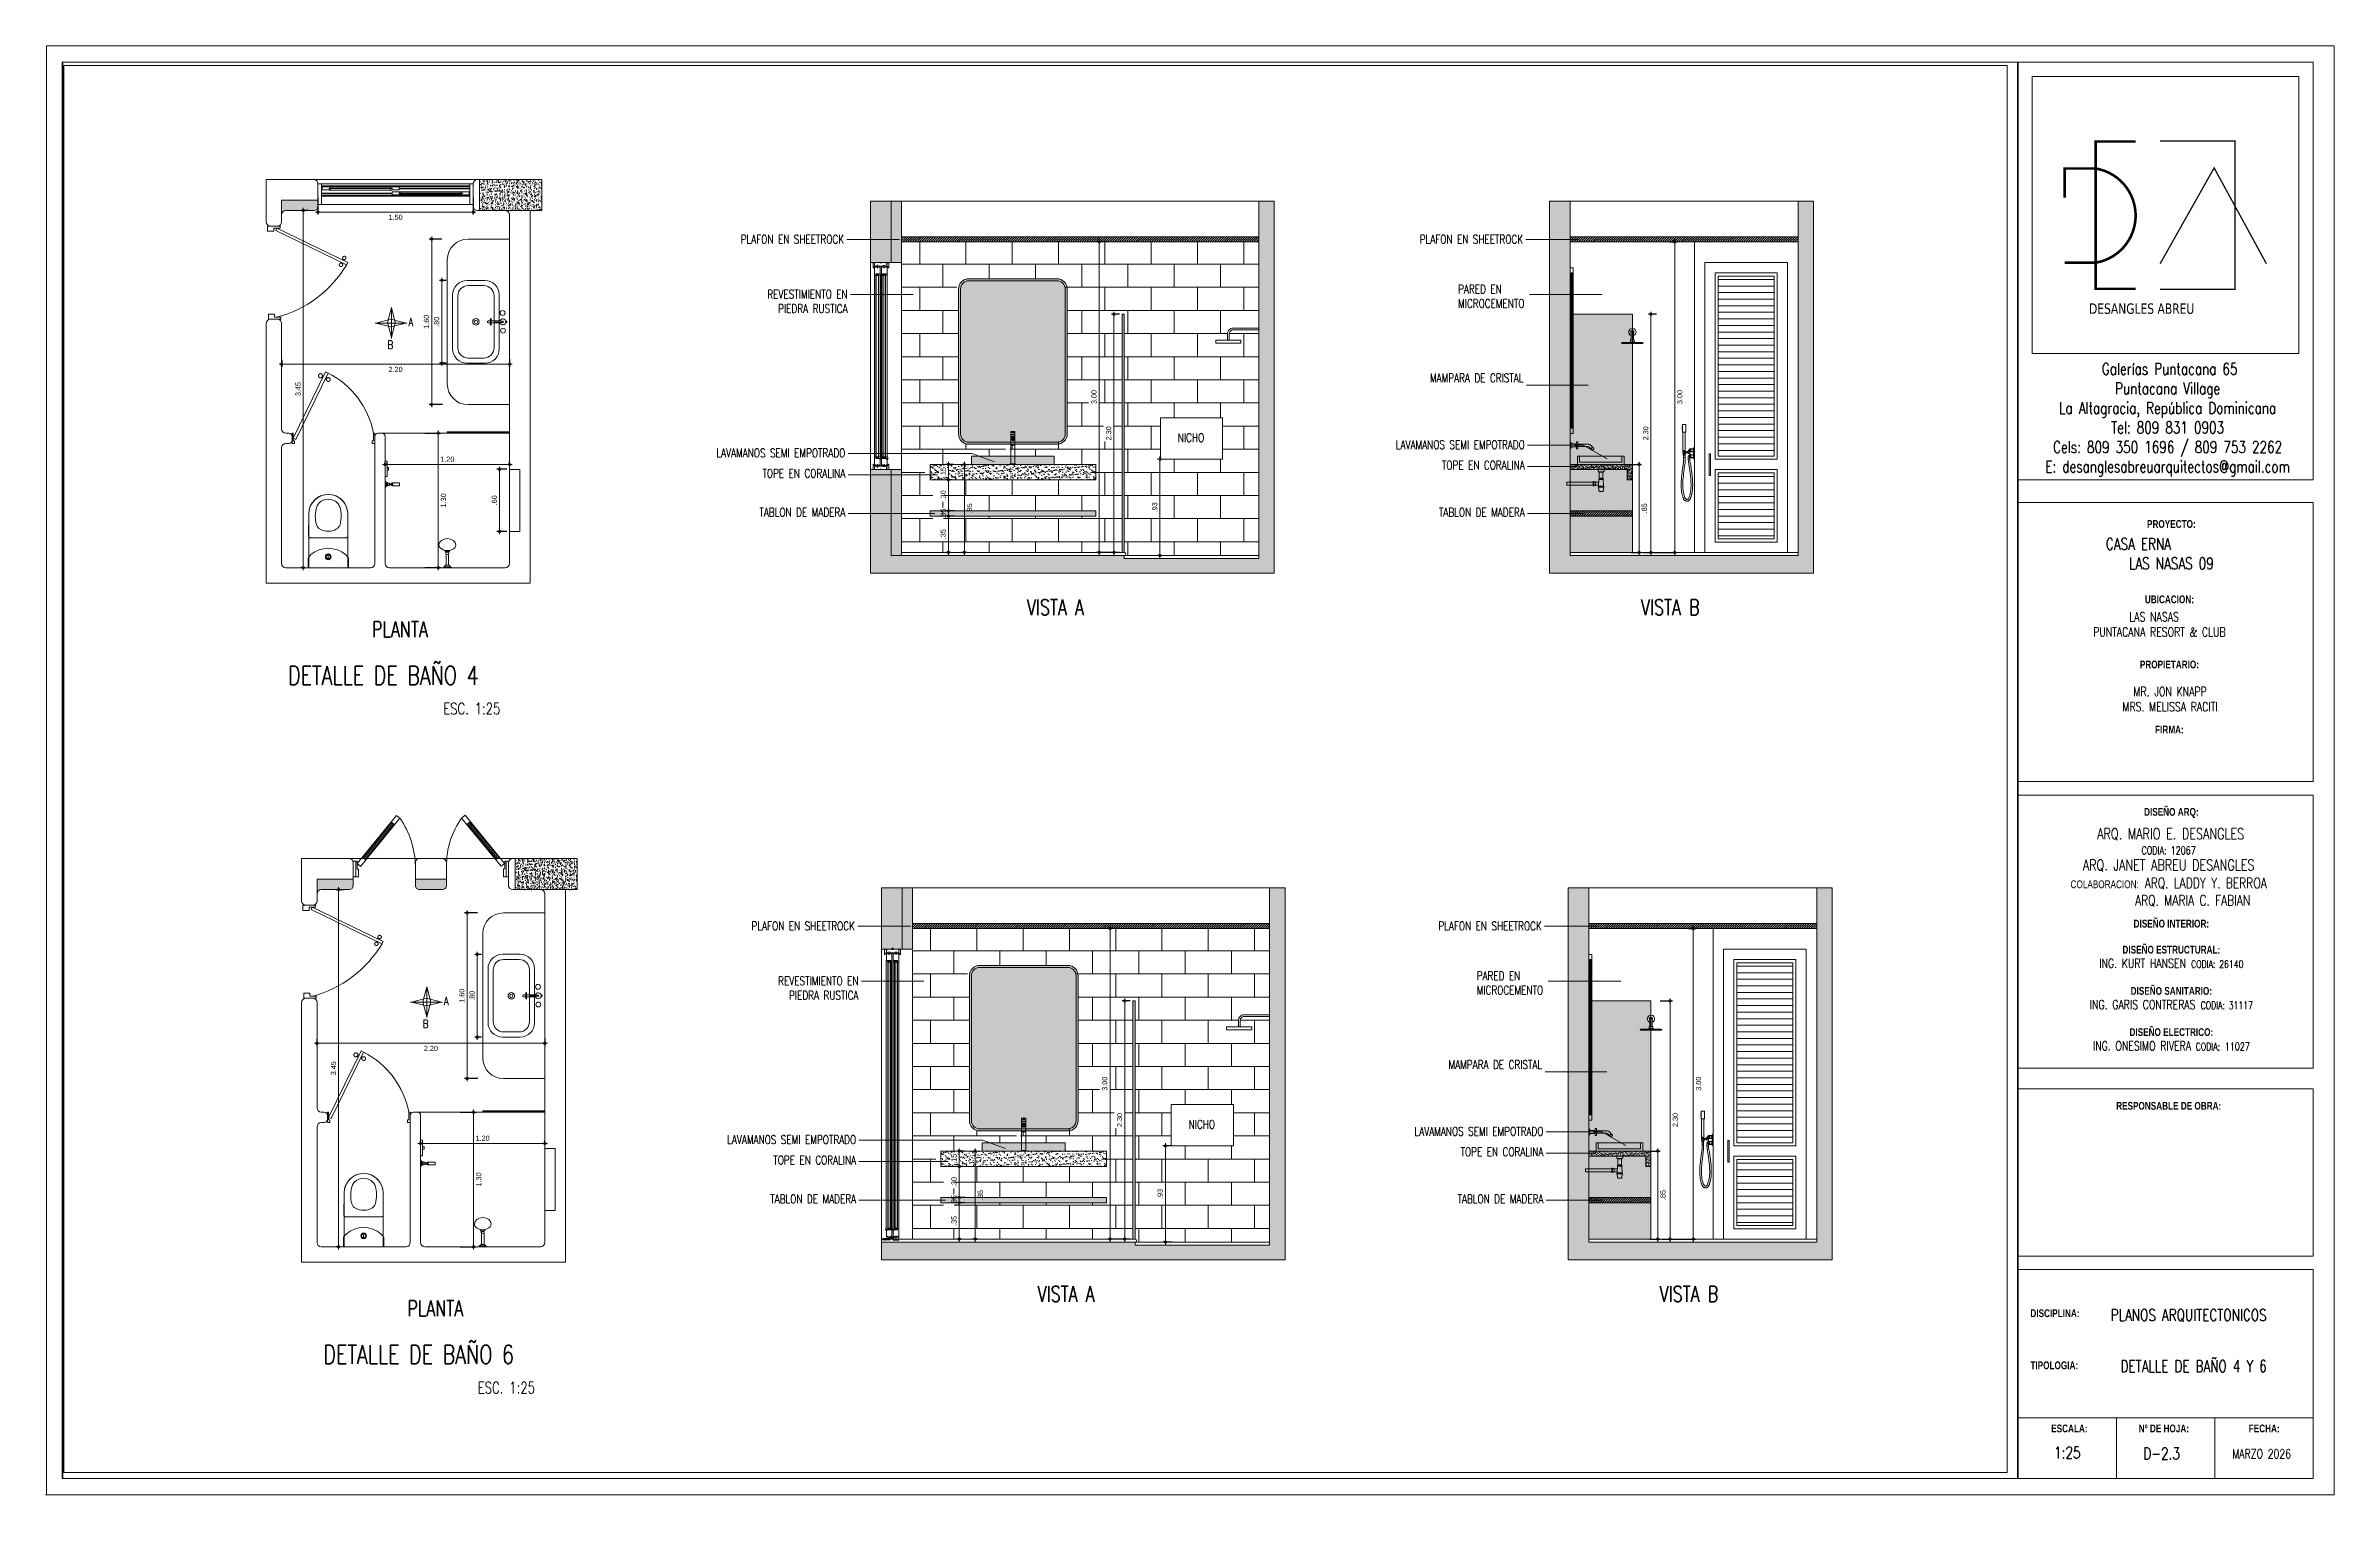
# Paper-space layout 'D-2.3' of a CAD drawing. Header units: metres. Extents: x 0.019 to 0.897, y 0.02 to 0.576.
# The model-space entities are those that its viewports show. They can reach past a viewport. Long polylines and large blocks are cut down to what shows.
import ezdxf

# ---------------------------------------------------------------- set-up
doc = ezdxf.new("R2010")
doc.units = ezdxf.units.M
doc.header["$PDMODE"] = 34
for name, pattern in [('0', [0]), ('CENTER2', [28.575, 19.05, -3.175, 3.175, -3.175]), ('CONTINU', [0]), ('HIDDEN2', [0.1875, 0.125, -0.0625])]:
    doc.linetypes.add(name, pattern=pattern)
doc.layers.get('0').update_dxf_attribs({"color": 250, "linetype": '0', "lineweight": 20})
doc.layers.get('Defpoints').update_dxf_attribs({"color": 6})
doc.layers.add('1', color=1, linetype='Continuous')
doc.layers.add('HATCH', color=8, linetype='Continuous')
for name, color, linetype, lineweight in [('4', 253, 'Continuous', 9), ('A-DOOR', 35, 'Continuous', 5), ('A-WALL', 250, 'Continuous', 20), ('baños', 140, 'Continuous', 0), ('Columnas', 7, 'Continuous', 18), ('corte', 250, 'Continuous', 20), ('cristales', 131, 'Continuous', 0), ('cristales pyv', 9, 'Continuous', 0), ('DIMENSIONES', 5, 'Continuous', 5), ('madera', 33, 'Continuous', 0), ('piscina', 131, 'Continuous', 0), ('piso', 253, 'Continuous', 0), ('PLF 01', 252, 'Continuous', 9), ('SE-2', 252, 'Continuous', 9), ('SE-3', 253, 'Continuous', 5), ('SE-4', 254, 'Continuous', 0), ('textos', 7, 'Continuous', 0)]:
    doc.layers.add(name, color=color, linetype=linetype, lineweight=lineweight)
doc.layers.add('RELLENO SECCION', color=8, linetype='Continuous', lineweight=0, transparency=0.4)
doc.styles.add('Arch-Dim', font='romans.shx', dxfattribs={"width": 0.75})
doc.styles.add('ESC25-2mm', font='arial.ttf', dxfattribs={"height": 0.05})
doc.styles.get("Standard").update_dxf_attribs({"font": 'arial.ttf', "height": 0.1875})
doc.dimstyles.new('DIMS25', dxfattribs={"dimtxt": 0.05, "dimasz": 0.05, "dimexe": 0.025, "dimexo": 0.025, "dimgap": 0.025, "dimtad": 2, "dimzin": 4, "dimdsep": 46, "dimtxsty": 'ESC25-2mm', "dimblk": 'DOTSMALL', "dimcen": 0.025, "dimdle": 0.025, "dimclrd": 256, "dimclre": 256, "dimclrt": 1, "dimadec": 0, "dimazin": 0, "dimtfac": 1, "dimtix": 1, "dimtmove": 2, "dimatfit": 3, "dimfxl": 1, "dimtolj": 1, "dimtzin": 0, "dimlwd": -1, "dimarcsym": 0})

psp = doc.layouts.new('D-2.3')

# ---------------------------------------------------------------- texts
at = {"attachment_point": 1, "style": 'Arch-Dim'}
for s, insert, char_height, width in [('\\pxqc;{\\H1.25x; }', (0.75859, 0.36079), 0.0024479, 0.1131964), ('\\pxqc;DETALLE DE BAÑO 4 Y 6', (0.79176, 0.07153), 0.0045, 0.103134), ('1:25', (0.78978, 0.03833), 0.0045, 0.103134), ('D-2.3', (0.82402, 0.03799), 0.0045, 0.103134)]:
    psp.add_mtext(s, dxfattribs=dict(at, insert=insert, char_height=char_height, width=width))

msp = doc.modelspace()

# ---------------------------------------------------------------- texts
at = {"layer": 'textos', "char_height": 0.326944, "style": 'Arch-Dim'}
for s, insert, width, attachment_point in [('\\pxsm1;{\\H0.2554x;PLAFON EN SHEETROCK}', (400.1035, -0.2395, -0.1952), 0.97467, 3), ('\\pxsm1;{\\H0.2554x;PLAFON EN SHEETROCK}', (406.6612, -0.2395, -0.1952), 0.97467, 3), ('\\pxsm1;{\\H0.2554x;REVESTIMIENTO EN PIEDRA RUSTICA}', (400.1377, -0.7705, -0.1952), 0.96827, 3), ('\\pxsm1;{\\H0.2554x;PARED EN MICROCEMENTO}', (406.033, -0.7213), 0.97467, 1), ('\\pxsm1;{\\H0.2554x;MAMPARA DE CRISTAL}', (406.6655, -1.5793, -0.1952), 0.97467, 3), ('\\pxsm1;{\\H0.2554x; NICHO}', (403.5813, -2.1567), 3.010068, 3), ('\\pxsm1;{\\H0.2554x;LAVAMANOS SEMI EMPOTRADO}', (400.1151, -2.3043, -0.1952), 1.551659, 3), ('\\pxsm1;{\\H0.2554x;LAVAMANOS SEMI EMPOTRADO}', (406.6772, -2.2243, -0.1952), 1.551659, 3), ('\\pxsm1;{\\H0.2554x;TOPE EN CORALINA}', (406.6772, -2.4214, -0.1952), 1.061162, 3), ('\\pxsm1;{\\H0.2554x;TOPE EN CORALINA}', (400.1151, -2.5014, -0.1952), 1.061162, 3), ('\\pxsm1;{\\H0.2554x;TABLON DE MADERA}', (400.1151, -2.877, -0.1952), 1.077454, 3), ('\\pxsm1;{\\H0.2554x;TABLON DE MADERA}', (406.6772, -2.8774, -0.1952), 1.077454, 3), ('\\pxsm1;{\\H0.2554x;PLAFON EN SHEETROCK}', (400.2082, -6.8735, -0.1952), 0.97467, 3), ('\\pxsm1;{\\H0.2554x;PLAFON EN SHEETROCK}', (406.8413, -6.8735, -0.1952), 0.97467, 3), ('\\pxsm1;{\\H0.2554x;REVESTIMIENTO EN PIEDRA RUSTICA}', (400.2424, -7.4046, -0.1952), 0.96827, 3), ('\\pxsm1;{\\H0.2554x;PARED EN MICROCEMENTO}', (406.2131, -7.3553), 0.97467, 1), ('\\pxsm1;{\\H0.2554x;MAMPARA DE CRISTAL}', (406.8456, -8.2133, -0.1952), 0.97467, 3), ('\\pxsm1;{\\H0.2554x; NICHO}', (403.686, -8.7907), 3.010068, 3), ('\\pxsm1;{\\H0.2554x;LAVAMANOS SEMI EMPOTRADO}', (400.2198, -8.9383, -0.1952), 1.551659, 3), ('\\pxsm1;{\\H0.2554x;LAVAMANOS SEMI EMPOTRADO}', (406.8573, -8.8583, -0.1952), 1.551659, 3), ('\\pxsm1;{\\H0.2554x;TOPE EN CORALINA}', (406.8573, -9.0554, -0.1952), 1.061162, 3), ('\\pxsm1;{\\H0.2554x;TOPE EN CORALINA}', (400.2198, -9.1354, -0.1952), 1.061162, 3), ('\\pxsm1;{\\H0.2554x;TABLON DE MADERA}', (400.2198, -9.511, -0.1952), 1.077454, 3), ('\\pxsm1;{\\H0.2554x;TABLON DE MADERA}', (406.8573, -9.5114, -0.1952), 1.077454, 3)]:
    msp.add_mtext(s, dxfattribs=dict(at, insert=insert, width=width, attachment_point=attachment_point))
at = {"layer": 'textos', "lineweight": 13, "char_height": 0.08, "width": 1.189165, "attachment_point": 3, "style": 'Arch-Dim'}
for s, insert in [('\\pxt5.9124,29;A', (395.9424, -1.0415)), ('\\pxt5.9124,29;B', (395.7483, -1.261)), ('\\pxt5.9124,29;A', (396.284, -7.6018)), ('\\pxt5.9124,29;B', (396.0899, -7.8213))]:
    msp.add_mtext(s, dxfattribs=dict(at, insert=insert))
at = {"layer": 'textos', "lineweight": 13, "attachment_point": 1, "style": 'Arch-Dim'}
for s, insert, char_height in [('PLANTA', (395.5443, -3.9743), 0.15), ('VISTA A', (401.8697, -3.7614), 0.15), ('VISTA B', (407.8013, -3.7614), 0.15), ('DETALLE DE BAÑO 4', (394.7339, -4.4046), 0.18), ('ESC. 1:25', (396.2319, -4.761), 0.11), ('PLANTA', (395.8859, -10.5346), 0.15), ('VISTA A', (401.9743, -10.3954), 0.15), ('VISTA B', (407.9814, -10.3954), 0.15), ('DETALLE DE BAÑO 6', (395.0755, -10.965), 0.18), ('ESC. 1:25', (396.5659, -11.3214), 0.11)]:
    msp.add_mtext_dynamic_manual_height_columns(s, width=26.65337, gutter_width=15, heights=[0], dxfattribs=dict(at, insert=insert, char_height=char_height))

# ---------------------------------------------------------------- blocks, each defined once
blk = doc.blocks.new('XREF-TJ-Tecne2-24X36')
at = {"lineweight": 13}
for p, q in [((0.88335, 0.05683), (0.77012, 0.05683)), ((0.80786, 0.03354), (0.80786, 0.05683)), ((0.84561, 0.03354), (0.84561, 0.05683)), ((0.01287, 0.02707), (0.01287, 0.02719)), ((0.01287, 0.02719), (0.01313, 0.02719))]:
    blk.add_line(p, q, dxfattribs=at)
for points in [[(0.89143, 0.58374), (0.01313, 0.58374), (0.01313, 0.02719), (0.89143, 0.02719)], [(0.77012, 0.57739), (0.88338, 0.57739), (0.88338, 0.41697), (0.77012, 0.41697)], [(0.77543, 0.57191), (0.8779, 0.57191), (0.8779, 0.46558), (0.77543, 0.46558)], [(0.88338, 0.40839), (0.77012, 0.40839), (0.77012, 0.30112), (0.88338, 0.30112)], [(0.77012, 0.29594), (0.88335, 0.29594), (0.88335, 0.19103), (0.77012, 0.19103)], [(0.77012, 0.1831), (0.88335, 0.1831), (0.88335, 0.11893), (0.77012, 0.11893)]]:
    blk.add_lwpolyline(points, close=True)
for points, const_width in [([(0.81521, 0.54696), (0.79987, 0.54696), (0.79987, 0.49039), (0.81521, 0.49039)], 0.001), ([(0.82455, 0.54714), (0.85338, 0.54714), (0.85338, 0.49021), (0.82455, 0.49021)], 0.0005), ([(0.78797, 0.50043), (0.79987, 0.50043), (0.79987, 0.53659), (0.78797, 0.53659), (0.78797, 0.52543)], 0.001), ([(0.8246, 0.50004), (0.84532, 0.53684), (0.86539, 0.50003)], 0.0005)]:
    blk.add_lwpolyline(points, dxfattribs=dict(const_width=const_width))
at = {"const_width": 0.001}
blk.add_lwpolyline([(0.79987, 0.53659, -0.846806), (0.79987, 0.50043, -1.311035)], format="xyb", dxfattribs=at)
blk.add_lwpolyline([(0.85644, 0.11374), (0.88335, 0.11374), (0.88335, 0.03354), (0.77012, 0.03354), (0.77012, 0.11374), (0.88335, 0.11374)])
at = {"layer": 'Defpoints', "color": 255, "lineweight": 13}
blk.add_lwpolyline([(0.01948, 0.57739), (0.77012, 0.57739), (0.77012, 0.03354), (0.01948, 0.03354)], close=True, dxfattribs=at)
at = {"style": 'Arch-Dim'}
for s, insert, char_height, width, attachment_point in [('\\pxsm2,qd;{\\H1.25x; \\fVerdana|b0|i0|c0|p34;\\H1.3072x;DESANGLES ABREU}', (0.79573, 0.48479), 0.0024479, 0.057903, 1), ('\\pxqc;{\\H1.25x; \\H1.4706x;Galerías Puntacana 65  \\PPuntacana Village\\PLa Altagracia, República Dominicana  \\PTel: 809 831 0903\\PCels: 809 350 1696 / 809 753 2262\\PE: desanglesabreuarquitectos@gmail.com}', (0.77012, 0.46188), 0.0024479, 0.1146695, 1), ('\\pxqc;{\\fArial|b1|i0|c0|p34;PROYECTO:}', (0.8289, 0.40006), 0.003, 0.0660399, 5), ('{\\H1.25x;              \\H1.47065x;CASA ERNA\\P\\pxqc;LAS NASAS 09}', (0.78171, 0.39469), 0.0024479, 0.0944146, 1), ('\\pxqc;{\\fArial|b1|i0|c0|p34;UBICACION:\\P\\P\\P\\P\\PPROPIETARIO:\\P\\P\\P\\P\\PFIRMA:}', (0.82816, 0.34612), 0.003, 0.0660399, 5), ('      {\\H0.77778x;LAS NASAS\\PPUNTACANA RESORT & CLUB}', (0.79889, 0.36617), 0.0045, 0.0944146, 1), ('\\pxi-3,l6.3162,qc,t6.3162;MR. JON KNAPP  \\PMRS. MELISSA RACITI', (0.74997, 0.33747), 0.0035, 0.1452831, 1), ('\\pxqc;{\\fArial|b1|i0|c0|p34;DISEÑO ARQ:}', (0.8289, 0.28909), 0.003, 0.0660399, 5), ('\\pxqc;{\\H1.25x; \\H1.3726x;ARQ. MARIO E. DESANGLES\\P\\H0.71428x;CODIA:^I12067\\H1.49996x;\\P\\H0.93336x;ARQ. JANET ABREU DESANGLES\\P\\fArial|b0|i0|c0|p34;\\H0.71429x;COLABORACION:\\Fromans|c0;\\H1.5x; \\H0.88892x;ARQ. LADDY Y. BERROA\\P         ARQ. MARIA C. FABIAN\\P          }', (0.78065, 0.2832), 0.0024479, 0.0944146, 1), ('\\pxqc;{\\fArial|b1|i0|c0|p34;\\PDISEÑO INTERIOR:   \\Fromans|c0;\\H1.83825x;\\P\\fArial|b1|i0|c0|p34;\\H0.544x;\\PDISEÑO ESTRUCTURAL:\\P\\Fromans|c0;\\H1.16666x;ING. KURT HANSEN\\H1.10305x; \\H0.75x;CODIA: 26140\\fArial|b1|i0|c0|p34;\\H1.0361x;\\P\\PDISEÑO SANITARIO:\\P\\Fromans|c0;\\H1.16665x;ING.^IGARIS CONTRERAS\\H1.10305x; \\H0.75x;CODIA: 31117\\P\\fArial|b1|i0|c0|p34;\\H1.0361x;\\PDISEÑO ELECTRICO:\\P\\Fromans|c0;\\H1.16665x;ING. ONESIMO RIVERA \\H0.82857x;CODIA:\\H1.20689x; \\H0.85714x;11027}', (0.8289, 0.22551), 0.003, 0.0868059, 5), ('\\pxqc;{\\fArial|b1|i0|c0|p34;RESPONSABLE DE OBRA:}', (0.82789, 0.1766), 0.003, 0.0660399, 5), ('\\pxql;{\\fArial|b1|i0|c0|p34;DISCIPLINA:\\P\\P\\P\\PTIPOLOGIA:}', (0.80781, 0.08695), 0.003, 0.0660399, 5), ('\\pxqc;{\\H1.25x; \\H1.4706x;PLANOS ARQUITECTONICOS}', (0.78755, 0.09855), 0.0024479, 0.0944146, 1), ('\\pxqc;{\\fArial|b1|i0|c0|p34;ESCALA:}', (0.78976, 0.0527), 0.003, 0.0660399, 5), ('\\pxqc;{\\fArial|b1|i0|c0|p34;Nº DE HOJA:}', (0.82603, 0.0527), 0.003, 0.0660399, 5), ('\\pxqc;{\\fArial|b1|i0|c0|p34;FECHA:}', (0.86455, 0.0527), 0.003, 0.0660399, 5), ('{\\H1.45833x;MARZO 2026}', (0.85227, 0.04474), 0.0024, 0.0944146, 1)]:
    blk.add_mtext(s, dxfattribs=dict(at, insert=insert, char_height=char_height, width=width, attachment_point=attachment_point))
blk = doc.blocks.new('_DotSmall')
at = {"color": 0, "linetype": 'ByBlock', "lineweight": 13, "const_width": 0.5}
blk.add_lwpolyline([(-0.0625, 0, 1), (0.0625, 0, 1)], format="xyb", close=True, dxfattribs=at)
blk = doc.blocks.new('*D1030')
at = {"layer": 'Defpoints', "color": 0, "transparency": 16777216}
for p in [(395.294, -6.565), (395.222, -10.015), (395.231, -10.015)]:
    blk.add_point(p, dxfattribs=at)
at = {"layer": 'DIMENSIONES', "lineweight": -2, "transparency": 16777216}
for p, q in [((395.269, -6.565), (395.197, -6.565)), ((395.206, -10.015), (395.197, -10.015))]:
    blk.add_line(p, q, dxfattribs=at)
at = {"layer": 'DIMENSIONES', "transparency": 16777216}
blk.add_line((395.222, -6.54), (395.222, -10.04), dxfattribs=at)
at = {"layer": 'DIMENSIONES', "transparency": 16777216, "xscale": 0.05, "yscale": 0.05, "zscale": 0.05}
for p, rotation in [((395.222, -6.565), 90), ((395.222, -10.015), 270)]:
    blk.add_blockref('_DotSmall', p, dxfattribs=dict(at, rotation=rotation))
at = {"layer": 'DIMENSIONES', "color": 5, "lineweight": 13, "transparency": 16777216, "insert": (395.172, -8.29), "char_height": 0.05, "attachment_point": 5, "rotation": 90, "style": 'ESC25-2mm'}
blk.add_mtext('\\A1;3.45', dxfattribs=at)
blk = doc.blocks.new('*D1031')
at = {"layer": 'Defpoints', "color": 0, "transparency": 16777216}
for p in [(396.372, -8.715), (396.372, -10.015), (396.525, -10.015)]:
    blk.add_point(p, dxfattribs=at)
at = {"layer": 'DIMENSIONES', "lineweight": -2, "transparency": 16777216}
for p, q in [((396.397, -8.715), (396.55, -8.715)), ((396.397, -10.015), (396.55, -10.015))]:
    blk.add_line(p, q, dxfattribs=at)
at = {"layer": 'DIMENSIONES', "transparency": 16777216}
blk.add_line((396.525, -8.69), (396.525, -10.04), dxfattribs=at)
at = {"layer": 'DIMENSIONES', "transparency": 16777216, "xscale": 0.05, "yscale": 0.05, "zscale": 0.05}
for p, rotation in [((396.525, -8.715), 90), ((396.525, -10.015), 270)]:
    blk.add_blockref('_DotSmall', p, dxfattribs=dict(at, rotation=rotation))
at = {"layer": 'DIMENSIONES', "color": 5, "lineweight": 13, "transparency": 16777216, "insert": (396.576, -9.365), "char_height": 0.05, "attachment_point": 5, "rotation": 90, "style": 'ESC25-2mm'}
blk.add_mtext('\\A1;1.30', dxfattribs=at)
blk = doc.blocks.new('*D1032')
at = {"layer": 'Defpoints', "color": 0, "transparency": 16777216}
for p in [(396.013, -9.044), (397.213, -9.017), (397.213, -9.044)]:
    blk.add_point(p, dxfattribs=at)
at = {"layer": 'DIMENSIONES', "transparency": 16777216}
blk.add_line((395.988, -9.017), (397.238, -9.017), dxfattribs=at)
at = {"layer": 'DIMENSIONES', "lineweight": -2, "transparency": 16777216}
for p, q in [((396.013, -9.019), (396.013, -8.992)), ((397.213, -9.019), (397.213, -8.992))]:
    blk.add_line(p, q, dxfattribs=at)
at = {"layer": 'DIMENSIONES', "transparency": 16777216, "xscale": 0.05, "yscale": 0.05, "zscale": 0.05, "rotation": 180}
blk.add_blockref('_DotSmall', (396.013, -9.017), dxfattribs=at)
at = {"layer": 'DIMENSIONES', "transparency": 16777216, "xscale": 0.05, "yscale": 0.05, "zscale": 0.05}
blk.add_blockref('_DotSmall', (397.213, -9.017), dxfattribs=at)
at = {"layer": 'DIMENSIONES', "color": 5, "lineweight": 13, "transparency": 16777216, "insert": (396.613, -8.967), "char_height": 0.05, "attachment_point": 5, "style": 'ESC25-2mm'}
blk.add_mtext('\\A1;1.20', dxfattribs=at)
blk = doc.blocks.new('*D1029')
at = {"layer": 'Defpoints', "color": 0, "transparency": 16777216}
for p in [(395.013, -7.981), (397.213, -7.976), (397.213, -8.049)]:
    blk.add_point(p, dxfattribs=at)
at = {"layer": 'DIMENSIONES', "transparency": 16777216}
blk.add_line((394.988, -8.049), (397.238, -8.049), dxfattribs=at)
at = {"layer": 'DIMENSIONES', "lineweight": -2, "transparency": 16777216}
for p, q in [((395.013, -8.006), (395.013, -8.074)), ((397.213, -8.001), (397.213, -8.074))]:
    blk.add_line(p, q, dxfattribs=at)
at = {"layer": 'DIMENSIONES', "transparency": 16777216, "xscale": 0.05, "yscale": 0.05, "zscale": 0.05, "rotation": 180}
blk.add_blockref('_DotSmall', (395.013, -8.049), dxfattribs=at)
at = {"layer": 'DIMENSIONES', "transparency": 16777216, "xscale": 0.05, "yscale": 0.05, "zscale": 0.05}
blk.add_blockref('_DotSmall', (397.213, -8.049), dxfattribs=at)
at = {"layer": 'DIMENSIONES', "color": 5, "lineweight": 13, "transparency": 16777216, "insert": (396.113, -8.099), "char_height": 0.05, "attachment_point": 5, "style": 'ESC25-2mm'}
blk.add_mtext('\\A1;2.20', dxfattribs=at)
blk = doc.blocks.new('*D1027')
at = {"layer": 'Defpoints', "color": 0, "transparency": 16777216}
for p in [(396.587, -6.79), (396.462, -8.39), (396.591, -8.39, 0)]:
    blk.add_point(p, dxfattribs=at)
at = {"layer": 'DIMENSIONES', "lineweight": -2, "transparency": 16777216}
for p, q in [((396.562, -6.79), (396.437, -6.79)), ((396.566, -8.39), (396.437, -8.39))]:
    blk.add_line(p, q, dxfattribs=at)
at = {"layer": 'DIMENSIONES', "transparency": 16777216}
blk.add_line((396.462, -6.765), (396.462, -8.415), dxfattribs=at)
at = {"layer": 'DIMENSIONES', "transparency": 16777216, "xscale": 0.05, "yscale": 0.05, "zscale": 0.05}
for p, rotation in [((396.462, -6.79), 90), ((396.462, -8.39), 270)]:
    blk.add_blockref('_DotSmall', p, dxfattribs=dict(at, rotation=rotation))
at = {"layer": 'DIMENSIONES', "color": 5, "lineweight": 13, "transparency": 16777216, "insert": (396.412, -7.59), "char_height": 0.05, "attachment_point": 5, "rotation": 90, "style": 'ESC25-2mm'}
blk.add_mtext('\\A1;1.60', dxfattribs=at)
blk = doc.blocks.new('*D1028')
at = {"layer": 'Defpoints', "color": 0, "transparency": 16777216}
for p in [(396.628, -7.19), (396.561, -7.99), (396.628, -7.99)]:
    blk.add_point(p, dxfattribs=at)
at = {"layer": 'DIMENSIONES', "lineweight": -2, "transparency": 16777216}
for p, q in [((396.603, -7.19), (396.536, -7.19)), ((396.603, -7.99), (396.536, -7.99))]:
    blk.add_line(p, q, dxfattribs=at)
at = {"layer": 'DIMENSIONES', "transparency": 16777216}
blk.add_line((396.561, -7.165), (396.561, -8.015), dxfattribs=at)
at = {"layer": 'DIMENSIONES', "transparency": 16777216, "xscale": 0.05, "yscale": 0.05, "zscale": 0.05}
for p, rotation in [((396.561, -7.19), 90), ((396.561, -7.99), 270)]:
    blk.add_blockref('_DotSmall', p, dxfattribs=dict(at, rotation=rotation))
at = {"layer": 'DIMENSIONES', "color": 5, "lineweight": 13, "transparency": 16777216, "insert": (396.511, -7.59), "char_height": 0.05, "attachment_point": 5, "rotation": 90, "style": 'ESC25-2mm'}
blk.add_mtext('\\A1;.80', dxfattribs=at)
blk = doc.blocks.new('P90')
at = {"layer": 'A-DOOR'}
for p, q in [((-0.048, -0.858), (0.636, -0.526)), ((-0.037, -0.88), (0.647, -0.549)), ((0.584, -0.552), (0.58, -0.543)), ((0.599, -0.544), (0.595, -0.535)), ((0.595, -0.574), (0.6, -0.583)), ((0.61, -0.567), (0.614, -0.576)), ((0.647, -0.549), (0.636, -0.526)), ((-0.037, -0.88), (-0.048, -0.858))]:
    blk.add_line(p, q, dxfattribs=at)
for points in [[(-0.06, -0.02), (-0.06, -0.05), (-0.12, -0.05), (-0.12, 0), (0, 0), (0, -0.02)], [(-0.067, -0.88), (-0.067, -0.85), (-0.127, -0.85), (-0.127, -0.9), (-0.007, -0.9), (-0.007, -0.88)]]:
    blk.add_lwpolyline(points, close=True, dxfattribs=at)
blk.add_arc((-0.326, -1.105), 1.123, 31.0139, 75.0797, dxfattribs=at)
for points in [[(0.581, -0.51), (0.586, -0.51), (0.593, -0.514), (0.598, -0.522), (0.598, -0.531), (0.593, -0.538), (0.586, -0.543), (0.577, -0.543), (0.569, -0.538), (0.565, -0.531), (0.565, -0.522), (0.569, -0.514), (0.577, -0.51), (0.581, -0.51)], [(0.613, -0.576), (0.618, -0.576), (0.625, -0.58), (0.63, -0.588), (0.63, -0.597), (0.625, -0.604), (0.618, -0.609), (0.609, -0.609), (0.601, -0.604), (0.597, -0.597), (0.597, -0.588), (0.601, -0.58), (0.609, -0.576), (0.613, -0.576)]]:
    blk.add_open_spline(points, degree=2, dxfattribs=at)
blk = doc.blocks.new('A$C3685e79b')
at = {"layer": 'A-DOOR'}
for p, q in [((0.012, 0.05), (0.325, 0.693)), ((0.038, 0.038), (0.35, 0.68)), ((0.325, 0.693), (0.35, 0.68)), ((0.296, 0.633), (0.286, 0.638)), ((0.304, 0.65), (0.294, 0.655)), ((0.321, 0.621), (0.332, 0.616)), ((0.33, 0.638), (0.34, 0.633)), ((0.038, 0.038), (0.012, 0.05))]:
    blk.add_line(p, q, dxfattribs=at)
for points in [[(0, 0), (0.025, 0), (0.025, 0.025), (0.012, 0.025), (0.012, 0.1), (0, 0.1), (0, 0)], [(0.8, 0), (0.775, 0), (0.775, 0.025), (0.787, 0.025), (0.787, 0.1), (0.8, 0.1), (0.8, 0)]]:
    blk.add_lwpolyline(points, dxfattribs=at)
blk.add_arc((-0.031, -0.062), 0.834, 11.1901, 62.8126, dxfattribs=at)
for points in [[(0.294, 0.654), (0.294, 0.659), (0.289, 0.668), (0.28, 0.673), (0.27, 0.673), (0.261, 0.668), (0.256, 0.659), (0.256, 0.649), (0.261, 0.64), (0.27, 0.635), (0.28, 0.635), (0.289, 0.64), (0.294, 0.649), (0.294, 0.654)], [(0.369, 0.617), (0.369, 0.622), (0.364, 0.631), (0.356, 0.636), (0.345, 0.636), (0.337, 0.631), (0.332, 0.622), (0.332, 0.612), (0.337, 0.604), (0.345, 0.599), (0.356, 0.599), (0.364, 0.604), (0.369, 0.612), (0.369, 0.617)]]:
    blk.add_open_spline(points, degree=2, dxfattribs=at)
blk = doc.blocks.new('Caroma_ToiletSuites')
at = {"layer": 'baños'}
for p, q in [((-121, 664), (-144, 641)), ((-94, 683), (-121, 664)), ((-64, 697), (-94, 683)), ((-33, 705), (-64, 697)), ((0, 708), (-33, 705)), ((33, 705), (0, 708)), ((64, 697), (33, 705)), ((94, 683), (64, 697)), ((121, 664), (94, 683)), ((144, 641), (121, 664)), ((-188, 520), (-190, 308)), ((-185, 553), (-188, 520)), ((-188, 0), (-188, 520)), ((-177, 584), (-185, 553)), ((-163, 614), (-177, 584)), ((-144, 641), (-163, 614)), ((163, 614), (144, 641)), ((177, 584), (163, 614)), ((185, 553), (177, 584)), ((188, 520), (185, 553)), ((188, 520), (188, 0)), ((190, 308), (188, 520)), ((-190, 308), (-190, 305)), ((-190, 305), (-189, 301)), ((-189, 301), (-188, 298)), ((-188, 298), (-186, 295)), ((-186, 295), (-183, 293)), ((-183, 293), (-181, 291)), ((-181, 291), (-177, 289)), ((-177, 289), (-174, 288)), ((-174, 288), (-170, 288)), ((-170, 288), (170, 288)), ((170, 288), (174, 288)), ((174, 288), (177, 289)), ((177, 289), (181, 291)), ((181, 291), (183, 293)), ((183, 293), (186, 295)), ((186, 295), (188, 298)), ((188, 298), (189, 301)), ((189, 301), (190, 305)), ((190, 305), (190, 308)), ((-193, 93), (-195, 88)), ((-195, 88), (-195, 84)), ((-195, 84), (-195, 0)), ((-195, 0), (195, 0)), ((-191, 97), (-193, 93)), ((-189, 101), (-191, 97)), ((-167, 126), (-189, 101)), ((188, 0), (-188, 0)), ((-130, 152), (-167, 126)), ((-89, 171), (-130, 152)), ((-45, 183), (-89, 171)), ((0, 187), (-45, 183)), ((45, 183), (0, 187)), ((0, 85), (0, 125)), ((89, 171), (45, 183)), ((130, 152), (89, 171)), ((167, 126), (130, 152)), ((189, 101), (167, 126)), ((191, 97), (189, 101)), ((193, 93), (191, 97)), ((195, 88), (193, 93)), ((195, 84), (195, 88)), ((195, 0), (195, 84))]:
    blk.add_line(p, q, dxfattribs=at)
for centre, radius, start, end in [((0, 520), 188, 0, 180), ((183, 497), 308, 162.7713, 195.2143), ((-19, 556), 97.6, 134.3372, 160.9897), ((-3, 547), 115, 88.6565, 137.0404), ((3, 547), 115, 42.9609, 91.3415), ((19, 556), 97.6, 19.01, 45.6643), ((-183, 497), 308, 344.7852, 17.2286), ((-36, 442), 82.4, 198.763, 239.3582), ((3, 530), 178, 242.916, 269.0659), ((-3, 530), 178, 270.9339, 297.0836), ((36, 442), 82.4, 300.6412, 341.2351), ((0, 105), 27.5, 0, 180), ((0, 105), 27.5, 180, 0), ((0, 105), 21, 0, 180), ((0, 105), 21, 180, 0), ((0, 105), 20, 0, 180), ((0, 105), 20, 180, 0)]:
    blk.add_arc(centre, radius, start, end, dxfattribs=at)
blk = doc.blocks.new('A$C0ed3e1a4')
at = {"layer": 'baños'}
for p, q in [((0.065, 0.043), (0.065, 0.016)), ((0.094, 0.035), (0.077, 0.035)), ((0.094, 0.024), (0.077, 0.024)), ((0.097, 0.018), (0.097, 0.041)), ((0.097, 0.041), (0.114, 0.041)), ((0.097, 0.018), (0.114, 0.018)), ((0.114, 0.041), (0.114, 0.029)), ((0.114, 0.035), (0.129, 0.035)), ((0.114, 0.018), (0.114, 0.029)), ((0.114, 0.023), (0.129, 0.023)), ((0.129, 0.043), (0.115, 0.043)), ((0.129, 0.015), (0.115, 0.015)), ((0.129, 0.051), (0.129, 0.03)), ((0.129, 0.008), (0.129, 0.03)), ((0.136, 0.002), (0.136, 0.057)), ((0.14, 0.059), (0.137, 0.059)), ((0.14, 0), (0.137, 0)), ((0.14, 0.059), (0.14, 0))]:
    blk.add_line(p, q, dxfattribs=at)
blk.add_lwpolyline([(0.077, 0.043), (0, 0.043), (0, 0.016), (0.077, 0.016)], close=True, dxfattribs=at)
for centre, radius, start, end in [((0.103, 0.029), 0.01, 125.7762, 234.2238), ((0.119, 0.04), 0.00586, 140.0793, 164.0924), ((0.119, 0.019), 0.00586, 195.9076, 219.9207), ((0.142, 0.044), 0.0138, 115.7896, 151.6564), ((0.142, 0.015), 0.0138, 208.3436, 244.2104), ((0.138, 0.057), 0.00241, 117.9179, 181.9718), ((0.138, 0.002), 0.00241, 178.0282, 242.0821)]:
    blk.add_arc(centre, radius, start, end, dxfattribs=at)
blk = doc.blocks.new('A$C013342c3')
at = {"layer": 'baños', "linetype": 'Continuous'}
for p, q in [((0.133, 0.096, -0.089), (0.115, 0.106, -0.138)), ((0.13, 0.067, -0.085), (0.115, 0.058, -0.138)), ((0.145, 0.096, -0.05), (0.127, 0.096, -0.05)), ((0.127, 0.096, -0.05), (0.127, 0.067, -0.05)), ((0.127, 0.067, -0.05), (0.145, 0.067, -0.05)), ((0.259, 0.093, -0.011), (0.151, 0.093, -0.055)), ((0.259, 0.069, -0.011), (0.151, 0.069, -0.055)), ((0.273, 0.111), (0.259, 0.098, -1.073)), ((0.259, 0.098, -1.073), (0.259, 0.093, -0.011)), ((0.259, 0.093, -0.011), (0.259, 0.069, -0.011)), ((0.259, 0.064, -1.073), (0.259, 0.069, -0.011)), ((0.273, 0.051), (0.259, 0.064, -1.073)), ((0.278, 0.115), (0.273, 0.115)), ((0.273, 0.115), (0.273, 0.111)), ((0.273, 0.051), (0.273, 0.111)), ((0.273, 0.047), (0.273, 0.051)), ((0.278, 0.047), (0.273, 0.047)), ((0.282, 0.118), (0.278, 0.118)), ((0.278, 0.118), (0.278, 0.115)), ((0.278, 0.115), (0.278, 0.047)), ((0.278, 0.045), (0.278, 0.047)), ((0.282, 0.045), (0.278, 0.045)), ((0.282, 0.116), (0.282, 0.118)), ((0.282, 0.046), (0.282, 0.116)), ((0.282, 0.046), (0.282, 0.045))]:
    blk.add_line(p, q, dxfattribs=at)
for ratio, start_param, end_param in [(0.757088, 3.141593, 6.283185), (0.681889, 0, 3.141593)]:
    blk.add_ellipse((0.062, 0.081, -0.138), major_axis=(-0.0002, -0.0812), ratio=ratio, start_param=start_param, end_param=end_param, dxfattribs=at)
blk.add_ellipse((0.145, 0.081, -0.05), major_axis=(0, -0.0146), ratio=0.718224, dxfattribs=at)
blk = doc.blocks.new('A$C160d384d')
at = {"layer": 'baños'}
for p, q in [((0.214, 0.8), (0.384, 0.8)), ((0.224, 0.75), (0.374, 0.75)), ((0.074, 0.14), (0.074, 0.66)), ((0.124, 0.15), (0.124, 0.65)), ((0.474, 0.65), (0.474, 0.15)), ((0.524, 0.66), (0.524, 0.14)), ((0.384, 0), (0.214, 0)), ((0.374, 0.05), (0.224, 0.05))]:
    blk.add_line(p, q, dxfattribs=at)
at = {"layer": 'baños', "linetype": 'Continuous'}
for p, q in [((0.001, 0.405, 0), (0, 0.404, 0)), ((0, 0.404, 0), (0, 0.396, 0)), ((0, 0.396, 0), (0.001, 0.395, 0)), ((0.011, 0.405, 0), (0.001, 0.405, 0)), ((0.001, 0.395, 0), (0.011, 0.395, 0)), ((0.039, 0.406, 0), (0.039, 0.406, 0)), ((0.039, 0.406, 0), (0.122, 0.406, 0)), ((0.039, 0.394, 0), (0.039, 0.394, 0)), ((0.066, 0.41, 0), (0.18, 0.41, 0)), ((0.18, 0.39, 0), (0.066, 0.39, 0)), ((0.122, 0.406, 0), (0.122, 0.394, 0))]:
    blk.add_line(p, q, dxfattribs=at)
at = {"layer": 'baños', "linetype": 'Continuous', "extrusion": (1.31781e-06, -1, -8.43443e-26)}
for p, q in [((0.122, 0.394, 0), (0.039, 0.394, 0)), ((0.039, 0.394, 0), (0.122, 0.394, 0))]:
    blk.add_line(p, q, dxfattribs=at)
at = {"layer": 'baños', "linetype": 'Continuous'}
for centre, radius in [((0.042, 0.486), 0.0237), ((0.038, 0.315), 0.0237), ((0.299, 0.4), 0.0317), ((0.299, 0.4), 0.0159)]:
    blk.add_circle(centre, radius, dxfattribs=at)
at = {"layer": 'baños'}
for centre, radius, start, end in [((0.214, 0.66), 0.14, 90, 180), ((0.224, 0.65), 0.1, 90, 180), ((0.374, 0.65), 0.1, 0, 90), ((0.384, 0.66), 0.14, 0, 90), ((0.214, 0.14), 0.14, 180, 270), ((0.224, 0.15), 0.1, 180, 270), ((0.374, 0.15), 0.1, 270, 360), ((0.384, 0.14), 0.14, 270, 0)]:
    blk.add_arc(centre, radius, start, end, dxfattribs=at)
at = {"layer": 'baños', "linetype": 'Continuous'}
for centre, radius, start, end in [((0.039, 0.4), 0.0285, 12.564, 347.4316), ((0.04, 0.4, 0), 0.00653, 92.8714, 177.1287), ((0.04, 0.4, 0), 0.00653, 182.8714, 267.1287), ((0.179, 0.4, 0), 0.0101, 359.5645, 79.3894), ((0.179, 0.4, 0), 0.0101, 280.6108, 0.4357)]:
    blk.add_arc(centre, radius, start, end, dxfattribs=at)
at = {"layer": 'baños', "linetype": 'Continuous', "extrusion": (3.61622e-27, 8.43443e-26, -1)}
for centre, major_axis, ratio in [((0.156, 0.424), (0.00005, -0.0075), 0.581577), ((0.156, 0.4), (0, -0.0085), 0.599546), ((0.156, 0.376), (0.00005, -0.0075), 0.581577)]:
    blk.add_ellipse(centre, major_axis=major_axis, ratio=ratio, dxfattribs=at)
at = {"layer": 'baños', "linetype": 'Continuous', "flags": 8}
for tag in ['MATERIAL', 'PRODUCT', 'TRADENAME', 'MODELNUMBER']:
    blk.add_attdef(tag, (0.189, 0.4, 0), '', height=0.0000254, rotation=270.0001, dxfattribs=at)
at = {"layer": 'baños', "linetype": 'Continuous'}
for tag in ['MATERIAL', 'PRODUCT', 'TRADENAME', 'MODELNUMBER']:
    blk.add_attdef(tag, (0.299, 0.4), '', height=0.0000254, rotation=90.0001, dxfattribs=at)
blk = doc.blocks.new('*D1109')
at = {"layer": 'Defpoints', "color": 0, "transparency": 16777216}
for p in [(394.953, -0.004), (394.881, -3.454), (394.889, -3.454)]:
    blk.add_point(p, dxfattribs=at)
at = {"layer": 'DIMENSIONES', "transparency": 16777216}
blk.add_line((394.881, 0.021), (394.881, -3.479), dxfattribs=at)
at = {"layer": 'DIMENSIONES', "lineweight": -2, "transparency": 16777216}
for p, q in [((394.928, -0.004), (394.856, -0.004)), ((394.864, -3.454), (394.856, -3.454))]:
    blk.add_line(p, q, dxfattribs=at)
at = {"layer": 'DIMENSIONES', "transparency": 16777216, "xscale": 0.05, "yscale": 0.05, "zscale": 0.05}
for p, rotation in [((394.881, -0.004), 90), ((394.881, -3.454), 270)]:
    blk.add_blockref('_DotSmall', p, dxfattribs=dict(at, rotation=rotation))
at = {"layer": 'DIMENSIONES', "color": 5, "lineweight": 13, "transparency": 16777216, "insert": (394.83, -1.729), "char_height": 0.05, "attachment_point": 5, "rotation": 90, "style": 'ESC25-2mm'}
blk.add_mtext('\\A1;3.45', dxfattribs=at)
blk = doc.blocks.new('*D1110')
at = {"layer": 'Defpoints', "color": 0, "transparency": 16777216}
for p in [(396.031, -2.154), (396.031, -3.454), (396.184, -3.454)]:
    blk.add_point(p, dxfattribs=at)
at = {"layer": 'DIMENSIONES', "lineweight": -2, "transparency": 16777216}
for p, q in [((396.056, -2.154), (396.209, -2.154)), ((396.056, -3.454), (396.209, -3.454))]:
    blk.add_line(p, q, dxfattribs=at)
at = {"layer": 'DIMENSIONES', "transparency": 16777216}
blk.add_line((396.184, -2.129), (396.184, -3.479), dxfattribs=at)
at = {"layer": 'DIMENSIONES', "transparency": 16777216, "xscale": 0.05, "yscale": 0.05, "zscale": 0.05}
for p, rotation in [((396.184, -2.154), 90), ((396.184, -3.454), 270)]:
    blk.add_blockref('_DotSmall', p, dxfattribs=dict(at, rotation=rotation))
at = {"layer": 'DIMENSIONES', "color": 5, "lineweight": 13, "transparency": 16777216, "insert": (396.234, -2.804), "char_height": 0.05, "attachment_point": 5, "rotation": 90, "style": 'ESC25-2mm'}
blk.add_mtext('\\A1;1.30', dxfattribs=at)
blk = doc.blocks.new('*D1111')
at = {"layer": 'Defpoints', "color": 0, "transparency": 16777216}
for p in [(395.672, -2.484), (396.872, -2.457), (396.872, -2.484)]:
    blk.add_point(p, dxfattribs=at)
at = {"layer": 'DIMENSIONES', "transparency": 16777216}
blk.add_line((395.647, -2.457), (396.897, -2.457), dxfattribs=at)
at = {"layer": 'DIMENSIONES', "lineweight": -2, "transparency": 16777216}
for p, q in [((395.672, -2.459), (395.672, -2.432)), ((396.872, -2.459), (396.872, -2.432))]:
    blk.add_line(p, q, dxfattribs=at)
at = {"layer": 'DIMENSIONES', "transparency": 16777216, "xscale": 0.05, "yscale": 0.05, "zscale": 0.05, "rotation": 180}
blk.add_blockref('_DotSmall', (395.672, -2.457), dxfattribs=at)
at = {"layer": 'DIMENSIONES', "transparency": 16777216, "xscale": 0.05, "yscale": 0.05, "zscale": 0.05}
blk.add_blockref('_DotSmall', (396.872, -2.457), dxfattribs=at)
at = {"layer": 'DIMENSIONES', "color": 5, "lineweight": 13, "transparency": 16777216, "insert": (396.272, -2.406), "char_height": 0.05, "attachment_point": 5, "style": 'ESC25-2mm'}
blk.add_mtext('\\A1;1.20', dxfattribs=at)
blk = doc.blocks.new('*D1112')
at = {"layer": 'Defpoints', "color": 0, "transparency": 16777216}
for p in [(394.672, -1.421), (396.872, -1.416), (396.872, -1.488)]:
    blk.add_point(p, dxfattribs=at)
at = {"layer": 'DIMENSIONES', "transparency": 16777216}
blk.add_line((394.647, -1.488), (396.897, -1.488), dxfattribs=at)
at = {"layer": 'DIMENSIONES', "lineweight": -2, "transparency": 16777216}
for p, q in [((394.672, -1.446), (394.672, -1.513)), ((396.872, -1.441), (396.872, -1.513))]:
    blk.add_line(p, q, dxfattribs=at)
at = {"layer": 'DIMENSIONES', "transparency": 16777216, "xscale": 0.05, "yscale": 0.05, "zscale": 0.05, "rotation": 180}
blk.add_blockref('_DotSmall', (394.672, -1.488), dxfattribs=at)
at = {"layer": 'DIMENSIONES', "transparency": 16777216, "xscale": 0.05, "yscale": 0.05, "zscale": 0.05}
blk.add_blockref('_DotSmall', (396.872, -1.488), dxfattribs=at)
at = {"layer": 'DIMENSIONES', "color": 5, "lineweight": 13, "transparency": 16777216, "insert": (395.772, -1.539), "char_height": 0.05, "attachment_point": 5, "style": 'ESC25-2mm'}
blk.add_mtext('\\A1;2.20', dxfattribs=at)
blk = doc.blocks.new('*D1113')
at = {"layer": 'Defpoints', "color": 0, "transparency": 16777216}
for p in [(396.245, -0.279), (396.121, -1.879), (396.25, -1.879, 0)]:
    blk.add_point(p, dxfattribs=at)
at = {"layer": 'DIMENSIONES', "lineweight": -2, "transparency": 16777216}
for p, q in [((396.22, -0.279), (396.096, -0.279)), ((396.225, -1.879), (396.096, -1.879))]:
    blk.add_line(p, q, dxfattribs=at)
at = {"layer": 'DIMENSIONES', "transparency": 16777216}
blk.add_line((396.121, -0.254), (396.121, -1.904), dxfattribs=at)
at = {"layer": 'DIMENSIONES', "transparency": 16777216, "xscale": 0.05, "yscale": 0.05, "zscale": 0.05}
for p, rotation in [((396.121, -0.279), 90), ((396.121, -1.879), 270)]:
    blk.add_blockref('_DotSmall', p, dxfattribs=dict(at, rotation=rotation))
at = {"layer": 'DIMENSIONES', "color": 5, "lineweight": 13, "transparency": 16777216, "insert": (396.07, -1.079), "char_height": 0.05, "attachment_point": 5, "rotation": 90, "style": 'ESC25-2mm'}
blk.add_mtext('\\A1;1.60', dxfattribs=at)
blk = doc.blocks.new('*D1114')
at = {"layer": 'Defpoints', "color": 0, "transparency": 16777216}
for p in [(396.286, -0.679), (396.22, -1.479), (396.286, -1.479)]:
    blk.add_point(p, dxfattribs=at)
at = {"layer": 'DIMENSIONES', "transparency": 16777216}
blk.add_line((396.22, -0.654), (396.22, -1.504), dxfattribs=at)
at = {"layer": 'DIMENSIONES', "lineweight": -2, "transparency": 16777216}
for p, q in [((396.261, -0.679), (396.195, -0.679)), ((396.261, -1.479), (396.195, -1.479))]:
    blk.add_line(p, q, dxfattribs=at)
at = {"layer": 'DIMENSIONES', "transparency": 16777216, "xscale": 0.05, "yscale": 0.05, "zscale": 0.05}
for p, rotation in [((396.22, -0.679), 90), ((396.22, -1.479), 270)]:
    blk.add_blockref('_DotSmall', p, dxfattribs=dict(at, rotation=rotation))
at = {"layer": 'DIMENSIONES', "color": 5, "lineweight": 13, "transparency": 16777216, "insert": (396.169, -1.079), "char_height": 0.05, "attachment_point": 5, "rotation": 90, "style": 'ESC25-2mm'}
blk.add_mtext('\\A1;.80', dxfattribs=at)
blk = doc.blocks.new('*D1115')
at = {"layer": 'Defpoints', "color": 0, "transparency": 16777216}
for p in [(395.022, 0.146), (396.522, 0.146), (396.522, -0.018)]:
    blk.add_point(p, dxfattribs=at)
at = {"layer": 'DIMENSIONES', "lineweight": -2, "transparency": 16777216}
for p, q in [((395.022, 0.121), (395.022, -0.043)), ((396.522, 0.121), (396.522, -0.043))]:
    blk.add_line(p, q, dxfattribs=at)
at = {"layer": 'DIMENSIONES', "transparency": 16777216}
blk.add_line((394.997, -0.018), (396.547, -0.018), dxfattribs=at)
at = {"layer": 'DIMENSIONES', "transparency": 16777216, "xscale": 0.05, "yscale": 0.05, "zscale": 0.05, "rotation": 180}
blk.add_blockref('_DotSmall', (395.022, -0.018), dxfattribs=at)
at = {"layer": 'DIMENSIONES', "transparency": 16777216, "xscale": 0.05, "yscale": 0.05, "zscale": 0.05}
blk.add_blockref('_DotSmall', (396.522, -0.018), dxfattribs=at)
at = {"layer": 'DIMENSIONES', "color": 5, "lineweight": 13, "transparency": 16777216, "insert": (395.772, -0.069), "char_height": 0.05, "attachment_point": 5, "style": 'ESC25-2mm'}
blk.add_mtext('\\A1;1.50', dxfattribs=at)
blk = doc.blocks.new('A$Cce199614')
at = {"layer": 'A-DOOR'}
for p, q in [((0, 0.2), (1.5, 0.2)), ((0, 0.2), (0, 0)), ((0, 0), (1.5, 0)), ((0.034, 0), (0.034, 0.2)), ((0.034, 0.18), (1.466, 0.18)), ((0.034, 0.08), (1.466, 0.08)), ((0.04, 0.167), (0.042, 0.169)), ((0.04, 0.141), (0.04, 0.167)), ((0.042, 0.139), (0.04, 0.141)), ((0.042, 0.169), (0.122, 0.169)), ((0.107, 0.139), (0.042, 0.139)), ((0.108, 0.141), (0.107, 0.139)), ((0.126, 0.158), (0.108, 0.158)), ((0.108, 0.158), (0.108, 0.141)), ((0.108, 0.155), (0.113, 0.155)), ((0.108, 0.155), (0.113, 0.155)), ((0.113, 0.157), (0.119, 0.153)), ((0.113, 0.153), (0.119, 0.157)), ((0.703, 0.138), (0.121, 0.138)), ((0.122, 0.169), (0.124, 0.168)), ((0.122, 0.169), (0.702, 0.169)), ((0.124, 0.168), (0.126, 0.159)), ((0.126, 0.159), (0.126, 0.158)), ((0.126, 0.158), (0.126, 0.158)), ((0.7, 0.168), (0.698, 0.159)), ((0.698, 0.159), (0.698, 0.158)), ((0.698, 0.158), (0.699, 0.158)), ((0.699, 0.158), (0.716, 0.158)), ((0.702, 0.169), (0.7, 0.168)), ((0.783, 0.169), (0.702, 0.169)), ((0.711, 0.157), (0.705, 0.153)), ((0.711, 0.153), (0.705, 0.157)), ((0.716, 0.155), (0.711, 0.155)), ((0.716, 0.155), (0.711, 0.155)), ((0.716, 0.158), (0.716, 0.141)), ((0.716, 0.141), (0.718, 0.139)), ((0.718, 0.121), (0.716, 0.119)), ((0.716, 0.119), (0.716, 0.092)), ((0.716, 0.092), (0.718, 0.091)), ((0.718, 0.139), (0.783, 0.139)), ((0.783, 0.121), (0.718, 0.121)), ((0.718, 0.091), (0.798, 0.091)), ((0.784, 0.167), (0.783, 0.169)), ((0.784, 0.141), (0.783, 0.139)), ((0.784, 0.119), (0.783, 0.121)), ((0.784, 0.141), (0.784, 0.167)), ((0.784, 0.102), (0.784, 0.119)), ((0.784, 0.105), (0.789, 0.105)), ((0.784, 0.105), (0.789, 0.105)), ((0.802, 0.102), (0.784, 0.102)), ((0.789, 0.103), (0.795, 0.107)), ((0.789, 0.107), (0.795, 0.103)), ((0.797, 0.122), (1.379, 0.122)), ((0.798, 0.091), (0.8, 0.092)), ((1.378, 0.091), (0.798, 0.091)), ((0.8, 0.092), (0.802, 0.1)), ((0.802, 0.101), (0.802, 0.102)), ((0.802, 0.1), (0.802, 0.101)), ((1.374, 0.101), (1.375, 0.102)), ((1.374, 0.1), (1.374, 0.101)), ((1.376, 0.092), (1.374, 0.1)), ((1.375, 0.102), (1.392, 0.102)), ((1.378, 0.091), (1.376, 0.092)), ((1.459, 0.091), (1.378, 0.091)), ((1.387, 0.103), (1.381, 0.107)), ((1.387, 0.107), (1.381, 0.103)), ((1.392, 0.105), (1.387, 0.105)), ((1.392, 0.105), (1.387, 0.105)), ((1.392, 0.119), (1.394, 0.121)), ((1.392, 0.102), (1.392, 0.119)), ((1.394, 0.121), (1.459, 0.121)), ((1.459, 0.121), (1.46, 0.119)), ((1.46, 0.092), (1.459, 0.091)), ((1.46, 0.119), (1.46, 0.092)), ((1.466, 0), (1.466, 0.2)), ((1.5, 0.2), (1.5, 0))]:
    blk.add_line(p, q, dxfattribs=at)
at = {"layer": 'A-DOOR', "color": 8}
for p, q in [((0.034, 0.174), (1.466, 0.174)), ((0.716, 0.109), (0.034, 0.109)), ((0.716, 0.103), (0.034, 0.103)), ((0.034, 0.086), (1.466, 0.086)), ((1.466, 0.157), (0.784, 0.157)), ((1.466, 0.151), (0.784, 0.151))]:
    blk.add_line(p, q, dxfattribs=at)
at = {"layer": 'A-DOOR'}
for points in [[(0.108, 0.155), (0.113, 0.155), (0.113, 0.155), (0.108, 0.155)], [(0.113, 0.157), (0.119, 0.157), (0.119, 0.153), (0.113, 0.153)], [(0.113, 0.157), (0.711, 0.157), (0.711, 0.153), (0.113, 0.153)], [(0.126, 0.158), (0.114, 0.158), (0.114, 0.157), (0.126, 0.157)], [(0.126, 0.153), (0.114, 0.153), (0.114, 0.152), (0.126, 0.152)], [(0.119, 0.157), (0.124, 0.157), (0.124, 0.153), (0.119, 0.153)], [(0.699, 0.158), (0.711, 0.158), (0.711, 0.157), (0.699, 0.157)], [(0.699, 0.153), (0.711, 0.153), (0.711, 0.152), (0.699, 0.152)], [(0.705, 0.157), (0.7, 0.157), (0.7, 0.153), (0.705, 0.153)], [(0.711, 0.157), (0.705, 0.157), (0.705, 0.153), (0.711, 0.153)], [(0.716, 0.155), (0.711, 0.155), (0.711, 0.155), (0.716, 0.155)], [(0.784, 0.105), (0.789, 0.105), (0.789, 0.105), (0.784, 0.105)], [(1.387, 0.103), (0.789, 0.103), (0.789, 0.107), (1.387, 0.107)], [(0.789, 0.103), (0.795, 0.103), (0.795, 0.107), (0.789, 0.107)], [(0.802, 0.107), (0.79, 0.107), (0.79, 0.108), (0.802, 0.108)], [(0.802, 0.102), (0.79, 0.102), (0.79, 0.103), (0.802, 0.103)], [(0.795, 0.103), (0.8, 0.103), (0.8, 0.107), (0.795, 0.107)], [(1.375, 0.107), (1.387, 0.107), (1.387, 0.108), (1.375, 0.108)], [(1.375, 0.102), (1.387, 0.102), (1.387, 0.103), (1.375, 0.103)], [(1.381, 0.103), (1.376, 0.103), (1.376, 0.107), (1.381, 0.107)], [(1.387, 0.103), (1.381, 0.103), (1.381, 0.107), (1.387, 0.107)], [(1.392, 0.105), (1.387, 0.105), (1.387, 0.105), (1.392, 0.105)]]:
    blk.add_lwpolyline(points, close=True, dxfattribs=at)
for points in [[(0.11, 0.139, 0.341999), (0.108, 0.141), (0.108, 0.141), (0.108, 0.151), (0.109, 0.152), (0.126, 0.152), (0.126, 0.152), (0.123, 0.139, -0.339454), (0.121, 0.138), (0.112, 0.138, -0.341999)], [(0.714, 0.139, -0.341999), (0.716, 0.141), (0.716, 0.141), (0.716, 0.151), (0.715, 0.152), (0.698, 0.152), (0.698, 0.152), (0.701, 0.139, 0.339454), (0.703, 0.138), (0.712, 0.138, 0.341999)], [(0.786, 0.12, -0.341999), (0.784, 0.119), (0.784, 0.119), (0.784, 0.109), (0.785, 0.108), (0.802, 0.108), (0.802, 0.108), (0.799, 0.121, 0.339454), (0.797, 0.122), (0.788, 0.122, 0.341999)], [(1.39, 0.12, 0.341999), (1.392, 0.119), (1.392, 0.119), (1.392, 0.109), (1.391, 0.108), (1.374, 0.108), (1.374, 0.108), (1.377, 0.121, -0.339454), (1.379, 0.122), (1.388, 0.122, -0.341999)]]:
    blk.add_lwpolyline(points, format="xyb", close=True, dxfattribs=at)
at = {"layer": 'A-DOOR', "color": 7}
for points in [[(0.113, 0.153), (0.711, 0.153), (0.711, 0.157), (0.113, 0.157)], [(1.387, 0.107), (0.789, 0.107), (0.789, 0.103), (1.387, 0.103)]]:
    blk.add_lwpolyline(points, close=True, dxfattribs=at)
at = {"layer": 'A-WALL'}
for p, q in [((0, 0), (0, 0.2)), ((1.5, 0), (1.5, 0.2))]:
    blk.add_line(p, q, dxfattribs=at)
at = {"layer": 'cristales', "const_width": 0.004}
for points in [[(0.124, 0.155), (0.7, 0.155)], [(1.376, 0.105), (0.8, 0.105)]]:
    blk.add_lwpolyline(points, dxfattribs=at)
blk = doc.blocks.new('*D1122')
at = {"layer": 'Defpoints', "color": 0, "transparency": 16777216}
for p in [(402.567, -0.306), (402.669, -0.306), (402.735, -3.306)]:
    blk.add_point(p, dxfattribs=at)
at = {"layer": 'DIMENSIONES', "lineweight": -2, "transparency": 16777216}
for p, q in [((402.644, -0.306), (402.542, -0.306)), ((402.71, -3.306), (402.542, -3.306))]:
    blk.add_line(p, q, dxfattribs=at)
at = {"layer": 'DIMENSIONES', "transparency": 16777216}
blk.add_line((402.567, -3.331), (402.567, -0.281), dxfattribs=at)
at = {"layer": 'DIMENSIONES', "transparency": 16777216, "xscale": 0.05, "yscale": 0.05, "zscale": 0.05}
for p, rotation in [((402.567, -0.306), 90), ((402.567, -3.306), 270)]:
    blk.add_blockref('_DotSmall', p, dxfattribs=dict(at, rotation=rotation))
at = {"layer": 'DIMENSIONES', "color": 5, "lineweight": 13, "transparency": 16777216, "insert": (402.517, -1.806), "char_height": 0.05, "attachment_point": 5, "rotation": 90, "style": 'ESC25-2mm'}
blk.add_mtext('\\A1;3.00', dxfattribs=at)
blk = doc.blocks.new('Fenton Door Base02')
blk.add_lwpolyline([(24, 0), (10, 0), (10, 6), (7, 6), (7, 0), (1, 0), (0, 1), (0, 82), (1, 84), (9, 86), (10, 86), (11, 86), (11, 68), (34, 68), (50, 66), (50, 58), (54, 57), (54, 1), (52, 0), (47, 0), (47, 6), (44, 6), (44, 0), (30, 0), (30, 10), (24, 10)], close=True)
blk = doc.blocks.new('Fenton Door Jamb03')
blk.add_lwpolyline([(84, 1), (86, 9), (86, 10), (86, 11), (68, 11), (68, 52), (67, 54), (1, 54), (0, 52), (0, 47), (6, 47), (6, 44), (0, 44), (0, 30), (10, 30), (10, 24), (0, 24), (0, 10), (6, 10), (6, 7), (0, 7), (0, 1), (1, 0), (82, 0)], close=True)
blk = doc.blocks.new('Fenton Bead')
at = {"color": 7}
blk.add_lwpolyline([(2, 12, -0.341999), (0, 11), (0, 11), (0, 1), (1, 0), (18, 0), (18, 0), (15, 13, 0.339454), (13, 14), (4, 14, 0.341999)], format="xyb", close=True, dxfattribs=at)
blk = doc.blocks.new('Fenton Door Drip')
at = {"ltscale": 20}
blk.add_lwpolyline([(19, -9), (19, -22, -0.414138), (17, -24), (15, -24, -0.414214), (14, -22), (14, -17), (0, -15), (0, 0), (15, -4, -0.339454)], format="xyb", close=True, dxfattribs=at)
blk = doc.blocks.new('Fenton Casing Head')
blk.add_lwpolyline([(54, 34), (54, 30), (66, 30), (66, 34), (118, 34), (120, 33), (120, 26), (114, 26), (114, 14), (120, 14), (120, 2), (118, 0), (102, 0), (102, 4), (83, 4), (83, 0), (30, 0), (30, 10), (24, 10), (24, 0), (2, 0), (0, 2), (0, 33), (2, 34), (54, 34)])
blk = doc.blocks.new('Fenton Casing Head Strip')
blk.add_lwpolyline([(16, 16), (0, 19), (0, 12), (-4, 12), (-4, 0), (0, 0), (0, -15), (4, -15), (11, -30, 0.802585), (17, -28), (17, 15)], format="xyb", close=True)
blk = doc.blocks.new('*D1117')
at = {"layer": 'Defpoints', "color": 0, "transparency": 16777216}
for p in [(401.111, -2.606), (401.171, -2.606), (401.186, -2.456)]:
    blk.add_point(p, dxfattribs=at)
at = {"layer": 'DIMENSIONES', "lineweight": -2, "transparency": 16777216}
for p, q in [((401.161, -2.456), (401.086, -2.456)), ((401.146, -2.606), (401.086, -2.606))]:
    blk.add_line(p, q, dxfattribs=at)
at = {"layer": 'DIMENSIONES', "transparency": 16777216}
blk.add_line((401.111, -2.431), (401.111, -2.631), dxfattribs=at)
at = {"layer": 'DIMENSIONES', "transparency": 16777216, "xscale": 0.05, "yscale": 0.05, "zscale": 0.05}
for p, rotation in [((401.111, -2.456), 90), ((401.111, -2.606), 270)]:
    blk.add_blockref('_DotSmall', p, dxfattribs=dict(at, rotation=rotation))
at = {"layer": 'DIMENSIONES', "color": 5, "lineweight": 13, "transparency": 16777216, "insert": (401.061, -2.531), "char_height": 0.05, "attachment_point": 5, "rotation": 90, "style": 'ESC25-2mm'}
blk.add_mtext('\\A1;.15', dxfattribs=at)
blk = doc.blocks.new('*D1118')
at = {"layer": 'Defpoints', "color": 0, "transparency": 16777216}
for p in [(401.171, -2.606), (401.111, -2.906), (401.194, -2.906)]:
    blk.add_point(p, dxfattribs=at)
at = {"layer": 'DIMENSIONES', "lineweight": -2, "transparency": 16777216}
for p, q in [((401.146, -2.606), (401.086, -2.606)), ((401.169, -2.906), (401.086, -2.906))]:
    blk.add_line(p, q, dxfattribs=at)
at = {"layer": 'DIMENSIONES', "transparency": 16777216}
blk.add_line((401.111, -2.581), (401.111, -2.931), dxfattribs=at)
at = {"layer": 'DIMENSIONES', "transparency": 16777216, "xscale": 0.05, "yscale": 0.05, "zscale": 0.05}
for p, rotation in [((401.111, -2.606), 90), ((401.111, -2.906), 270)]:
    blk.add_blockref('_DotSmall', p, dxfattribs=dict(at, rotation=rotation))
at = {"layer": 'DIMENSIONES', "color": 5, "lineweight": 13, "transparency": 16777216, "insert": (401.061, -2.756), "char_height": 0.05, "attachment_point": 5, "rotation": 90, "style": 'ESC25-2mm'}
blk.add_mtext('\\A1;.30', dxfattribs=at)
blk = doc.blocks.new('*D1119')
at = {"layer": 'Defpoints', "color": 0, "transparency": 16777216}
for p in [(401.111, -2.956), (401.193, -2.956), (401.194, -2.906)]:
    blk.add_point(p, dxfattribs=at)
at = {"layer": 'DIMENSIONES', "transparency": 16777216}
for p, q in [((401.111, -2.906), (401.111, -2.856)), ((401.111, -2.906), (401.111, -2.956)), ((401.111, -2.956), (401.111, -3.006))]:
    blk.add_line(p, q, dxfattribs=at)
at = {"layer": 'DIMENSIONES', "lineweight": -2, "transparency": 16777216}
for p, q in [((401.169, -2.906), (401.086, -2.906)), ((401.168, -2.956), (401.086, -2.956))]:
    blk.add_line(p, q, dxfattribs=at)
at = {"layer": 'DIMENSIONES', "transparency": 16777216, "xscale": 0.05, "yscale": 0.05, "zscale": 0.05}
for p, rotation in [((401.111, -2.906), 270), ((401.111, -2.956), 90)]:
    blk.add_blockref('_DotSmall', p, dxfattribs=dict(at, rotation=rotation))
at = {"layer": 'DIMENSIONES', "color": 5, "lineweight": 13, "transparency": 16777216, "insert": (401.061, -2.931), "char_height": 0.05, "attachment_point": 5, "rotation": 90, "style": 'ESC25-2mm'}
blk.add_mtext('\\A1;.05', dxfattribs=at)
blk = doc.blocks.new('*D1120')
at = {"layer": 'Defpoints', "color": 0, "transparency": 16777216}
for p in [(401.193, -2.956), (401.111, -3.306), (401.155, -3.306)]:
    blk.add_point(p, dxfattribs=at)
at = {"layer": 'DIMENSIONES', "lineweight": -2, "transparency": 16777216}
for p, q in [((401.168, -2.956), (401.086, -2.956)), ((401.13, -3.306), (401.086, -3.306))]:
    blk.add_line(p, q, dxfattribs=at)
at = {"layer": 'DIMENSIONES', "transparency": 16777216}
blk.add_line((401.111, -2.931), (401.111, -3.331), dxfattribs=at)
at = {"layer": 'DIMENSIONES', "transparency": 16777216, "xscale": 0.05, "yscale": 0.05, "zscale": 0.05}
for p, rotation in [((401.111, -2.956), 90), ((401.111, -3.306), 270)]:
    blk.add_blockref('_DotSmall', p, dxfattribs=dict(at, rotation=rotation))
at = {"layer": 'DIMENSIONES', "color": 5, "lineweight": 13, "transparency": 16777216, "insert": (401.061, -3.131), "char_height": 0.05, "attachment_point": 5, "rotation": 90, "style": 'ESC25-2mm'}
blk.add_mtext('\\A1;.35', dxfattribs=at)
blk = doc.blocks.new('*D1121')
at = {"layer": 'Defpoints', "color": 0, "transparency": 16777216}
for p in [(402.788, -1.006), (402.71, -3.306), (402.788, -3.306)]:
    blk.add_point(p, dxfattribs=at)
at = {"layer": 'DIMENSIONES', "lineweight": -2, "transparency": 16777216}
for p, q in [((402.763, -1.006), (402.685, -1.006)), ((402.763, -3.306), (402.685, -3.306))]:
    blk.add_line(p, q, dxfattribs=at)
at = {"layer": 'DIMENSIONES', "transparency": 16777216}
blk.add_line((402.71, -0.981), (402.71, -3.331), dxfattribs=at)
at = {"layer": 'DIMENSIONES', "transparency": 16777216, "xscale": 0.05, "yscale": 0.05, "zscale": 0.05}
for p, rotation in [((402.71, -1.006), 90), ((402.71, -3.306), 270)]:
    blk.add_blockref('_DotSmall', p, dxfattribs=dict(at, rotation=rotation))
at = {"layer": 'DIMENSIONES', "color": 5, "lineweight": 13, "transparency": 16777216, "insert": (402.659, -2.156), "char_height": 0.05, "attachment_point": 5, "rotation": 90, "style": 'ESC25-2mm'}
blk.add_mtext('\\A1;2.30', dxfattribs=at)
blk = doc.blocks.new('*D1126')
at = {"layer": 'Defpoints', "color": 0, "transparency": 16777216}
for p in [(401.265, -2.456), (401.265, -3.306), (401.315, -3.306)]:
    blk.add_point(p, dxfattribs=at)
at = {"layer": 'DIMENSIONES', "transparency": 16777216}
blk.add_line((401.265, -2.431), (401.265, -3.331), dxfattribs=at)
at = {"layer": 'DIMENSIONES', "lineweight": -2, "transparency": 16777216}
blk.add_line((401.29, -3.306), (401.24, -3.306), dxfattribs=at)
at = {"layer": 'DIMENSIONES', "transparency": 16777216, "xscale": 0.05, "yscale": 0.05, "zscale": 0.05}
for p, rotation in [((401.265, -2.456), 90), ((401.265, -3.306), 270)]:
    blk.add_blockref('_DotSmall', p, dxfattribs=dict(at, rotation=rotation))
at = {"layer": 'DIMENSIONES', "color": 5, "lineweight": 13, "transparency": 16777216, "insert": (401.315, -2.881), "char_height": 0.05, "attachment_point": 5, "rotation": 90, "style": 'ESC25-2mm'}
blk.add_mtext('\\A1;.85', dxfattribs=at)
blk = doc.blocks.new('A$C3dfb1af3')
at = {"layer": 'SE-2'}
for points in [[(0.229, 0.061), (0.229, 0.061), (0.229, 0.062), (0.229, 0.062)], [(0.229, 0.061), (0.229, 0.061), (0.229, 0.062), (0.229, 0.062)], [(0.229, 0.06), (0.229, 0.06), (0.229, 0.061), (0.229, 0.061)], [(0.229, 0.06), (0.229, 0.06), (0.229, 0.061), (0.229, 0.061)], [(0.229, 0.06), (0.229, 0.058), (0.229, 0.058), (0.229, 0.06)], [(0.229, 0.06), (0.229, 0.058), (0.229, 0.058), (0.229, 0.06)], [(0.229, 0.058), (0.229, 0.055), (0.229, 0.055), (0.229, 0.058)], [(0.229, 0.058), (0.229, 0.055), (0.229, 0.055), (0.229, 0.058)], [(0.229, 0.055), (0.229, 0.052), (0.229, 0.052), (0.229, 0.055)], [(0.229, 0.055), (0.229, 0.052), (0.229, 0.052), (0.229, 0.055)], [(0.229, 0.052), (0.229, 0.048), (0.229, 0.048), (0.229, 0.052)], [(0.229, 0.052), (0.229, 0.048), (0.229, 0.048), (0.229, 0.052)], [(0.229, 0.048), (0.229, 0.045), (0.229, 0.045), (0.229, 0.048)], [(0.229, 0.048), (0.229, 0.045), (0.229, 0.045), (0.229, 0.048)], [(0.229, 0.045), (0.229, 0.041), (0.229, 0.041), (0.229, 0.045)], [(0.229, 0.045), (0.229, 0.041), (0.229, 0.041), (0.229, 0.045)], [(0.229, 0.041), (0.229, 0.039), (0.229, 0.039), (0.229, 0.041)], [(0.229, 0.041), (0.229, 0.039), (0.229, 0.039), (0.229, 0.041)], [(0.229, 0.039), (0.229, 0.036), (0.229, 0.036), (0.229, 0.039)], [(0.229, 0.039), (0.229, 0.036), (0.229, 0.036), (0.229, 0.039)], [(0.229, 0.036), (0.229, 0.035), (0.229, 0.035), (0.229, 0.036)], [(0.229, 0.036), (0.229, 0.035), (0.229, 0.035), (0.229, 0.036)], [(0.229, 0.035), (0.229, 0.035), (0.229, 0.035), (0.229, 0.035)], [(0.229, 0.035), (0.229, 0.035), (0.229, 0.035), (0.229, 0.035)]]:
    blk.add_hatch(color=256, dxfattribs=at).paths.add_polyline_path(points)
for p, q in [((0.012, 0.03), (0, 0.016)), ((0.001, 0.015), (0, 0.016)), ((0.005, 0.012), (0.001, 0.015)), ((0.01, 0.008), (0.005, 0.012)), ((0.014, 0.004), (0.01, 0.008)), ((0.02, 0.039), (0.012, 0.03)), ((0.013, 0.029), (0.012, 0.03)), ((0.016, 0.026), (0.013, 0.029)), ((0.018, 0.001), (0.014, 0.004)), ((0.021, 0.022), (0.016, 0.026)), ((0.019, 0), (0.018, 0.001)), ((0.031, 0.014), (0.019, 0)), ((0.026, 0.045), (0.02, 0.039)), ((0.026, 0.018), (0.021, 0.022)), ((0.033, 0.05), (0.026, 0.045)), ((0.029, 0.015), (0.026, 0.018)), ((0.031, 0.014), (0.029, 0.015)), ((0.038, 0.023), (0.03, 0.014)), ((0.04, 0.055), (0.033, 0.05)), ((0.042, 0.027), (0.038, 0.023)), ((0.048, 0.058), (0.04, 0.055)), ((0.046, 0.03), (0.042, 0.027)), ((0.05, 0.033), (0.046, 0.03)), ((0.057, 0.06), (0.048, 0.058)), ((0.055, 0.035), (0.05, 0.033)), ((0.06, 0.036), (0.055, 0.035)), ((0.065, 0.06), (0.057, 0.06)), ((0.066, 0.036), (0.06, 0.036)), ((0.155, 0.06), (0.065, 0.06)), ((0.155, 0.036), (0.066, 0.036)), ((0.155, 0.083), (0.155, 0.083)), ((0.158, 0.083), (0.155, 0.083)), ((0.155, 0.048), (0.155, 0.083)), ((0.158, 0.054), (0.155, 0.051)), ((0.155, 0.051), (0.155, 0.048)), ((0.155, 0.048), (0.155, 0.045)), ((0.155, 0.013), (0.155, 0.048)), ((0.155, 0.045), (0.158, 0.043)), ((0.155, 0.013), (0.155, 0.013)), ((0.158, 0.013), (0.155, 0.013)), ((0.161, 0.083), (0.158, 0.083)), ((0.161, 0.055), (0.158, 0.054)), ((0.158, 0.043), (0.161, 0.042)), ((0.161, 0.013), (0.158, 0.013)), ((0.164, 0.083), (0.161, 0.083)), ((0.164, 0.054), (0.161, 0.055)), ((0.161, 0.042), (0.164, 0.043)), ((0.164, 0.013), (0.161, 0.013)), ((0.167, 0.083), (0.164, 0.083)), ((0.164, 0.054), (0.164, 0.054)), ((0.167, 0.051), (0.164, 0.054)), ((0.164, 0.043), (0.167, 0.045)), ((0.164, 0.043), (0.164, 0.043)), ((0.167, 0.013), (0.164, 0.013)), ((0.167, 0.054), (0.166, 0.053)), ((0.166, 0.044), (0.167, 0.043)), ((0.168, 0.083), (0.167, 0.083)), ((0.168, 0.055), (0.167, 0.054)), ((0.168, 0.048), (0.167, 0.051)), ((0.167, 0.045), (0.168, 0.048)), ((0.167, 0.043), (0.168, 0.042)), ((0.168, 0.013), (0.167, 0.013)), ((0.168, 0.055), (0.168, 0.083)), ((0.179, 0.06), (0.168, 0.06)), ((0.179, 0.055), (0.168, 0.055)), ((0.168, 0.013), (0.168, 0.042)), ((0.179, 0.042), (0.168, 0.042)), ((0.179, 0.036), (0.168, 0.036)), ((0.179, 0.063), (0.179, 0.061)), ((0.222, 0.063), (0.179, 0.063)), ((0.179, 0.061), (0.179, 0.056)), ((0.179, 0.056), (0.179, 0.048)), ((0.179, 0.048), (0.179, 0.041)), ((0.179, 0.041), (0.179, 0.035)), ((0.179, 0.035), (0.179, 0.033)), ((0.222, 0.033), (0.179, 0.033)), ((0.215, 0.065), (0.215, 0.068)), ((0.222, 0.068), (0.215, 0.068)), ((0.215, 0.063), (0.215, 0.065)), ((0.215, 0.031), (0.215, 0.033)), ((0.215, 0.028), (0.215, 0.031)), ((0.222, 0.028), (0.215, 0.028)), ((0.222, 0.074), (0.222, 0.078)), ((0.229, 0.078), (0.222, 0.078)), ((0.222, 0.066), (0.222, 0.074)), ((0.222, 0.066), (0.222, 0.063)), ((0.225, 0.066), (0.222, 0.066)), ((0.222, 0.063), (0.222, 0.057)), ((0.222, 0.057), (0.222, 0.048)), ((0.222, 0.048), (0.222, 0.039)), ((0.222, 0.039), (0.222, 0.033)), ((0.222, 0.033), (0.222, 0.031)), ((0.222, 0.022), (0.222, 0.031)), ((0.225, 0.031), (0.222, 0.031)), ((0.222, 0.018), (0.222, 0.022)), ((0.229, 0.018), (0.222, 0.018)), ((0.225, 0.073), (0.225, 0.07)), ((0.229, 0.073), (0.225, 0.073)), ((0.225, 0.07), (0.225, 0.061)), ((0.225, 0.061), (0.225, 0.048)), ((0.225, 0.048), (0.225, 0.036)), ((0.225, 0.036), (0.225, 0.027)), ((0.225, 0.027), (0.225, 0.023)), ((0.229, 0.023), (0.225, 0.023)), ((0.229, 0.074), (0.229, 0.078)), ((0.229, 0.073), (0.229, 0.074)), ((0.229, 0.073), (0.229, 0.07)), ((0.229, 0.07), (0.229, 0.061)), ((0.229, 0.061), (0.229, 0.048)), ((0.229, 0.048), (0.229, 0.036)), ((0.229, 0.036), (0.229, 0.027)), ((0.229, 0.027), (0.229, 0.023)), ((0.229, 0.022), (0.229, 0.023)), ((0.229, 0.018), (0.229, 0.022))]:
    blk.add_line(p, q, dxfattribs=at)
blk = doc.blocks.new('*D1123')
at = {"layer": 'Defpoints', "color": 0, "transparency": 16777216}
for p in [(407.676, -2.456), (407.676, -3.306), (407.781, -3.306)]:
    blk.add_point(p, dxfattribs=at)
at = {"layer": 'DIMENSIONES', "lineweight": -2, "transparency": 16777216}
for p, q in [((407.701, -2.456), (407.806, -2.456)), ((407.701, -3.306), (407.806, -3.306))]:
    blk.add_line(p, q, dxfattribs=at)
at = {"layer": 'DIMENSIONES', "transparency": 16777216}
blk.add_line((407.781, -2.431), (407.781, -3.331), dxfattribs=at)
at = {"layer": 'DIMENSIONES', "transparency": 16777216, "xscale": 0.05, "yscale": 0.05, "zscale": 0.05}
for p, rotation in [((407.781, -2.456), 90), ((407.781, -3.306), 270)]:
    blk.add_blockref('_DotSmall', p, dxfattribs=dict(at, rotation=rotation))
at = {"layer": 'DIMENSIONES', "color": 5, "lineweight": 13, "transparency": 16777216, "insert": (407.832, -2.881), "char_height": 0.05, "attachment_point": 5, "rotation": 90, "style": 'ESC25-2mm'}
blk.add_mtext('\\A1;.85', dxfattribs=at)
blk = doc.blocks.new('*D1124')
at = {"layer": 'Defpoints', "color": 0, "transparency": 16777216}
for p in [(407.975, -1.006), (407.814, -3.306), (407.896, -3.306)]:
    blk.add_point(p, dxfattribs=at)
at = {"layer": 'DIMENSIONES', "lineweight": -2, "transparency": 16777216}
for p, q in [((407.95, -1.006), (407.871, -1.006)), ((407.839, -3.306), (407.921, -3.306))]:
    blk.add_line(p, q, dxfattribs=at)
at = {"layer": 'DIMENSIONES', "transparency": 16777216}
blk.add_line((407.896, -0.981), (407.896, -3.331), dxfattribs=at)
at = {"layer": 'DIMENSIONES', "transparency": 16777216, "xscale": 0.05, "yscale": 0.05, "zscale": 0.05}
for p, rotation in [((407.896, -1.006), 90), ((407.896, -3.306), 270)]:
    blk.add_blockref('_DotSmall', p, dxfattribs=dict(at, rotation=rotation))
at = {"layer": 'DIMENSIONES', "color": 5, "lineweight": 13, "transparency": 16777216, "insert": (407.846, -2.156), "char_height": 0.05, "attachment_point": 5, "rotation": 90, "style": 'ESC25-2mm'}
blk.add_mtext('\\A1;2.30', dxfattribs=at)
blk = doc.blocks.new('*D1125')
at = {"layer": 'Defpoints', "color": 0, "transparency": 16777216}
for p in [(408.053, -0.306), (408.125, -0.306), (407.796, -3.306)]:
    blk.add_point(p, dxfattribs=at)
at = {"layer": 'DIMENSIONES', "lineweight": -2, "transparency": 16777216}
for p, q in [((408.078, -0.306), (408.15, -0.306)), ((407.821, -3.306), (408.15, -3.306))]:
    blk.add_line(p, q, dxfattribs=at)
at = {"layer": 'DIMENSIONES', "transparency": 16777216}
blk.add_line((408.125, -3.331), (408.125, -0.281), dxfattribs=at)
at = {"layer": 'DIMENSIONES', "transparency": 16777216, "xscale": 0.05, "yscale": 0.05, "zscale": 0.05}
for p, rotation in [((408.125, -0.306), 90), ((408.125, -3.306), 270)]:
    blk.add_blockref('_DotSmall', p, dxfattribs=dict(at, rotation=rotation))
at = {"layer": 'DIMENSIONES', "color": 5, "lineweight": 13, "transparency": 16777216, "insert": (408.175, -1.806), "char_height": 0.05, "attachment_point": 5, "rotation": 90, "style": 'ESC25-2mm'}
blk.add_mtext('\\A1;3.00', dxfattribs=at)
blk = doc.blocks.new('A$C289e23ee')
at = {"layer": 'SE-3'}
for p, q in [((0.011, 0.728), (0.011, 0.729)), ((0.011, 0.727), (0.011, 0.727)), ((0.011, 0.721), (0.011, 0.721)), ((0.011, 0.72), (0.011, 0.72)), ((0.011, 0.713), (0.011, 0.714)), ((0.011, 0.712), (0.011, 0.712)), ((0.011, 0.706), (0.011, 0.706)), ((0.011, 0.705), (0.011, 0.705)), ((0.011, 0.698), (0.011, 0.699)), ((0.011, 0.697), (0.011, 0.697)), ((0.011, 0.691), (0.011, 0.691)), ((0.011, 0.69), (0.011, 0.69)), ((0.011, 0.683), (0.011, 0.684)), ((0.011, 0.682), (0.011, 0.682)), ((0.012, 0.729), (0.012, 0.742)), ((0.012, 0.729), (0.013, 0.729)), ((0.012, 0.729), (0.012, 0.729)), ((0.012, 0.725), (0.012, 0.727)), ((0.013, 0.727), (0.012, 0.727)), ((0.012, 0.727), (0.012, 0.727)), ((0.012, 0.725), (0.012, 0.725)), ((0.012, 0.722), (0.012, 0.723)), ((0.012, 0.723), (0.012, 0.723)), ((0.012, 0.722), (0.013, 0.722)), ((0.012, 0.722), (0.012, 0.722)), ((0.012, 0.718), (0.012, 0.719)), ((0.013, 0.719), (0.012, 0.719)), ((0.012, 0.719), (0.012, 0.719)), ((0.012, 0.718), (0.012, 0.718)), ((0.012, 0.714), (0.012, 0.715)), ((0.012, 0.715), (0.012, 0.715)), ((0.012, 0.714), (0.013, 0.714)), ((0.012, 0.714), (0.012, 0.714)), ((0.012, 0.71), (0.012, 0.712)), ((0.013, 0.712), (0.012, 0.712)), ((0.012, 0.712), (0.012, 0.712)), ((0.012, 0.71), (0.012, 0.71)), ((0.012, 0.707), (0.012, 0.708)), ((0.012, 0.708), (0.012, 0.708)), ((0.012, 0.707), (0.013, 0.707)), ((0.012, 0.707), (0.012, 0.707)), ((0.012, 0.703), (0.012, 0.704)), ((0.013, 0.704), (0.012, 0.704)), ((0.012, 0.704), (0.012, 0.704)), ((0.012, 0.703), (0.012, 0.703)), ((0.012, 0.699), (0.012, 0.7)), ((0.012, 0.7), (0.012, 0.7)), ((0.012, 0.699), (0.012, 0.699)), ((0.012, 0.699), (0.013, 0.699)), ((0.012, 0.695), (0.012, 0.697)), ((0.012, 0.697), (0.012, 0.697)), ((0.013, 0.697), (0.012, 0.697)), ((0.012, 0.695), (0.012, 0.695)), ((0.012, 0.692), (0.012, 0.693)), ((0.012, 0.693), (0.012, 0.693)), ((0.012, 0.692), (0.012, 0.692)), ((0.012, 0.692), (0.013, 0.692)), ((0.012, 0.688), (0.012, 0.689)), ((0.012, 0.689), (0.012, 0.689)), ((0.013, 0.689), (0.012, 0.689)), ((0.012, 0.688), (0.012, 0.688)), ((0.012, 0.684), (0.012, 0.685)), ((0.012, 0.685), (0.012, 0.685)), ((0.012, 0.684), (0.013, 0.684)), ((0.012, 0.684), (0.012, 0.684)), ((0.012, 0.668), (0.012, 0.682)), ((0.013, 0.682), (0.012, 0.682)), ((0.012, 0.682), (0.012, 0.682)), ((0.017, 0.743), (0.013, 0.743)), ((0.013, 0.725), (0.014, 0.725)), ((0.014, 0.723), (0.013, 0.723)), ((0.013, 0.718), (0.014, 0.718)), ((0.014, 0.715), (0.013, 0.715)), ((0.013, 0.71), (0.014, 0.71)), ((0.014, 0.708), (0.013, 0.708)), ((0.013, 0.703), (0.014, 0.703)), ((0.014, 0.7), (0.013, 0.7)), ((0.013, 0.695), (0.014, 0.695)), ((0.014, 0.693), (0.013, 0.693)), ((0.013, 0.688), (0.014, 0.688)), ((0.014, 0.685), (0.013, 0.685)), ((0.013, 0.668), (0.017, 0.668)), ((0.016, 0.479), (0.016, 0.667)), ((0.044, 0.743), (0.017, 0.743)), ((0.017, 0.668), (0.044, 0.668)), ((0.04, 0.667), (0.04, 0.479)), ((0.044, 0.742), (0.044, 0.668)), ((0.015, 0.465), (0.015, 0.479)), ((0.019, 0.479), (0.015, 0.479)), ((0.015, 0.465), (0.018, 0.465)), ((0.018, 0.465), (0.018, 0.459)), ((0.018, 0.459), (0.04, 0.459)), ((0.04, 0.449), (0.019, 0.449)), ((0.019, 0.449), (0.019, 0.446)), ((0.04, 0.446), (0.019, 0.446)), ((0.039, 0.458), (0.02, 0.458)), ((0.02, 0.458), (0.02, 0.449)), ((0.039, 0.455), (0.02, 0.455)), ((0.025, 0.455), (0.02, 0.45)), ((0.022, 0.455), (0.02, 0.452)), ((0.02, 0.455), (0.025, 0.449)), ((0.02, 0.453), (0.023, 0.449)), ((0.02, 0.45), (0.021, 0.449)), ((0.021, 0.489), (0.03, 0.489)), ((0.021, 0.479), (0.021, 0.488)), ((0.021, 0.479), (0.031, 0.479)), ((0.021, 0.459), (0.021, 0.458)), ((0.027, 0.455), (0.021, 0.449)), ((0.021, 0.446), (0.021, 0.424)), ((0.022, 0.455), (0.028, 0.449)), ((0.029, 0.455), (0.024, 0.449)), ((0.024, 0.455), (0.03, 0.449)), ((0.032, 0.455), (0.026, 0.449)), ((0.027, 0.455), (0.033, 0.449)), ((0.034, 0.455), (0.028, 0.449)), ((0.029, 0.455), (0.035, 0.449)), ((0.031, 0.488), (0.031, 0.479)), ((0.037, 0.455), (0.031, 0.449)), ((0.032, 0.455), (0.037, 0.449)), ((0.039, 0.455), (0.033, 0.449)), ((0.034, 0.455), (0.039, 0.45)), ((0.036, 0.455), (0.039, 0.452)), ((0.039, 0.453), (0.036, 0.449)), ((0.037, 0.459), (0.037, 0.458)), ((0.037, 0.446), (0.037, 0.424)), ((0.039, 0.45), (0.038, 0.449)), ((0.039, 0.458), (0.039, 0.449)), ((0.04, 0.465), (0.04, 0.459)), ((0.04, 0.449), (0.04, 0.446)), ((0.044, 0.465), (0.044, 0.479)), ((0.067, 0.485), (0.067, 0.484)), ((0.067, 0.475), (0.067, 0.462)), ((0.083, 0.462), (0.067, 0.462)), ((0.076, 0.49), (0.08, 0.483)), ((0.08, 0.476), (0.08, 0.507)), ((0.092, 0.507), (0.08, 0.507)), ((0.092, 0.476), (0.08, 0.476)), ((0.08, 0.42), (0.08, 0.451)), ((0.092, 0.451), (0.08, 0.451)), ((0.082, 0.476), (0.082, 0.507)), ((0.082, 0.42), (0.082, 0.451)), ((0.083, 0.476), (0.083, 0.462)), ((0.09, 0.476), (0.09, 0.507)), ((0.09, 0.42), (0.09, 0.451)), ((0.092, 0.476), (0.092, 0.507)), ((0.092, 0.505), (0.093, 0.505)), ((0.093, 0.478), (0.092, 0.478)), ((0.092, 0.42), (0.092, 0.451)), ((0.092, 0.449), (0.093, 0.449)), ((0.093, 0.497), (0.093, 0.505)), ((0.093, 0.478), (0.093, 0.487)), ((0.093, 0.44), (0.093, 0.449)), ((0.117, 0.506), (0.094, 0.506)), ((0.094, 0.498), (0.094, 0.506)), ((0.094, 0.478), (0.094, 0.485)), ((0.117, 0.478), (0.094, 0.478)), ((0.117, 0.449), (0.094, 0.449)), ((0.094, 0.442), (0.094, 0.449)), ((0.117, 0.498), (0.117, 0.506)), ((0.117, 0.478), (0.117, 0.486)), ((0.117, 0.441), (0.117, 0.449)), ((0.118, 0.513), (0.118, 0.492)), ((0.118, 0.479), (0.118, 0.504)), ((0.118, 0.47), (0.118, 0.492)), ((0.118, 0.457), (0.118, 0.436)), ((0.118, 0.423), (0.118, 0.448)), ((0.124, 0.408), (0.124, 0.52)), ((0.128, 0.522), (0.126, 0.522)), ((0.128, 0.522), (0.128, 0.405)), ((0.037, 0.424), (0.021, 0.424)), ((0.037, 0.424), (0.021, 0.424)), ((0.021, 0.368), (0.021, 0.424)), ((0.037, 0.368), (0.037, 0.424)), ((0.067, 0.429), (0.067, 0.428)), ((0.067, 0.428), (0.067, 0.406)), ((0.083, 0.406), (0.067, 0.406)), ((0.076, 0.434), (0.08, 0.427)), ((0.092, 0.42), (0.08, 0.42)), ((0.083, 0.42), (0.083, 0.406)), ((0.093, 0.422), (0.092, 0.422)), ((0.093, 0.422), (0.093, 0.43)), ((0.094, 0.421), (0.094, 0.429)), ((0.117, 0.421), (0.094, 0.421)), ((0.117, 0.421), (0.117, 0.429)), ((0.118, 0.414), (0.118, 0.436)), ((0.128, 0.405), (0.126, 0.405))]:
    blk.add_line(p, q, dxfattribs=at)
blk.add_lwpolyline([(0.08, 0.483, -0.071353), (0.048, 0.465), (0.019, 0.465, -0.304926), (0.019, 0.479), (0.048, 0.479, 0.191936), (0.076, 0.49, 2.221989)], format="xyb", dxfattribs=at)
for centre in [(0.105, 0.492), (0.105, 0.435)]:
    blk.add_circle(centre, 0.013, dxfattribs=at)
for centre, radius, start, end in [((0.012, 0.729), 0.0005, 90, 180), ((-0.006, 0.728), 0.0171, 358.4872, 1.513), ((0.012, 0.727), 0.0005, 180, 270), ((0.012, 0.721), 0.0005, 90, 180), ((-0.006, 0.72), 0.017, 358.4844, 1.5159), ((0.012, 0.72), 0.0005, 180, 270), ((0.012, 0.714), 0.0005, 90, 180), ((-0.006, 0.713), 0.017, 358.4844, 1.5159), ((0.012, 0.712), 0.0005, 180, 270), ((0.012, 0.706), 0.0005, 90, 180), ((-0.006, 0.705), 0.017, 358.4834, 1.5169), ((0.012, 0.705), 0.0005, 180, 270), ((0.012, 0.699), 0.0005, 90, 180), ((-0.006, 0.698), 0.017, 358.4842, 1.516), ((0.012, 0.697), 0.0005, 180, 270), ((0.012, 0.691), 0.0005, 90, 180), ((-0.006, 0.69), 0.017, 358.4842, 1.516), ((0.012, 0.69), 0.0005, 180, 270), ((0.012, 0.684), 0.0005, 90, 180), ((-0.006, 0.683), 0.0171, 358.4869, 1.5133), ((0.012, 0.682), 0.0005, 180, 270), ((0.013, 0.742), 0.0005, 90, 180), ((-0.004, 0.728), 0.016, 4.5055, 4.8398), ((-0.004, 0.728), 0.016, 355.1609, 355.4705), ((-0.004, 0.72), 0.016, 4.5055, 4.8398), ((-0.004, 0.72), 0.016, 355.1609, 355.4705), ((-0.004, 0.713), 0.016, 4.5055, 4.8398), ((-0.004, 0.713), 0.016, 355.1609, 355.4705), ((-0.004, 0.705), 0.016, 4.5055, 4.8398), ((-0.004, 0.705), 0.016, 355.1609, 355.4705), ((-0.004, 0.698), 0.016, 4.5055, 4.8398), ((-0.004, 0.698), 0.016, 355.1609, 355.4705), ((-0.004, 0.69), 0.016, 4.5055, 4.8398), ((-0.004, 0.69), 0.016, 355.1609, 355.4705), ((-0.004, 0.683), 0.016, 4.5055, 4.8398), ((-0.004, 0.683), 0.016, 355.1609, 355.4705), ((0.013, 0.668), 0.0005, 180, 270), ((0.016, 0.667), 0.0005, 0, 90), ((0.041, 0.667), 0.0005, 90, 180), ((0.044, 0.742), 0.0005, 0, 90), ((0.044, 0.668), 0.0005, 270, 0), ((0.021, 0.488), 0.0005, 90, 180), ((0.03, 0.488), 0.0005, 0, 90), ((0.016, 0.472), 0.0186, 337.6031, 22.3969), ((0.03, 0.472), 0.0186, 337.6031, 22.3969), ((0.082, 0.485), 0.015, 98.6054, 184.8176), ((0.082, 0.429), 0.015, 98.6054, 184.8176), ((0.084, 0.492), 0.00804, 118.8408, 190.0916), ((0.084, 0.436), 0.00804, 118.8408, 190.0916), ((0.094, 0.504), 0.00123, 98.2734, 163.3894), ((0.094, 0.479), 0.00123, 196.6106, 261.7266), ((0.094, 0.448), 0.00123, 98.2734, 163.3894), ((0.116, 0.504), 0.00198, 12.6917, 77.3823), ((0.116, 0.48), 0.00198, 282.6177, 347.3083), ((0.116, 0.448), 0.00198, 12.6917, 77.3823), ((0.13, 0.507), 0.0138, 115.7896, 151.6564), ((0.13, 0.477), 0.0138, 208.3436, 244.2104), ((0.13, 0.45), 0.0138, 115.7896, 151.6564), ((0.127, 0.52), 0.00241, 117.9179, 181.9718), ((0.094, 0.423), 0.00123, 196.6106, 261.7266), ((0.116, 0.423), 0.00198, 282.6177, 347.3083), ((0.13, 0.421), 0.0138, 208.3436, 244.2104), ((0.127, 0.408), 0.00241, 178.0282, 242.0821)]:
    blk.add_arc(centre, radius, start, end, dxfattribs=at)
for points, knots in [([(0.011, 0.724), (0.011, 0.724), (0.011, 0.724), (0.011, 0.724), (0.011, 0.724), (0.011, 0.724), (0.011, 0.724), (0.011, 0.724), (0.011, 0.724), (0.011, 0.724), (0.011, 0.724), (0.011, 0.724), (0.011, 0.724), (0.011, 0.724), (0.011, 0.724), (0.011, 0.724), (0.011, 0.724), (0.011, 0.724), (0.011, 0.724), (0.011, 0.724), (0.011, 0.724), (0.011, 0.724), (0.011, 0.725), (0.011, 0.725), (0.011, 0.725), (0.011, 0.725), (0.011, 0.725), (0.011, 0.725), (0.011, 0.725), (0.011, 0.725), (0.011, 0.725), (0.011, 0.725), (0.011, 0.725), (0.011, 0.725), (0.011, 0.725), (0.011, 0.724), (0.011, 0.724), (0.011, 0.724), (0.011, 0.724), (0.011, 0.724), (0.011, 0.724), (0.011, 0.724), (0.011, 0.724), (0.011, 0.724), (0.011, 0.724), (0.011, 0.724), (0.011, 0.724), (0.011, 0.724), (0.011, 0.724), (0.011, 0.724), (0.011, 0.724), (0.011, 0.724), (0.011, 0.724), (0.011, 0.724), (0.011, 0.724), (0.011, 0.724), (0.011, 0.724), (0.011, 0.724)], [0, 0, 0, 0, 0.053623, 0.053623, 0.053623, 0.107255, 0.107255, 0.107255, 0.160744, 0.160744, 0.160744, 0.214071, 0.214071, 0.214071, 0.267393, 0.267393, 0.267393, 0.320932, 0.320932, 0.320932, 0.374831, 0.374831, 0.374831, 0.429008, 0.429008, 0.429008, 0.483184, 0.483184, 0.483184, 0.537075, 0.537075, 0.537075, 0.590597, 0.590597, 0.590597, 0.643901, 0.643901, 0.643901, 0.697222, 0.697222, 0.697222, 0.75072, 0.75072, 0.75072, 0.804427, 0.804427, 0.804427, 0.858286, 0.858286, 0.858286, 0.91222, 0.91222, 0.91222, 0.966164, 0.966164, 0.966164, 1, 1, 1, 1]), ([(0.011, 0.724), (0.011, 0.724), (0.011, 0.724), (0.011, 0.724), (0.011, 0.725), (0.011, 0.725), (0.011, 0.725), (0.012, 0.725), (0.012, 0.725), (0.012, 0.725), (0.012, 0.725)], [0, 0, 0, 0, 0.001751, 0.131982, 0.259436, 0.504778, 0.621685, 0.741983, 0.869237, 1, 1, 1, 1]), ([(0.012, 0.723), (0.012, 0.723), (0.012, 0.723), (0.012, 0.723), (0.011, 0.723), (0.011, 0.723), (0.011, 0.723), (0.011, 0.724), (0.011, 0.724), (0.011, 0.724)], [0, 0, 0, 0, 0.148748, 0.278505, 0.391118, 0.495028, 0.721028, 0.853029, 1, 1, 1, 1]), ([(0.011, 0.716), (0.011, 0.716), (0.011, 0.717), (0.011, 0.717), (0.011, 0.717), (0.011, 0.717), (0.011, 0.718), (0.012, 0.718), (0.012, 0.718), (0.012, 0.718), (0.012, 0.718)], [0, 0, 0, 0, 0.001751, 0.131982, 0.259436, 0.504778, 0.621685, 0.741983, 0.869237, 1, 1, 1, 1]), ([(0.011, 0.717), (0.011, 0.717), (0.011, 0.717), (0.011, 0.717), (0.011, 0.717), (0.011, 0.717), (0.011, 0.717), (0.011, 0.717), (0.011, 0.717), (0.011, 0.717), (0.011, 0.717), (0.011, 0.717), (0.011, 0.717), (0.011, 0.717), (0.011, 0.717), (0.011, 0.717), (0.011, 0.717), (0.011, 0.717), (0.011, 0.717), (0.011, 0.717), (0.011, 0.717), (0.011, 0.717), (0.011, 0.717), (0.011, 0.717), (0.011, 0.717), (0.011, 0.717), (0.011, 0.717), (0.011, 0.717), (0.011, 0.717), (0.011, 0.717), (0.011, 0.717), (0.011, 0.716), (0.011, 0.716), (0.011, 0.716), (0.011, 0.716), (0.011, 0.716), (0.011, 0.716), (0.011, 0.716), (0.011, 0.716), (0.011, 0.716), (0.011, 0.716), (0.011, 0.716), (0.011, 0.716), (0.011, 0.716), (0.011, 0.716), (0.011, 0.716), (0.011, 0.716), (0.011, 0.716), (0.011, 0.716), (0.011, 0.716), (0.011, 0.716), (0.011, 0.716), (0.011, 0.716), (0.011, 0.716), (0.011, 0.717), (0.011, 0.717), (0.011, 0.717), (0.011, 0.717)], [0, 0, 0, 0, 0.053648, 0.053648, 0.053648, 0.107283, 0.107283, 0.107283, 0.161109, 0.161109, 0.161109, 0.215118, 0.215118, 0.215118, 0.269105, 0.269105, 0.269105, 0.322907, 0.322907, 0.322907, 0.376509, 0.376509, 0.376509, 0.430011, 0.430011, 0.430011, 0.483525, 0.483525, 0.483525, 0.537108, 0.537108, 0.537108, 0.59077, 0.59077, 0.59077, 0.644498, 0.644498, 0.644498, 0.698283, 0.698283, 0.698283, 0.752118, 0.752118, 0.752118, 0.805981, 0.805981, 0.805981, 0.859813, 0.859813, 0.859813, 0.913523, 0.913523, 0.913523, 0.96705, 0.96705, 0.96705, 1, 1, 1, 1]), ([(0.012, 0.715), (0.012, 0.715), (0.012, 0.715), (0.012, 0.716), (0.011, 0.716), (0.011, 0.716), (0.011, 0.716), (0.011, 0.716), (0.011, 0.716), (0.011, 0.716)], [0, 0, 0, 0, 0.148748, 0.278505, 0.391118, 0.495028, 0.721028, 0.853029, 1, 1, 1, 1]), ([(0.011, 0.709), (0.011, 0.709), (0.011, 0.709), (0.011, 0.709), (0.011, 0.709), (0.011, 0.709), (0.011, 0.709), (0.011, 0.709), (0.011, 0.709), (0.011, 0.71), (0.011, 0.71), (0.011, 0.71), (0.011, 0.71), (0.011, 0.71), (0.011, 0.71), (0.011, 0.71), (0.011, 0.71), (0.011, 0.71), (0.011, 0.71), (0.011, 0.71), (0.011, 0.709), (0.011, 0.709), (0.011, 0.709), (0.011, 0.709), (0.011, 0.709), (0.011, 0.709), (0.011, 0.709), (0.011, 0.709), (0.011, 0.709), (0.011, 0.709), (0.011, 0.709), (0.011, 0.709), (0.011, 0.709), (0.011, 0.709), (0.011, 0.709), (0.011, 0.709), (0.011, 0.709), (0.011, 0.709), (0.011, 0.709), (0.011, 0.709), (0.011, 0.709), (0.011, 0.709), (0.011, 0.709), (0.011, 0.709), (0.011, 0.709), (0.011, 0.709), (0.011, 0.709), (0.011, 0.709), (0.011, 0.709), (0.011, 0.709), (0.011, 0.709), (0.011, 0.709), (0.011, 0.709), (0.011, 0.709), (0.011, 0.709), (0.011, 0.709), (0.011, 0.709), (0.011, 0.709)], [0, 0, 0, 0, 0.053487, 0.053487, 0.053487, 0.106967, 0.106967, 0.106967, 0.160564, 0.160564, 0.160564, 0.214362, 0.214362, 0.214362, 0.268265, 0.268265, 0.268265, 0.32214, 0.32214, 0.32214, 0.375914, 0.375914, 0.375914, 0.429594, 0.429594, 0.429594, 0.48322, 0.48322, 0.48322, 0.536827, 0.536827, 0.536827, 0.59043, 0.59043, 0.59043, 0.644039, 0.644039, 0.644039, 0.697676, 0.697676, 0.697676, 0.751377, 0.751377, 0.751377, 0.805181, 0.805181, 0.805181, 0.859075, 0.859075, 0.859075, 0.912964, 0.912964, 0.912964, 0.966712, 0.966712, 0.966712, 1, 1, 1, 1]), ([(0.011, 0.709), (0.011, 0.709), (0.011, 0.709), (0.011, 0.709), (0.011, 0.71), (0.011, 0.71), (0.011, 0.71), (0.012, 0.71), (0.012, 0.71), (0.012, 0.71), (0.012, 0.71)], [0, 0, 0, 0, 0.001751, 0.131982, 0.259436, 0.504778, 0.621685, 0.741983, 0.869237, 1, 1, 1, 1]), ([(0.012, 0.708), (0.012, 0.708), (0.012, 0.708), (0.012, 0.708), (0.011, 0.708), (0.011, 0.708), (0.011, 0.708), (0.011, 0.709), (0.011, 0.709), (0.011, 0.709)], [0, 0, 0, 0, 0.148748, 0.278505, 0.391118, 0.495028, 0.721028, 0.853029, 1, 1, 1, 1]), ([(0.011, 0.701), (0.011, 0.701), (0.011, 0.702), (0.011, 0.702), (0.011, 0.702), (0.011, 0.702), (0.011, 0.703), (0.012, 0.703), (0.012, 0.703), (0.012, 0.703), (0.012, 0.703)], [0, 0, 0, 0, 0.001751, 0.131982, 0.259436, 0.504778, 0.621685, 0.741983, 0.869237, 1, 1, 1, 1]), ([(0.011, 0.702), (0.011, 0.702), (0.011, 0.702), (0.011, 0.701), (0.011, 0.701), (0.011, 0.701), (0.011, 0.701), (0.011, 0.701), (0.011, 0.701), (0.011, 0.701), (0.011, 0.701), (0.011, 0.701), (0.011, 0.701), (0.011, 0.701), (0.011, 0.701), (0.011, 0.701), (0.011, 0.701), (0.011, 0.701), (0.011, 0.701), (0.011, 0.701), (0.011, 0.701), (0.011, 0.701), (0.011, 0.701), (0.011, 0.701), (0.011, 0.701), (0.011, 0.701), (0.011, 0.702), (0.011, 0.702), (0.011, 0.702), (0.011, 0.702), (0.011, 0.702), (0.011, 0.702), (0.011, 0.702), (0.011, 0.702), (0.011, 0.702), (0.011, 0.702), (0.011, 0.702), (0.011, 0.702), (0.011, 0.702), (0.011, 0.702), (0.011, 0.702), (0.011, 0.702), (0.011, 0.702), (0.011, 0.702), (0.011, 0.702), (0.011, 0.702), (0.011, 0.702), (0.011, 0.702), (0.011, 0.702), (0.011, 0.702), (0.011, 0.702), (0.011, 0.702), (0.011, 0.702), (0.011, 0.702), (0.011, 0.702), (0.011, 0.702), (0.011, 0.702), (0.011, 0.702)], [0, 0, 0, 0, 0.053607, 0.053607, 0.053607, 0.107213, 0.107213, 0.107213, 0.160829, 0.160829, 0.160829, 0.214481, 0.214481, 0.214481, 0.268212, 0.268212, 0.268212, 0.322049, 0.322049, 0.322049, 0.375955, 0.375955, 0.375955, 0.429814, 0.429814, 0.429814, 0.483497, 0.483497, 0.483497, 0.536985, 0.536985, 0.536985, 0.590405, 0.590405, 0.590405, 0.643941, 0.643941, 0.643941, 0.697681, 0.697681, 0.697681, 0.751567, 0.751567, 0.751567, 0.805463, 0.805463, 0.805463, 0.859271, 0.859271, 0.859271, 0.912976, 0.912976, 0.912976, 0.966614, 0.966614, 0.966614, 1, 1, 1, 1]), ([(0.012, 0.7), (0.012, 0.7), (0.012, 0.7), (0.012, 0.701), (0.011, 0.701), (0.011, 0.701), (0.011, 0.701), (0.011, 0.701), (0.011, 0.701), (0.011, 0.701)], [0, 0, 0, 0, 0.148748, 0.278505, 0.391118, 0.495028, 0.721028, 0.853029, 1, 1, 1, 1]), ([(0.011, 0.694), (0.011, 0.694), (0.011, 0.694), (0.011, 0.694), (0.011, 0.694), (0.011, 0.694), (0.011, 0.694), (0.011, 0.694), (0.011, 0.694), (0.011, 0.694), (0.011, 0.694), (0.011, 0.694), (0.011, 0.694), (0.011, 0.694), (0.011, 0.694), (0.011, 0.694), (0.011, 0.694), (0.011, 0.694), (0.011, 0.694), (0.011, 0.694), (0.011, 0.694), (0.011, 0.694), (0.011, 0.694), (0.011, 0.694), (0.011, 0.694), (0.011, 0.694), (0.011, 0.694), (0.011, 0.694), (0.011, 0.694), (0.011, 0.694), (0.011, 0.694), (0.011, 0.694), (0.011, 0.694), (0.011, 0.694), (0.011, 0.694), (0.011, 0.694), (0.011, 0.694), (0.011, 0.695), (0.011, 0.695), (0.011, 0.695), (0.011, 0.695), (0.011, 0.695), (0.011, 0.695), (0.011, 0.695), (0.011, 0.695), (0.011, 0.695), (0.011, 0.695), (0.011, 0.695), (0.011, 0.694), (0.011, 0.694), (0.011, 0.694), (0.011, 0.694), (0.011, 0.694), (0.011, 0.694), (0.011, 0.694), (0.011, 0.694), (0.011, 0.694), (0.011, 0.694)], [0, 0, 0, 0, 0.053591, 0.053591, 0.053591, 0.107186, 0.107186, 0.107186, 0.160725, 0.160725, 0.160725, 0.214221, 0.214221, 0.214221, 0.267767, 0.267767, 0.267767, 0.321481, 0.321481, 0.321481, 0.375405, 0.375405, 0.375405, 0.429432, 0.429432, 0.429432, 0.483354, 0.483354, 0.483354, 0.537022, 0.537022, 0.537022, 0.590467, 0.590467, 0.590467, 0.643865, 0.643865, 0.643865, 0.697389, 0.697389, 0.697389, 0.751093, 0.751093, 0.751093, 0.804922, 0.804922, 0.804922, 0.858785, 0.858785, 0.858785, 0.912622, 0.912622, 0.912622, 0.96641, 0.96641, 0.96641, 1, 1, 1, 1]), ([(0.011, 0.694), (0.011, 0.694), (0.011, 0.694), (0.011, 0.694), (0.011, 0.695), (0.011, 0.695), (0.011, 0.695), (0.012, 0.695), (0.012, 0.695), (0.012, 0.695), (0.012, 0.695)], [0, 0, 0, 0, 0.001751, 0.131982, 0.259436, 0.504778, 0.621685, 0.741983, 0.869237, 1, 1, 1, 1]), ([(0.012, 0.693), (0.012, 0.693), (0.012, 0.693), (0.012, 0.693), (0.011, 0.693), (0.011, 0.693), (0.011, 0.693), (0.011, 0.694), (0.011, 0.694), (0.011, 0.694)], [0, 0, 0, 0, 0.148748, 0.278505, 0.391118, 0.495028, 0.721028, 0.853029, 1, 1, 1, 1]), ([(0.011, 0.686), (0.011, 0.686), (0.011, 0.687), (0.011, 0.687), (0.011, 0.687), (0.011, 0.687), (0.011, 0.688), (0.012, 0.688), (0.012, 0.688), (0.012, 0.688), (0.012, 0.688)], [0, 0, 0, 0, 0.001751, 0.131982, 0.259436, 0.504778, 0.621685, 0.741983, 0.869237, 1, 1, 1, 1]), ([(0.011, 0.687), (0.011, 0.687), (0.011, 0.687), (0.011, 0.687), (0.011, 0.687), (0.011, 0.687), (0.011, 0.687), (0.011, 0.687), (0.011, 0.687), (0.011, 0.687), (0.011, 0.687), (0.011, 0.687), (0.011, 0.687), (0.011, 0.687), (0.011, 0.687), (0.011, 0.687), (0.011, 0.687), (0.011, 0.686), (0.011, 0.686), (0.011, 0.686), (0.011, 0.686), (0.011, 0.686), (0.011, 0.686), (0.011, 0.686), (0.011, 0.686), (0.011, 0.686), (0.011, 0.686), (0.011, 0.686), (0.011, 0.686), (0.011, 0.686), (0.011, 0.686), (0.011, 0.686), (0.011, 0.686), (0.011, 0.686), (0.011, 0.686), (0.011, 0.686), (0.011, 0.686), (0.011, 0.686), (0.011, 0.686), (0.011, 0.687), (0.011, 0.687), (0.011, 0.687), (0.011, 0.687), (0.011, 0.687), (0.011, 0.687), (0.011, 0.687), (0.011, 0.687), (0.011, 0.687), (0.011, 0.687), (0.011, 0.687), (0.011, 0.687), (0.011, 0.687), (0.011, 0.687), (0.011, 0.687), (0.011, 0.687), (0.011, 0.687), (0.011, 0.687), (0.011, 0.687)], [0, 0, 0, 0, 0.053856, 0.053856, 0.053856, 0.107707, 0.107707, 0.107707, 0.161622, 0.161622, 0.161622, 0.215569, 0.215569, 0.215569, 0.26949, 0.26949, 0.26949, 0.323314, 0.323314, 0.323314, 0.376965, 0.376965, 0.376965, 0.430402, 0.430402, 0.430402, 0.483694, 0.483694, 0.483694, 0.537037, 0.537037, 0.537037, 0.590657, 0.590657, 0.590657, 0.644645, 0.644645, 0.644645, 0.698853, 0.698853, 0.698853, 0.752975, 0.752975, 0.752975, 0.806769, 0.806769, 0.806769, 0.860224, 0.860224, 0.860224, 0.913525, 0.913525, 0.913525, 0.966888, 0.966888, 0.966888, 1, 1, 1, 1]), ([(0.012, 0.685), (0.012, 0.685), (0.012, 0.685), (0.012, 0.686), (0.011, 0.686), (0.011, 0.686), (0.011, 0.686), (0.011, 0.686), (0.011, 0.686), (0.011, 0.686)], [0, 0, 0, 0, 0.148748, 0.278505, 0.391118, 0.495028, 0.721028, 0.853029, 1, 1, 1, 1]), ([(0.012, 0.729), (0.012, 0.729), (0.012, 0.729), (0.012, 0.729), (0.012, 0.729), (0.012, 0.729), (0.012, 0.729), (0.012, 0.729), (0.012, 0.729), (0.013, 0.729), (0.013, 0.729), (0.013, 0.729), (0.013, 0.728), (0.013, 0.728), (0.013, 0.728), (0.013, 0.728)], [0.7661255, 0.7661255, 0.7661255, 0.7661255, 0.78125, 0.78125, 0.8125, 0.8125, 0.84375, 0.84375, 0.875, 0.875, 0.90625, 0.90625, 0.9375, 0.9375, 1, 1, 1, 1]), ([(0.012, 0.728), (0.012, 0.728), (0.012, 0.728), (0.012, 0.728), (0.012, 0.729), (0.012, 0.729), (0.012, 0.729), (0.012, 0.729), (0.012, 0.729), (0.012, 0.729)], [0, 0, 0, 0, 0.059091, 0.197654, 0.473298, 0.609333, 0.743402, 0.874101, 1, 1, 1, 1]), ([(0.013, 0.728), (0.013, 0.728), (0.013, 0.728), (0.013, 0.727), (0.013, 0.727), (0.013, 0.727), (0.013, 0.727), (0.012, 0.727), (0.012, 0.727), (0.012, 0.727), (0.012, 0.727), (0.012, 0.727), (0.012, 0.727), (0.012, 0.727), (0.012, 0.727), (0.012, 0.727), (0.012, 0.727), (0.012, 0.727), (0.012, 0.727), (0.012, 0.727)], [0, 0, 0, 0, 0.0625, 0.0625, 0.09375, 0.09375, 0.125, 0.125, 0.15625, 0.15625, 0.1875, 0.1875, 0.21875, 0.21875, 0.234375, 0.234375, 0.25, 0.25, 0.2514514, 0.2514514, 0.2514514, 0.2514514]), ([(0.012, 0.728), (0.012, 0.728), (0.012, 0.728), (0.012, 0.728), (0.012, 0.728), (0.012, 0.728), (0.012, 0.728), (0.012, 0.728), (0.012, 0.728), (0.012, 0.728), (0.012, 0.728), (0.012, 0.728), (0.012, 0.728), (0.012, 0.728), (0.012, 0.728), (0.012, 0.728), (0.012, 0.728), (0.012, 0.728), (0.012, 0.728), (0.012, 0.728), (0.012, 0.728), (0.012, 0.728), (0.012, 0.728), (0.012, 0.728), (0.012, 0.728), (0.012, 0.728), (0.012, 0.728), (0.012, 0.728), (0.012, 0.728), (0.012, 0.728), (0.012, 0.728), (0.012, 0.728), (0.012, 0.728), (0.012, 0.728), (0.012, 0.728), (0.012, 0.728), (0.012, 0.728), (0.012, 0.728), (0.012, 0.727), (0.012, 0.727), (0.012, 0.727), (0.012, 0.727), (0.012, 0.727), (0.012, 0.727), (0.012, 0.727), (0.012, 0.727), (0.012, 0.727), (0.012, 0.728), (0.012, 0.728), (0.012, 0.728), (0.012, 0.728), (0.012, 0.728), (0.012, 0.728), (0.012, 0.728), (0.012, 0.728), (0.012, 0.728), (0.012, 0.728), (0.012, 0.728)], [0, 0, 0, 0, 0.05309, 0.05309, 0.05309, 0.106195, 0.106195, 0.106195, 0.159111, 0.159111, 0.159111, 0.212033, 0.212033, 0.212033, 0.265321, 0.265321, 0.265321, 0.319255, 0.319255, 0.319255, 0.373828, 0.373828, 0.373828, 0.428642, 0.428642, 0.428642, 0.483083, 0.483083, 0.483083, 0.536726, 0.536726, 0.536726, 0.589633, 0.589633, 0.589633, 0.642279, 0.642279, 0.642279, 0.695203, 0.695203, 0.695203, 0.748712, 0.748712, 0.748712, 0.802793, 0.802793, 0.802793, 0.857205, 0.857205, 0.857205, 0.911645, 0.911645, 0.911645, 0.965868, 0.965868, 0.965868, 1, 1, 1, 1]), ([(0.012, 0.727), (0.012, 0.727), (0.012, 0.727), (0.012, 0.727), (0.012, 0.727), (0.012, 0.727), (0.012, 0.727), (0.012, 0.728), (0.012, 0.728), (0.012, 0.728)], [0, 0, 0, 0, 0.086252, 0.166994, 0.311205, 0.530411, 0.720896, 0.936824, 1, 1, 1, 1]), ([(0.012, 0.725), (0.012, 0.725), (0.012, 0.725), (0.012, 0.725), (0.012, 0.725), (0.012, 0.725), (0.012, 0.725), (0.012, 0.725), (0.012, 0.725), (0.012, 0.725), (0.012, 0.725), (0.013, 0.725), (0.013, 0.725), (0.013, 0.725), (0.013, 0.725), (0.013, 0.725)], [0.6899944, 0.6899944, 0.6899944, 0.6899944, 0.695828, 0.695828, 0.695828, 0.7492843, 0.7492843, 0.7492843, 0.803103, 0.803103, 0.803103, 0.8574733, 0.8574733, 0.8574733, 0.8957943, 0.8957943, 0.8957943, 0.8957943]), ([(0.013, 0.723), (0.013, 0.723), (0.013, 0.723), (0.013, 0.723), (0.013, 0.723), (0.013, 0.723), (0.013, 0.724), (0.012, 0.724), (0.012, 0.724), (0.012, 0.724), (0.012, 0.724), (0.013, 0.725), (0.013, 0.725), (0.013, 0.725), (0.013, 0.725), (0.013, 0.725), (0.013, 0.725), (0.013, 0.725), (0.013, 0.725), (0.013, 0.725), (0.013, 0.725), (0.013, 0.725)], [0.2516026, 0.2516026, 0.2516026, 0.2516026, 0.3125, 0.3125, 0.375, 0.375, 0.4375, 0.4375, 0.5, 0.5, 0.5625, 0.5625, 0.625, 0.625, 0.6875, 0.6875, 0.71875, 0.71875, 0.734375, 0.734375, 0.7499062, 0.7499062, 0.7499062, 0.7499062]), ([(0.013, 0.724), (0.013, 0.724), (0.013, 0.724), (0.013, 0.724), (0.013, 0.724), (0.013, 0.724), (0.012, 0.724), (0.012, 0.724), (0.012, 0.724), (0.012, 0.724), (0.012, 0.724), (0.012, 0.724), (0.012, 0.724), (0.012, 0.724), (0.012, 0.724), (0.012, 0.724), (0.012, 0.724), (0.012, 0.724), (0.012, 0.724), (0.012, 0.724), (0.012, 0.724), (0.012, 0.724), (0.012, 0.724), (0.012, 0.724), (0.012, 0.724), (0.012, 0.724), (0.012, 0.724), (0.012, 0.724), (0.012, 0.724), (0.012, 0.724), (0.012, 0.724), (0.012, 0.724), (0.012, 0.724), (0.012, 0.724), (0.012, 0.724), (0.012, 0.724), (0.012, 0.725), (0.012, 0.725), (0.012, 0.725), (0.012, 0.725), (0.012, 0.725), (0.012, 0.725), (0.012, 0.725), (0.012, 0.725), (0.012, 0.725), (0.012, 0.725), (0.012, 0.725), (0.012, 0.725), (0.012, 0.725), (0.012, 0.724), (0.012, 0.724), (0.013, 0.724), (0.013, 0.724), (0.013, 0.724), (0.013, 0.724), (0.013, 0.724), (0.013, 0.724), (0.013, 0.724)], [0, 0, 0, 0, 0.051673, 0.051673, 0.051673, 0.103341, 0.103341, 0.103341, 0.155144, 0.155144, 0.155144, 0.207953, 0.207953, 0.207953, 0.262069, 0.262069, 0.262069, 0.317189, 0.317189, 0.317189, 0.372633, 0.372633, 0.372633, 0.427693, 0.427693, 0.427693, 0.481903, 0.481903, 0.481903, 0.535133, 0.535133, 0.535133, 0.587562, 0.587562, 0.587562, 0.639624, 0.639624, 0.639624, 0.691919, 0.691919, 0.691919, 0.745059, 0.745059, 0.745059, 0.799425, 0.799425, 0.799425, 0.854893, 0.854893, 0.854893, 0.91071, 0.91071, 0.91071, 0.965766, 0.965766, 0.965766, 1, 1, 1, 1]), ([(0.013, 0.723), (0.013, 0.723), (0.013, 0.723), (0.013, 0.723), (0.013, 0.723), (0.013, 0.723), (0.013, 0.723), (0.012, 0.723), (0.012, 0.723), (0.012, 0.723), (0.012, 0.723), (0.012, 0.723), (0.012, 0.723), (0.012, 0.723), (0.012, 0.723), (0.012, 0.723)], [0.1040307, 0.1040307, 0.1040307, 0.1040307, 0.1053175, 0.1053175, 0.1053175, 0.158583, 0.158583, 0.158583, 0.2128465, 0.2128465, 0.2128465, 0.2674655, 0.2674655, 0.2674655, 0.3077834, 0.3077834, 0.3077834, 0.3077834]), ([(0.012, 0.722), (0.012, 0.722), (0.012, 0.722), (0.012, 0.722), (0.012, 0.722), (0.012, 0.722), (0.012, 0.721), (0.012, 0.721), (0.012, 0.721), (0.013, 0.721), (0.013, 0.721), (0.013, 0.721), (0.013, 0.721), (0.013, 0.721), (0.013, 0.721), (0.013, 0.72)], [0.7661255, 0.7661255, 0.7661255, 0.7661255, 0.78125, 0.78125, 0.8125, 0.8125, 0.84375, 0.84375, 0.875, 0.875, 0.90625, 0.90625, 0.9375, 0.9375, 1, 1, 1, 1]), ([(0.012, 0.72), (0.012, 0.72), (0.012, 0.721), (0.012, 0.721), (0.012, 0.721), (0.012, 0.721), (0.012, 0.722), (0.012, 0.722), (0.012, 0.722), (0.012, 0.722)], [0, 0, 0, 0, 0.059091, 0.197654, 0.473298, 0.609333, 0.743402, 0.874101, 1, 1, 1, 1]), ([(0.012, 0.72), (0.012, 0.72), (0.012, 0.72), (0.012, 0.72), (0.012, 0.72), (0.012, 0.72), (0.012, 0.72), (0.012, 0.72), (0.012, 0.72), (0.012, 0.72), (0.012, 0.72), (0.012, 0.72), (0.012, 0.72), (0.012, 0.72), (0.012, 0.72), (0.012, 0.72), (0.012, 0.72), (0.012, 0.72), (0.012, 0.72), (0.012, 0.72), (0.012, 0.72), (0.012, 0.72), (0.012, 0.72), (0.012, 0.72), (0.012, 0.72), (0.012, 0.72), (0.012, 0.72), (0.012, 0.72), (0.012, 0.72), (0.012, 0.72), (0.012, 0.72), (0.012, 0.721), (0.012, 0.721), (0.012, 0.721), (0.012, 0.721), (0.012, 0.721), (0.012, 0.721), (0.012, 0.721), (0.012, 0.721), (0.012, 0.721), (0.012, 0.721), (0.012, 0.721), (0.012, 0.721), (0.012, 0.721), (0.012, 0.721), (0.012, 0.721), (0.012, 0.721), (0.012, 0.721), (0.012, 0.721), (0.012, 0.721), (0.012, 0.721), (0.012, 0.721), (0.012, 0.721), (0.012, 0.721), (0.012, 0.72), (0.012, 0.72), (0.012, 0.72), (0.012, 0.72)], [0, 0, 0, 0, 0.053409, 0.053409, 0.053409, 0.106804, 0.106804, 0.106804, 0.160417, 0.160417, 0.160417, 0.214376, 0.214376, 0.214376, 0.268642, 0.268642, 0.268642, 0.323048, 0.323048, 0.323048, 0.377292, 0.377292, 0.377292, 0.43105, 0.43105, 0.43105, 0.484201, 0.484201, 0.484201, 0.536975, 0.536975, 0.536975, 0.589863, 0.589863, 0.589863, 0.643316, 0.643316, 0.643316, 0.697458, 0.697458, 0.697458, 0.752017, 0.752017, 0.752017, 0.806512, 0.806512, 0.806512, 0.860575, 0.860575, 0.860575, 0.914125, 0.914125, 0.914125, 0.967322, 0.967322, 0.967322, 1, 1, 1, 1]), ([(0.013, 0.72), (0.013, 0.72), (0.013, 0.72), (0.013, 0.72), (0.013, 0.72), (0.013, 0.72), (0.013, 0.72), (0.012, 0.719), (0.012, 0.719), (0.012, 0.719), (0.012, 0.719), (0.012, 0.719), (0.012, 0.719), (0.012, 0.719), (0.012, 0.719), (0.012, 0.719), (0.012, 0.719), (0.012, 0.719), (0.012, 0.719), (0.012, 0.719)], [0, 0, 0, 0, 0.0625, 0.0625, 0.09375, 0.09375, 0.125, 0.125, 0.15625, 0.15625, 0.1875, 0.1875, 0.21875, 0.21875, 0.234375, 0.234375, 0.25, 0.25, 0.2514514, 0.2514514, 0.2514514, 0.2514514]), ([(0.012, 0.719), (0.012, 0.719), (0.012, 0.719), (0.012, 0.719), (0.012, 0.719), (0.012, 0.72), (0.012, 0.72), (0.012, 0.72), (0.012, 0.72), (0.012, 0.72)], [0, 0, 0, 0, 0.086252, 0.166994, 0.311205, 0.530411, 0.720896, 0.936824, 1, 1, 1, 1]), ([(0.012, 0.718), (0.012, 0.718), (0.012, 0.718), (0.012, 0.718), (0.012, 0.718), (0.012, 0.718), (0.012, 0.718), (0.012, 0.718), (0.012, 0.718), (0.012, 0.718), (0.012, 0.718), (0.012, 0.718), (0.013, 0.718)], [0.6899944, 0.6899944, 0.6899944, 0.6899944, 0.695828, 0.695828, 0.695828, 0.7492843, 0.7492843, 0.7492843, 0.803103, 0.803103, 0.803103, 0.8470813, 0.8470813, 0.8470813, 0.8470813]), ([(0.012, 0.717), (0.012, 0.717), (0.012, 0.717), (0.012, 0.717), (0.012, 0.717), (0.012, 0.718), (0.013, 0.718), (0.013, 0.718), (0.013, 0.718), (0.013, 0.718)], [0, 0, 0, 0, 0.008997, 0.225722, 0.447772, 0.664538, 0.829134, 0.97544, 1, 1, 1, 1]), ([(0.013, 0.717), (0.013, 0.717), (0.013, 0.717), (0.013, 0.716), (0.013, 0.716), (0.013, 0.716), (0.012, 0.716), (0.012, 0.716), (0.012, 0.716), (0.012, 0.716), (0.012, 0.716), (0.012, 0.716), (0.012, 0.716), (0.012, 0.716), (0.012, 0.716), (0.012, 0.716), (0.012, 0.716), (0.012, 0.716), (0.012, 0.716), (0.012, 0.716), (0.012, 0.716), (0.012, 0.716), (0.012, 0.716), (0.012, 0.716), (0.012, 0.716), (0.012, 0.716), (0.012, 0.717), (0.012, 0.717), (0.012, 0.717), (0.012, 0.717), (0.012, 0.717), (0.012, 0.717), (0.012, 0.717), (0.012, 0.717), (0.012, 0.717), (0.012, 0.717), (0.012, 0.717), (0.012, 0.717), (0.012, 0.717), (0.012, 0.717), (0.012, 0.717), (0.012, 0.717), (0.012, 0.717), (0.012, 0.717), (0.012, 0.717), (0.012, 0.717), (0.012, 0.717), (0.012, 0.717), (0.012, 0.717), (0.012, 0.717), (0.012, 0.717), (0.013, 0.717), (0.013, 0.717), (0.013, 0.717), (0.013, 0.717), (0.013, 0.717), (0.013, 0.717), (0.013, 0.717)], [0, 0, 0, 0, 0.051857, 0.051857, 0.051857, 0.103691, 0.103691, 0.103691, 0.155924, 0.155924, 0.155924, 0.209346, 0.209346, 0.209346, 0.26399, 0.26399, 0.26399, 0.319323, 0.319323, 0.319323, 0.374579, 0.374579, 0.374579, 0.429149, 0.429149, 0.429149, 0.48279, 0.48279, 0.48279, 0.535601, 0.535601, 0.535601, 0.58792, 0.58792, 0.58792, 0.640219, 0.640219, 0.640219, 0.693011, 0.693011, 0.693011, 0.746724, 0.746724, 0.746724, 0.801502, 0.801502, 0.801502, 0.857013, 0.857013, 0.857013, 0.912434, 0.912434, 0.912434, 0.966823, 0.966823, 0.966823, 1, 1, 1, 1]), ([(0.013, 0.715), (0.013, 0.715), (0.013, 0.715), (0.013, 0.715), (0.012, 0.716), (0.012, 0.716), (0.012, 0.716), (0.012, 0.716), (0.012, 0.717)], [0, 0, 0, 0, 0.064922, 0.226085, 0.371981, 0.539351, 0.781211, 1, 1, 1, 1]), ([(0.013, 0.716), (0.013, 0.716), (0.013, 0.716), (0.013, 0.716), (0.012, 0.715), (0.012, 0.715), (0.012, 0.715), (0.012, 0.715), (0.012, 0.715), (0.012, 0.715), (0.012, 0.715), (0.012, 0.715), (0.012, 0.715)], [0.1535176, 0.1535176, 0.1535176, 0.1535176, 0.158583, 0.158583, 0.158583, 0.2128465, 0.2128465, 0.2128465, 0.2674655, 0.2674655, 0.2674655, 0.3077834, 0.3077834, 0.3077834, 0.3077834]), ([(0.012, 0.714), (0.012, 0.714), (0.012, 0.714), (0.012, 0.714), (0.012, 0.714), (0.012, 0.714), (0.012, 0.714), (0.012, 0.714), (0.012, 0.714), (0.013, 0.714), (0.013, 0.714), (0.013, 0.714), (0.013, 0.713), (0.013, 0.713), (0.013, 0.713), (0.013, 0.713)], [0.7661255, 0.7661255, 0.7661255, 0.7661255, 0.78125, 0.78125, 0.8125, 0.8125, 0.84375, 0.84375, 0.875, 0.875, 0.90625, 0.90625, 0.9375, 0.9375, 1, 1, 1, 1]), ([(0.012, 0.713), (0.012, 0.713), (0.012, 0.713), (0.012, 0.713), (0.012, 0.714), (0.012, 0.714), (0.012, 0.714), (0.012, 0.714), (0.012, 0.714), (0.012, 0.714)], [0, 0, 0, 0, 0.059091, 0.197654, 0.473298, 0.609333, 0.743402, 0.874101, 1, 1, 1, 1]), ([(0.013, 0.713), (0.013, 0.713), (0.013, 0.713), (0.013, 0.712), (0.013, 0.712), (0.013, 0.712), (0.013, 0.712), (0.012, 0.712), (0.012, 0.712), (0.012, 0.712), (0.012, 0.712), (0.012, 0.712), (0.012, 0.712), (0.012, 0.712), (0.012, 0.712), (0.012, 0.712), (0.012, 0.712), (0.012, 0.712), (0.012, 0.712), (0.012, 0.712)], [0, 0, 0, 0, 0.0625, 0.0625, 0.09375, 0.09375, 0.125, 0.125, 0.15625, 0.15625, 0.1875, 0.1875, 0.21875, 0.21875, 0.234375, 0.234375, 0.25, 0.25, 0.2514514, 0.2514514, 0.2514514, 0.2514514]), ([(0.012, 0.713), (0.012, 0.713), (0.012, 0.713), (0.012, 0.713), (0.012, 0.713), (0.012, 0.713), (0.012, 0.713), (0.012, 0.713), (0.012, 0.713), (0.012, 0.713), (0.012, 0.713), (0.012, 0.713), (0.012, 0.713), (0.012, 0.713), (0.012, 0.713), (0.012, 0.713), (0.012, 0.713), (0.012, 0.713), (0.012, 0.713), (0.012, 0.713), (0.012, 0.713), (0.012, 0.713), (0.012, 0.713), (0.012, 0.713), (0.012, 0.713), (0.012, 0.713), (0.012, 0.713), (0.012, 0.713), (0.012, 0.713), (0.012, 0.713), (0.012, 0.713), (0.012, 0.713), (0.012, 0.713), (0.012, 0.713), (0.012, 0.713), (0.012, 0.713), (0.012, 0.713), (0.012, 0.713), (0.012, 0.712), (0.012, 0.712), (0.012, 0.712), (0.012, 0.712), (0.012, 0.712), (0.012, 0.712), (0.012, 0.712), (0.012, 0.712), (0.012, 0.712), (0.012, 0.713), (0.012, 0.713), (0.012, 0.713), (0.012, 0.713), (0.012, 0.713), (0.012, 0.713), (0.012, 0.713), (0.012, 0.713), (0.012, 0.713), (0.012, 0.713), (0.012, 0.713)], [0, 0, 0, 0, 0.053115, 0.053115, 0.053115, 0.106232, 0.106232, 0.106232, 0.159325, 0.159325, 0.159325, 0.212597, 0.212597, 0.212597, 0.266276, 0.266276, 0.266276, 0.320467, 0.320467, 0.320467, 0.375022, 0.375022, 0.375022, 0.429524, 0.429524, 0.429524, 0.483502, 0.483502, 0.483502, 0.536766, 0.536766, 0.536766, 0.589567, 0.589567, 0.589567, 0.642409, 0.642409, 0.642409, 0.695723, 0.695723, 0.695723, 0.749631, 0.749631, 0.749631, 0.803945, 0.803945, 0.803945, 0.85834, 0.85834, 0.85834, 0.91254, 0.91254, 0.91254, 0.96641, 0.96641, 0.96641, 1, 1, 1, 1]), ([(0.012, 0.712), (0.012, 0.712), (0.012, 0.712), (0.012, 0.712), (0.012, 0.712), (0.012, 0.712), (0.012, 0.712), (0.012, 0.713), (0.012, 0.713), (0.012, 0.713)], [0, 0, 0, 0, 0.086252, 0.166994, 0.311205, 0.530411, 0.720896, 0.936824, 1, 1, 1, 1]), ([(0.012, 0.71), (0.012, 0.71), (0.012, 0.71), (0.012, 0.71), (0.012, 0.71), (0.012, 0.71), (0.012, 0.71), (0.012, 0.71), (0.012, 0.71), (0.012, 0.71), (0.012, 0.71), (0.013, 0.71), (0.013, 0.71), (0.013, 0.71), (0.013, 0.71), (0.013, 0.71)], [0.6899944, 0.6899944, 0.6899944, 0.6899944, 0.695828, 0.695828, 0.695828, 0.7492843, 0.7492843, 0.7492843, 0.803103, 0.803103, 0.803103, 0.8574733, 0.8574733, 0.8574733, 0.8957943, 0.8957943, 0.8957943, 0.8957943]), ([(0.013, 0.709), (0.013, 0.709), (0.013, 0.709), (0.012, 0.708), (0.012, 0.708), (0.012, 0.709), (0.012, 0.709), (0.012, 0.709), (0.012, 0.709), (0.012, 0.71), (0.012, 0.71), (0.012, 0.71), (0.013, 0.71), (0.013, 0.709), (0.013, 0.709)], [0, 0, 0, 0, 0.096002, 0.209495, 0.282446, 0.355239, 0.428228, 0.49993, 0.571519, 0.64462, 0.716878, 0.790622, 0.899094, 1, 1, 1, 1]), ([(0.013, 0.709), (0.013, 0.709), (0.013, 0.709), (0.013, 0.709), (0.013, 0.709), (0.013, 0.709), (0.012, 0.709), (0.012, 0.709), (0.012, 0.709), (0.012, 0.709), (0.012, 0.709), (0.012, 0.709), (0.012, 0.709), (0.012, 0.709), (0.012, 0.709), (0.012, 0.709), (0.012, 0.709), (0.012, 0.709), (0.012, 0.709), (0.012, 0.709), (0.012, 0.709), (0.012, 0.709), (0.012, 0.709), (0.012, 0.709), (0.012, 0.709), (0.012, 0.709), (0.012, 0.709), (0.012, 0.709), (0.012, 0.709), (0.012, 0.709), (0.012, 0.709), (0.012, 0.709), (0.012, 0.709), (0.012, 0.709), (0.012, 0.709), (0.012, 0.709), (0.012, 0.709), (0.012, 0.71), (0.012, 0.71), (0.012, 0.71), (0.012, 0.71), (0.012, 0.71), (0.012, 0.71), (0.012, 0.71), (0.012, 0.71), (0.012, 0.71), (0.012, 0.71), (0.012, 0.71), (0.012, 0.709), (0.012, 0.709), (0.012, 0.709), (0.013, 0.709), (0.013, 0.709), (0.013, 0.709), (0.013, 0.709), (0.013, 0.709), (0.013, 0.709), (0.013, 0.709)], [0, 0, 0, 0, 0.05212, 0.05212, 0.05212, 0.104199, 0.104199, 0.104199, 0.156922, 0.156922, 0.156922, 0.21096, 0.21096, 0.21096, 0.266069, 0.266069, 0.266069, 0.321507, 0.321507, 0.321507, 0.376472, 0.376472, 0.376472, 0.430511, 0.430511, 0.430511, 0.483617, 0.483617, 0.483617, 0.536103, 0.536103, 0.536103, 0.588416, 0.588416, 0.588416, 0.641025, 0.641025, 0.641025, 0.694334, 0.694334, 0.694334, 0.748578, 0.748578, 0.748578, 0.803676, 0.803676, 0.803676, 0.85912, 0.85912, 0.85912, 0.914073, 0.914073, 0.914073, 0.967805, 0.967805, 0.967805, 1, 1, 1, 1]), ([(0.012, 0.709), (0.012, 0.709), (0.012, 0.709), (0.012, 0.709), (0.012, 0.709), (0.012, 0.709)], [0.46074813, 0.46074813, 0.46074813, 0.46074813, 0.5, 0.5, 0.53943022, 0.53943022, 0.53943022, 0.53943022]), ([(0.013, 0.708), (0.013, 0.708), (0.013, 0.708), (0.013, 0.708), (0.013, 0.708), (0.013, 0.708), (0.013, 0.708), (0.012, 0.708), (0.012, 0.708), (0.012, 0.708), (0.012, 0.708), (0.012, 0.708), (0.012, 0.708), (0.012, 0.708), (0.012, 0.708), (0.012, 0.708)], [0.1040307, 0.1040307, 0.1040307, 0.1040307, 0.1053175, 0.1053175, 0.1053175, 0.158583, 0.158583, 0.158583, 0.2128465, 0.2128465, 0.2128465, 0.2674655, 0.2674655, 0.2674655, 0.3077834, 0.3077834, 0.3077834, 0.3077834]), ([(0.013, 0.705), (0.013, 0.706), (0.013, 0.706), (0.012, 0.707), (0.012, 0.707), (0.012, 0.707), (0.012, 0.707)], [0, 0, 0, 0, 0.1242781, 0.187735, 0.2511768, 0.252266, 0.252266, 0.252266, 0.252266]), ([(0.012, 0.705), (0.012, 0.705), (0.012, 0.706), (0.012, 0.706), (0.012, 0.706), (0.012, 0.706), (0.012, 0.707), (0.012, 0.707), (0.012, 0.707), (0.012, 0.707)], [0, 0, 0, 0, 0.05906, 0.197583, 0.473173, 0.609193, 0.743263, 0.873984, 1, 1, 1, 1]), ([(0.012, 0.705), (0.012, 0.705), (0.012, 0.705), (0.012, 0.705), (0.012, 0.705), (0.012, 0.705), (0.012, 0.705), (0.012, 0.705), (0.012, 0.705), (0.012, 0.705), (0.012, 0.705), (0.012, 0.705), (0.012, 0.705), (0.012, 0.705), (0.012, 0.705), (0.012, 0.705), (0.012, 0.705), (0.012, 0.705), (0.012, 0.705), (0.012, 0.705), (0.012, 0.705), (0.012, 0.705), (0.012, 0.705), (0.012, 0.705), (0.012, 0.705), (0.012, 0.705), (0.012, 0.705), (0.012, 0.705), (0.012, 0.705), (0.012, 0.705), (0.012, 0.705), (0.012, 0.706), (0.012, 0.706), (0.012, 0.706), (0.012, 0.706), (0.012, 0.706), (0.012, 0.706), (0.012, 0.706), (0.012, 0.706), (0.012, 0.706), (0.012, 0.706), (0.012, 0.706), (0.012, 0.706), (0.012, 0.706), (0.012, 0.706), (0.012, 0.706), (0.012, 0.706), (0.012, 0.706), (0.012, 0.706), (0.012, 0.706), (0.012, 0.706), (0.012, 0.706), (0.012, 0.706), (0.012, 0.706), (0.012, 0.705), (0.012, 0.705), (0.012, 0.705), (0.012, 0.705)], [0, 0, 0, 0, 0.053221, 0.053221, 0.053221, 0.106435, 0.106435, 0.106435, 0.15976, 0.15976, 0.15976, 0.213378, 0.213378, 0.213378, 0.267383, 0.267383, 0.267383, 0.321732, 0.321732, 0.321732, 0.376178, 0.376178, 0.376178, 0.430328, 0.430328, 0.430328, 0.483875, 0.483875, 0.483875, 0.53685, 0.53685, 0.53685, 0.589644, 0.589644, 0.589644, 0.642755, 0.642755, 0.642755, 0.696475, 0.696475, 0.696475, 0.750733, 0.750733, 0.750733, 0.805187, 0.805187, 0.805187, 0.859465, 0.859465, 0.859465, 0.913368, 0.913368, 0.913368, 0.966895, 0.966895, 0.966895, 1, 1, 1, 1]), ([(0.012, 0.704), (0.012, 0.704), (0.012, 0.704), (0.012, 0.704), (0.013, 0.705), (0.013, 0.705), (0.013, 0.705)], [0.7477226, 0.7477226, 0.7477226, 0.7477226, 0.748768, 0.8122656, 0.8757005, 1, 1, 1, 1]), ([(0.012, 0.704), (0.012, 0.704), (0.012, 0.704), (0.012, 0.704), (0.012, 0.704), (0.012, 0.705), (0.012, 0.705), (0.012, 0.705), (0.012, 0.705), (0.012, 0.705)], [0, 0, 0, 0, 0.086266, 0.167076, 0.311378, 0.530608, 0.721018, 0.936844, 1, 1, 1, 1]), ([(0.012, 0.703), (0.012, 0.703), (0.012, 0.703), (0.012, 0.703), (0.012, 0.703), (0.012, 0.703), (0.012, 0.703), (0.012, 0.703), (0.012, 0.703), (0.012, 0.703), (0.012, 0.703), (0.013, 0.703), (0.013, 0.703), (0.013, 0.703), (0.013, 0.703), (0.013, 0.702)], [0.6899944, 0.6899944, 0.6899944, 0.6899944, 0.695828, 0.695828, 0.695828, 0.7492843, 0.7492843, 0.7492843, 0.803103, 0.803103, 0.803103, 0.8574733, 0.8574733, 0.8574733, 0.8957943, 0.8957943, 0.8957943, 0.8957943]), ([(0.013, 0.702), (0.013, 0.701), (0.013, 0.701), (0.012, 0.701), (0.012, 0.701), (0.012, 0.701), (0.012, 0.701), (0.012, 0.702), (0.012, 0.702), (0.012, 0.702), (0.012, 0.702), (0.012, 0.702), (0.013, 0.702), (0.013, 0.702), (0.013, 0.702)], [0, 0, 0, 0, 0.096002, 0.209495, 0.282446, 0.355239, 0.428228, 0.49993, 0.571519, 0.64462, 0.716878, 0.790622, 0.899094, 1, 1, 1, 1]), ([(0.012, 0.702), (0.012, 0.702), (0.012, 0.702), (0.012, 0.702), (0.012, 0.702), (0.012, 0.702), (0.012, 0.702), (0.012, 0.702), (0.012, 0.702), (0.012, 0.702), (0.012, 0.702), (0.012, 0.702), (0.012, 0.702), (0.012, 0.702), (0.012, 0.702), (0.012, 0.702), (0.012, 0.702), (0.012, 0.702), (0.012, 0.702), (0.012, 0.702), (0.012, 0.702), (0.012, 0.702), (0.012, 0.702), (0.013, 0.702), (0.013, 0.702), (0.013, 0.702), (0.013, 0.702), (0.013, 0.702), (0.013, 0.702), (0.013, 0.702), (0.013, 0.702), (0.013, 0.701), (0.013, 0.701), (0.013, 0.701), (0.012, 0.701), (0.012, 0.701), (0.012, 0.701), (0.012, 0.701), (0.012, 0.701), (0.012, 0.701), (0.012, 0.701), (0.012, 0.701), (0.012, 0.701), (0.012, 0.701), (0.012, 0.701), (0.012, 0.701), (0.012, 0.701), (0.012, 0.701), (0.012, 0.701), (0.012, 0.701), (0.012, 0.701), (0.012, 0.701), (0.012, 0.701), (0.012, 0.701), (0.012, 0.702), (0.012, 0.702), (0.012, 0.702), (0.012, 0.702)], [0, 0, 0, 0, 0.052492, 0.052492, 0.052492, 0.104963, 0.104963, 0.104963, 0.157757, 0.157757, 0.157757, 0.211351, 0.211351, 0.211351, 0.265897, 0.265897, 0.265897, 0.321182, 0.321182, 0.321182, 0.37657, 0.37657, 0.37657, 0.431195, 0.431195, 0.431195, 0.484482, 0.484482, 0.484482, 0.536587, 0.536587, 0.536587, 0.588335, 0.588335, 0.588335, 0.640713, 0.640713, 0.640713, 0.694341, 0.694341, 0.694341, 0.749182, 0.749182, 0.749182, 0.804609, 0.804609, 0.804609, 0.859787, 0.859787, 0.859787, 0.914128, 0.914128, 0.914128, 0.967496, 0.967496, 0.967496, 1, 1, 1, 1]), ([(0.013, 0.701), (0.013, 0.701), (0.013, 0.701), (0.013, 0.701), (0.013, 0.701), (0.013, 0.701), (0.013, 0.701), (0.012, 0.7), (0.012, 0.7), (0.012, 0.7), (0.012, 0.7), (0.012, 0.7), (0.012, 0.7), (0.012, 0.7), (0.012, 0.7), (0.012, 0.7)], [0.1040307, 0.1040307, 0.1040307, 0.1040307, 0.1053175, 0.1053175, 0.1053175, 0.158583, 0.158583, 0.158583, 0.2128465, 0.2128465, 0.2128465, 0.2674655, 0.2674655, 0.2674655, 0.3077834, 0.3077834, 0.3077834, 0.3077834]), ([(0.013, 0.698), (0.013, 0.698), (0.013, 0.699), (0.012, 0.699), (0.012, 0.699), (0.012, 0.699), (0.012, 0.699)], [0, 0, 0, 0, 0.1242781, 0.187735, 0.2511768, 0.252266, 0.252266, 0.252266, 0.252266]), ([(0.012, 0.698), (0.012, 0.698), (0.012, 0.698), (0.012, 0.698), (0.012, 0.699), (0.012, 0.699), (0.012, 0.699), (0.012, 0.699), (0.012, 0.699), (0.012, 0.699)], [0, 0, 0, 0, 0.05906, 0.197583, 0.473173, 0.609193, 0.743263, 0.873984, 1, 1, 1, 1]), ([(0.012, 0.697), (0.012, 0.697), (0.012, 0.697), (0.012, 0.697), (0.013, 0.697), (0.013, 0.698), (0.013, 0.698)], [0.7477226, 0.7477226, 0.7477226, 0.7477226, 0.748768, 0.8122656, 0.8757005, 1, 1, 1, 1]), ([(0.012, 0.698), (0.012, 0.698), (0.012, 0.698), (0.012, 0.698), (0.012, 0.698), (0.012, 0.698), (0.012, 0.698), (0.012, 0.698), (0.012, 0.698), (0.012, 0.698), (0.012, 0.697), (0.012, 0.697), (0.012, 0.697), (0.012, 0.697), (0.012, 0.697), (0.012, 0.697), (0.012, 0.697), (0.012, 0.697), (0.012, 0.697), (0.012, 0.698), (0.012, 0.698), (0.012, 0.698), (0.012, 0.698), (0.012, 0.698), (0.012, 0.698), (0.012, 0.698), (0.012, 0.698), (0.012, 0.698), (0.012, 0.698), (0.012, 0.698), (0.012, 0.698), (0.012, 0.698), (0.012, 0.698), (0.012, 0.698), (0.012, 0.698), (0.012, 0.698), (0.012, 0.698), (0.012, 0.698), (0.012, 0.698), (0.012, 0.698), (0.012, 0.698), (0.012, 0.698), (0.012, 0.698), (0.012, 0.698), (0.012, 0.698), (0.012, 0.698), (0.012, 0.698), (0.012, 0.698), (0.012, 0.698), (0.012, 0.698), (0.012, 0.698), (0.012, 0.698), (0.012, 0.698), (0.012, 0.698), (0.012, 0.698), (0.012, 0.698), (0.012, 0.698), (0.012, 0.698)], [0, 0, 0, 0, 0.053229, 0.053229, 0.053229, 0.106427, 0.106427, 0.106427, 0.160099, 0.160099, 0.160099, 0.214417, 0.214417, 0.214417, 0.269008, 0.269008, 0.269008, 0.323397, 0.323397, 0.323397, 0.377294, 0.377294, 0.377294, 0.430711, 0.430711, 0.430711, 0.483847, 0.483847, 0.483847, 0.536941, 0.536941, 0.536941, 0.590181, 0.590181, 0.590181, 0.643692, 0.643692, 0.643692, 0.69754, 0.69754, 0.69754, 0.75172, 0.75172, 0.75172, 0.806109, 0.806109, 0.806109, 0.860441, 0.860441, 0.860441, 0.914378, 0.914378, 0.914378, 0.967712, 0.967712, 0.967712, 1, 1, 1, 1]), ([(0.012, 0.697), (0.012, 0.697), (0.012, 0.697), (0.012, 0.697), (0.012, 0.697), (0.012, 0.697), (0.012, 0.697), (0.012, 0.698), (0.012, 0.698), (0.012, 0.698)], [0, 0, 0, 0, 0.086266, 0.167076, 0.311378, 0.530608, 0.721018, 0.936844, 1, 1, 1, 1]), ([(0.012, 0.695), (0.012, 0.695), (0.012, 0.695), (0.012, 0.695), (0.012, 0.695), (0.012, 0.695), (0.012, 0.695), (0.012, 0.695), (0.012, 0.695), (0.012, 0.695), (0.012, 0.695), (0.013, 0.695), (0.013, 0.695), (0.013, 0.695), (0.013, 0.695), (0.013, 0.695)], [0.6899944, 0.6899944, 0.6899944, 0.6899944, 0.695828, 0.695828, 0.695828, 0.7492843, 0.7492843, 0.7492843, 0.803103, 0.803103, 0.803103, 0.8574733, 0.8574733, 0.8574733, 0.8957939, 0.8957939, 0.8957939, 0.8957939]), ([(0.013, 0.694), (0.013, 0.694), (0.013, 0.694), (0.012, 0.693), (0.012, 0.693), (0.012, 0.694), (0.012, 0.694), (0.012, 0.694), (0.012, 0.694), (0.012, 0.695), (0.012, 0.695), (0.012, 0.695), (0.013, 0.695), (0.013, 0.694), (0.013, 0.694)], [0, 0, 0, 0, 0.096002, 0.209495, 0.282446, 0.355239, 0.428228, 0.49993, 0.571519, 0.64462, 0.716878, 0.790622, 0.899094, 1, 1, 1, 1]), ([(0.012, 0.694), (0.012, 0.694), (0.012, 0.694), (0.012, 0.694), (0.012, 0.694), (0.012, 0.694), (0.012, 0.694), (0.012, 0.694), (0.012, 0.694), (0.012, 0.695), (0.012, 0.695), (0.012, 0.695), (0.012, 0.695), (0.012, 0.695), (0.012, 0.695), (0.012, 0.695), (0.012, 0.695), (0.012, 0.695), (0.012, 0.695), (0.012, 0.695), (0.012, 0.694), (0.012, 0.694), (0.012, 0.694), (0.013, 0.694), (0.013, 0.694), (0.013, 0.694), (0.013, 0.694), (0.013, 0.694), (0.013, 0.694), (0.013, 0.694), (0.013, 0.694), (0.013, 0.694), (0.013, 0.694), (0.013, 0.694), (0.012, 0.694), (0.012, 0.694), (0.012, 0.694), (0.012, 0.694), (0.012, 0.694), (0.012, 0.694), (0.012, 0.694), (0.012, 0.694), (0.012, 0.694), (0.012, 0.694), (0.012, 0.694), (0.012, 0.694), (0.012, 0.694), (0.012, 0.694), (0.012, 0.694), (0.012, 0.694), (0.012, 0.694), (0.012, 0.694), (0.012, 0.694), (0.012, 0.694), (0.012, 0.694), (0.012, 0.694), (0.012, 0.694), (0.012, 0.694)], [0, 0, 0, 0, 0.052771, 0.052771, 0.052771, 0.105508, 0.105508, 0.105508, 0.158753, 0.158753, 0.158753, 0.212891, 0.212891, 0.212891, 0.26786, 0.26786, 0.26786, 0.323249, 0.323249, 0.323249, 0.378329, 0.378329, 0.378329, 0.432352, 0.432352, 0.432352, 0.485034, 0.485034, 0.485034, 0.536829, 0.536829, 0.536829, 0.588694, 0.588694, 0.588694, 0.641551, 0.641551, 0.641551, 0.695805, 0.695805, 0.695805, 0.751137, 0.751137, 0.751137, 0.806689, 0.806689, 0.806689, 0.86158, 0.86158, 0.86158, 0.915381, 0.915381, 0.915381, 0.968209, 0.968209, 0.968209, 1, 1, 1, 1]), ([(0.013, 0.693), (0.013, 0.693), (0.013, 0.693), (0.013, 0.693), (0.013, 0.693), (0.013, 0.693), (0.013, 0.693), (0.012, 0.693), (0.012, 0.693), (0.012, 0.693), (0.012, 0.693), (0.012, 0.693), (0.012, 0.693), (0.012, 0.693), (0.012, 0.693), (0.012, 0.693)], [0.1040278, 0.1040278, 0.1040278, 0.1040278, 0.1053175, 0.1053175, 0.1053175, 0.158583, 0.158583, 0.158583, 0.2128465, 0.2128465, 0.2128465, 0.2674655, 0.2674655, 0.2674655, 0.3077834, 0.3077834, 0.3077834, 0.3077834]), ([(0.013, 0.69), (0.013, 0.691), (0.013, 0.691), (0.012, 0.692), (0.012, 0.692), (0.012, 0.692), (0.012, 0.692)], [0, 0, 0, 0, 0.1242781, 0.187735, 0.2511768, 0.252266, 0.252266, 0.252266, 0.252266]), ([(0.012, 0.69), (0.012, 0.69), (0.012, 0.691), (0.012, 0.691), (0.012, 0.691), (0.012, 0.691), (0.012, 0.692), (0.012, 0.692), (0.012, 0.692), (0.012, 0.692)], [0, 0, 0, 0, 0.05906, 0.197583, 0.473173, 0.609193, 0.743263, 0.873984, 1, 1, 1, 1]), ([(0.012, 0.69), (0.012, 0.69), (0.012, 0.69), (0.012, 0.691), (0.012, 0.691), (0.012, 0.691), (0.012, 0.691), (0.012, 0.691), (0.012, 0.691), (0.012, 0.691), (0.012, 0.691), (0.012, 0.691), (0.012, 0.691), (0.012, 0.691), (0.012, 0.691), (0.012, 0.691), (0.012, 0.691), (0.012, 0.691), (0.012, 0.691), (0.012, 0.691), (0.012, 0.691), (0.012, 0.691), (0.012, 0.691), (0.012, 0.691), (0.012, 0.691), (0.012, 0.691), (0.012, 0.69), (0.012, 0.69), (0.012, 0.69), (0.012, 0.69), (0.012, 0.69), (0.012, 0.69), (0.012, 0.69), (0.012, 0.69), (0.012, 0.69), (0.012, 0.69), (0.012, 0.69), (0.012, 0.69), (0.012, 0.69), (0.012, 0.69), (0.012, 0.69), (0.012, 0.69), (0.012, 0.69), (0.012, 0.69), (0.012, 0.69), (0.012, 0.69), (0.012, 0.69), (0.012, 0.69), (0.012, 0.69), (0.012, 0.69), (0.012, 0.69), (0.012, 0.69), (0.012, 0.69), (0.012, 0.69), (0.012, 0.69), (0.012, 0.69), (0.012, 0.69), (0.012, 0.69)], [0, 0, 0, 0, 0.052808, 0.052808, 0.052808, 0.105608, 0.105608, 0.105608, 0.158562, 0.158562, 0.158562, 0.212063, 0.212063, 0.212063, 0.266127, 0.266127, 0.266127, 0.320502, 0.320502, 0.320502, 0.374861, 0.374861, 0.374861, 0.428968, 0.428968, 0.428968, 0.48273, 0.48273, 0.48273, 0.536162, 0.536162, 0.536162, 0.589348, 0.589348, 0.589348, 0.642432, 0.642432, 0.642432, 0.69562, 0.69562, 0.69562, 0.749149, 0.749149, 0.749149, 0.803179, 0.803179, 0.803179, 0.857652, 0.857652, 0.857652, 0.912226, 0.912226, 0.912226, 0.96641, 0.96641, 0.96641, 1, 1, 1, 1]), ([(0.012, 0.689), (0.012, 0.689), (0.012, 0.689), (0.012, 0.689), (0.013, 0.69), (0.013, 0.69), (0.013, 0.69)], [0.7477226, 0.7477226, 0.7477226, 0.7477226, 0.748768, 0.8122656, 0.8757005, 1, 1, 1, 1]), ([(0.012, 0.689), (0.012, 0.689), (0.012, 0.689), (0.012, 0.689), (0.012, 0.689), (0.012, 0.69), (0.012, 0.69), (0.012, 0.69), (0.012, 0.69), (0.012, 0.69)], [0, 0, 0, 0, 0.086266, 0.167076, 0.311378, 0.530608, 0.721018, 0.936844, 1, 1, 1, 1]), ([(0.012, 0.688), (0.012, 0.688), (0.012, 0.688), (0.012, 0.688), (0.012, 0.688), (0.012, 0.688), (0.012, 0.688), (0.012, 0.688), (0.012, 0.688), (0.012, 0.688), (0.012, 0.688), (0.013, 0.688), (0.013, 0.688), (0.013, 0.688), (0.013, 0.688), (0.013, 0.687)], [0.6899944, 0.6899944, 0.6899944, 0.6899944, 0.695828, 0.695828, 0.695828, 0.7492843, 0.7492843, 0.7492843, 0.803103, 0.803103, 0.803103, 0.8574733, 0.8574733, 0.8574733, 0.8957943, 0.8957943, 0.8957943, 0.8957943]), ([(0.013, 0.687), (0.013, 0.686), (0.013, 0.686), (0.012, 0.686), (0.012, 0.686), (0.012, 0.686), (0.012, 0.686), (0.012, 0.687), (0.012, 0.687), (0.012, 0.687), (0.012, 0.687), (0.012, 0.687), (0.013, 0.687), (0.013, 0.687), (0.013, 0.687)], [0, 0, 0, 0, 0.096002, 0.209495, 0.282446, 0.355239, 0.428228, 0.49993, 0.571519, 0.64462, 0.716878, 0.790622, 0.899094, 1, 1, 1, 1]), ([(0.012, 0.687), (0.012, 0.687), (0.012, 0.687), (0.012, 0.687), (0.012, 0.687), (0.012, 0.687), (0.012, 0.687), (0.012, 0.687), (0.012, 0.687), (0.012, 0.687), (0.012, 0.687), (0.012, 0.687), (0.012, 0.687), (0.012, 0.687), (0.012, 0.687), (0.012, 0.687), (0.012, 0.687), (0.012, 0.687), (0.012, 0.687), (0.012, 0.687), (0.012, 0.687), (0.012, 0.687), (0.012, 0.687), (0.013, 0.687), (0.013, 0.687), (0.013, 0.687), (0.013, 0.687), (0.013, 0.687), (0.013, 0.687), (0.013, 0.687), (0.013, 0.687), (0.013, 0.687), (0.013, 0.686), (0.013, 0.686), (0.012, 0.686), (0.012, 0.686), (0.012, 0.686), (0.012, 0.686), (0.012, 0.686), (0.012, 0.686), (0.012, 0.686), (0.012, 0.686), (0.012, 0.686), (0.012, 0.686), (0.012, 0.686), (0.012, 0.686), (0.012, 0.686), (0.012, 0.686), (0.012, 0.686), (0.012, 0.686), (0.012, 0.686), (0.012, 0.686), (0.012, 0.686), (0.012, 0.687), (0.012, 0.687), (0.012, 0.687), (0.012, 0.687), (0.012, 0.687)], [0, 0, 0, 0, 0.053131, 0.053131, 0.053131, 0.106217, 0.106217, 0.106217, 0.159972, 0.159972, 0.159972, 0.214654, 0.214654, 0.214654, 0.26998, 0.26998, 0.26998, 0.32536, 0.32536, 0.32536, 0.380029, 0.380029, 0.380029, 0.433411, 0.433411, 0.433411, 0.485533, 0.485533, 0.485533, 0.537113, 0.537113, 0.537113, 0.589198, 0.589198, 0.589198, 0.642609, 0.642609, 0.642609, 0.697512, 0.697512, 0.697512, 0.753285, 0.753285, 0.753285, 0.808855, 0.808855, 0.808855, 0.863347, 0.863347, 0.863347, 0.916551, 0.916551, 0.916551, 0.96886, 0.96886, 0.96886, 1, 1, 1, 1]), ([(0.013, 0.686), (0.013, 0.686), (0.013, 0.686), (0.013, 0.686), (0.013, 0.686), (0.013, 0.686), (0.013, 0.686), (0.012, 0.685), (0.012, 0.685), (0.012, 0.685), (0.012, 0.685), (0.012, 0.685), (0.012, 0.685), (0.012, 0.685), (0.012, 0.685), (0.012, 0.685)], [0.1040307, 0.1040307, 0.1040307, 0.1040307, 0.1053175, 0.1053175, 0.1053175, 0.158583, 0.158583, 0.158583, 0.2128465, 0.2128465, 0.2128465, 0.2674655, 0.2674655, 0.2674655, 0.3077834, 0.3077834, 0.3077834, 0.3077834]), ([(0.012, 0.684), (0.012, 0.684), (0.012, 0.684), (0.012, 0.684), (0.012, 0.684), (0.012, 0.684), (0.012, 0.684), (0.012, 0.684), (0.012, 0.684), (0.013, 0.684), (0.013, 0.684), (0.013, 0.684), (0.013, 0.683), (0.013, 0.683), (0.013, 0.683), (0.013, 0.683)], [0.7661255, 0.7661255, 0.7661255, 0.7661255, 0.78125, 0.78125, 0.8125, 0.8125, 0.84375, 0.84375, 0.875, 0.875, 0.90625, 0.90625, 0.9375, 0.9375, 1, 1, 1, 1]), ([(0.012, 0.683), (0.012, 0.683), (0.012, 0.683), (0.012, 0.683), (0.012, 0.684), (0.012, 0.684), (0.012, 0.684), (0.012, 0.684), (0.012, 0.684), (0.012, 0.684)], [0, 0, 0, 0, 0.059091, 0.197654, 0.473298, 0.609333, 0.743402, 0.874101, 1, 1, 1, 1]), ([(0.013, 0.683), (0.013, 0.683), (0.013, 0.683), (0.013, 0.682), (0.013, 0.682), (0.013, 0.682), (0.013, 0.682), (0.012, 0.682), (0.012, 0.682), (0.012, 0.682), (0.012, 0.682), (0.012, 0.682), (0.012, 0.682), (0.012, 0.682), (0.012, 0.682), (0.012, 0.682), (0.012, 0.682), (0.012, 0.682), (0.012, 0.682), (0.012, 0.682)], [0, 0, 0, 0, 0.0625, 0.0625, 0.09375, 0.09375, 0.125, 0.125, 0.15625, 0.15625, 0.1875, 0.1875, 0.21875, 0.21875, 0.234375, 0.234375, 0.25, 0.25, 0.2514514, 0.2514514, 0.2514514, 0.2514514]), ([(0.012, 0.683), (0.012, 0.683), (0.012, 0.683), (0.012, 0.683), (0.012, 0.683), (0.012, 0.683), (0.012, 0.683), (0.012, 0.683), (0.012, 0.683), (0.012, 0.683), (0.012, 0.682), (0.012, 0.682), (0.012, 0.682), (0.012, 0.682), (0.012, 0.682), (0.012, 0.682), (0.012, 0.682), (0.012, 0.682), (0.012, 0.682), (0.012, 0.683), (0.012, 0.683), (0.012, 0.683), (0.012, 0.683), (0.012, 0.683), (0.012, 0.683), (0.012, 0.683), (0.012, 0.683), (0.012, 0.683), (0.012, 0.683), (0.012, 0.683), (0.012, 0.683), (0.012, 0.683), (0.012, 0.683), (0.012, 0.683), (0.012, 0.683), (0.012, 0.683), (0.012, 0.683), (0.012, 0.683), (0.012, 0.683), (0.012, 0.683), (0.012, 0.683), (0.012, 0.683), (0.012, 0.683), (0.012, 0.683), (0.012, 0.683), (0.012, 0.683), (0.012, 0.683), (0.012, 0.683), (0.012, 0.683), (0.012, 0.683), (0.012, 0.683), (0.012, 0.683), (0.012, 0.683), (0.012, 0.683), (0.012, 0.683), (0.012, 0.683), (0.012, 0.683), (0.012, 0.683)], [0, 0, 0, 0, 0.053562, 0.053562, 0.053562, 0.107083, 0.107083, 0.107083, 0.161204, 0.161204, 0.161204, 0.215923, 0.215923, 0.215923, 0.270671, 0.270671, 0.270671, 0.324906, 0.324906, 0.324906, 0.378437, 0.378437, 0.378437, 0.43146, 0.43146, 0.43146, 0.484337, 0.484337, 0.484337, 0.537391, 0.537391, 0.537391, 0.590809, 0.590809, 0.590809, 0.644643, 0.644643, 0.644643, 0.698845, 0.698845, 0.698845, 0.753276, 0.753276, 0.753276, 0.807698, 0.807698, 0.807698, 0.861805, 0.861805, 0.861805, 0.915336, 0.915336, 0.915336, 0.968265, 0.968265, 0.968265, 1, 1, 1, 1]), ([(0.012, 0.682), (0.012, 0.682), (0.012, 0.682), (0.012, 0.682), (0.012, 0.682), (0.012, 0.682), (0.012, 0.682), (0.012, 0.683), (0.012, 0.683), (0.012, 0.683)], [0, 0, 0, 0, 0.086252, 0.166994, 0.311205, 0.530411, 0.720896, 0.936824, 1, 1, 1, 1]), ([(0.013, 0.729), (0.013, 0.729), (0.013, 0.729), (0.013, 0.729), (0.013, 0.729), (0.013, 0.729), (0.013, 0.729), (0.013, 0.729), (0.013, 0.729), (0.013, 0.729), (0.013, 0.729), (0.013, 0.729), (0.013, 0.729), (0.013, 0.729), (0.013, 0.729), (0.013, 0.729), (0.013, 0.728), (0.013, 0.728), (0.013, 0.728), (0.013, 0.728), (0.013, 0.728), (0.013, 0.728)], [0.6879539, 0.6879539, 0.6879539, 0.6879539, 0.6915413, 0.6915413, 0.6915413, 0.7453074, 0.7453074, 0.7453074, 0.8005377, 0.8005377, 0.8005377, 0.8570531, 0.8570531, 0.8570531, 0.9135236, 0.9135236, 0.9135236, 0.9679166, 0.9679166, 0.9679166, 1, 1, 1, 1]), ([(0.013, 0.728), (0.013, 0.728), (0.013, 0.728), (0.013, 0.727), (0.013, 0.727), (0.013, 0.727), (0.013, 0.727), (0.013, 0.727), (0.013, 0.727), (0.013, 0.727), (0.013, 0.727), (0.013, 0.727), (0.013, 0.727), (0.013, 0.727), (0.013, 0.727), (0.013, 0.727), (0.013, 0.727), (0.013, 0.727), (0.013, 0.727)], [0, 0, 0, 0, 0.050704, 0.050704, 0.050704, 0.1013146, 0.1013146, 0.1013146, 0.1533526, 0.1533526, 0.1533526, 0.20813, 0.20813, 0.20813, 0.2646734, 0.2646734, 0.2646734, 0.3092375, 0.3092375, 0.3092375, 0.3092375]), ([(0.013, 0.724), (0.013, 0.724), (0.013, 0.724), (0.013, 0.724), (0.013, 0.725), (0.013, 0.725), (0.013, 0.725), (0.013, 0.725), (0.013, 0.725), (0.013, 0.725), (0.013, 0.725), (0.013, 0.725), (0.013, 0.725), (0.013, 0.725), (0.013, 0.725), (0.013, 0.725), (0.013, 0.725), (0.014, 0.725), (0.014, 0.725), (0.014, 0.725), (0.014, 0.725), (0.014, 0.725), (0.014, 0.725), (0.014, 0.725), (0.014, 0.725), (0.014, 0.725), (0.014, 0.725), (0.014, 0.724), (0.014, 0.724), (0.014, 0.724), (0.014, 0.724)], [0.508488, 0.508488, 0.508488, 0.508488, 0.5333769, 0.5333769, 0.5333769, 0.5827379, 0.5827379, 0.5827379, 0.6327427, 0.6327427, 0.6327427, 0.6844556, 0.6844556, 0.6844556, 0.7389087, 0.7389087, 0.7389087, 0.7966828, 0.7966828, 0.7966828, 0.8569905, 0.8569905, 0.8569905, 0.9167291, 0.9167291, 0.9167291, 0.9715896, 0.9715896, 0.9715896, 1, 1, 1, 1]), ([(0.014, 0.724), (0.014, 0.724), (0.014, 0.724), (0.014, 0.724), (0.014, 0.724), (0.014, 0.723), (0.014, 0.723), (0.014, 0.723), (0.014, 0.723), (0.014, 0.723), (0.014, 0.723), (0.014, 0.723), (0.014, 0.723), (0.014, 0.723), (0.013, 0.723), (0.013, 0.723), (0.013, 0.723), (0.013, 0.723), (0.013, 0.723)], [0, 0, 0, 0, 0.0475921, 0.0475921, 0.0475921, 0.0950218, 0.0950218, 0.0950218, 0.1448396, 0.1448396, 0.1448396, 0.1999295, 0.1999295, 0.1999295, 0.2593733, 0.2593733, 0.2593733, 0.3121883, 0.3121883, 0.3121883, 0.3121883]), ([(0.013, 0.722), (0.013, 0.722), (0.013, 0.722), (0.013, 0.722), (0.013, 0.722), (0.013, 0.722), (0.013, 0.722), (0.013, 0.722), (0.013, 0.722), (0.013, 0.722), (0.013, 0.722), (0.013, 0.722), (0.013, 0.721), (0.013, 0.721), (0.013, 0.721), (0.013, 0.721), (0.013, 0.721), (0.013, 0.721), (0.013, 0.721), (0.013, 0.721), (0.013, 0.72), (0.013, 0.72)], [0.6879539, 0.6879539, 0.6879539, 0.6879539, 0.6915413, 0.6915413, 0.6915413, 0.7453074, 0.7453074, 0.7453074, 0.8005377, 0.8005377, 0.8005377, 0.8570531, 0.8570531, 0.8570531, 0.9135236, 0.9135236, 0.9135236, 0.9679166, 0.9679166, 0.9679166, 1, 1, 1, 1]), ([(0.013, 0.72), (0.013, 0.72), (0.013, 0.72), (0.013, 0.72), (0.013, 0.72), (0.013, 0.72), (0.013, 0.72), (0.013, 0.719), (0.013, 0.719), (0.013, 0.719), (0.013, 0.719), (0.013, 0.719), (0.013, 0.719), (0.013, 0.719), (0.013, 0.719), (0.013, 0.719), (0.013, 0.719), (0.013, 0.719), (0.013, 0.719)], [0, 0, 0, 0, 0.050704, 0.050704, 0.050704, 0.1013146, 0.1013146, 0.1013146, 0.1533526, 0.1533526, 0.1533526, 0.20813, 0.20813, 0.20813, 0.2646734, 0.2646734, 0.2646734, 0.3092375, 0.3092375, 0.3092375, 0.3092375]), ([(0.013, 0.718), (0.013, 0.718), (0.013, 0.718), (0.013, 0.718), (0.013, 0.718), (0.014, 0.718), (0.014, 0.718), (0.014, 0.718), (0.014, 0.718), (0.014, 0.718), (0.014, 0.718), (0.014, 0.717), (0.014, 0.717), (0.014, 0.717), (0.014, 0.717), (0.014, 0.717), (0.014, 0.717), (0.014, 0.717), (0.014, 0.717)], [0.6847528, 0.6847528, 0.6847528, 0.6847528, 0.7389087, 0.7389087, 0.7389087, 0.7966828, 0.7966828, 0.7966828, 0.8569905, 0.8569905, 0.8569905, 0.9167291, 0.9167291, 0.9167291, 0.9715896, 0.9715896, 0.9715896, 1, 1, 1, 1]), ([(0.014, 0.717), (0.014, 0.716), (0.014, 0.716), (0.014, 0.716), (0.014, 0.716), (0.014, 0.716), (0.014, 0.716), (0.014, 0.716), (0.014, 0.716), (0.014, 0.716), (0.014, 0.715), (0.014, 0.715), (0.014, 0.715), (0.014, 0.715), (0.013, 0.715), (0.013, 0.715), (0.013, 0.715), (0.013, 0.715), (0.013, 0.715)], [0, 0, 0, 0, 0.0475921, 0.0475921, 0.0475921, 0.0950218, 0.0950218, 0.0950218, 0.1448396, 0.1448396, 0.1448396, 0.1999295, 0.1999295, 0.1999295, 0.2593733, 0.2593733, 0.2593733, 0.3121883, 0.3121883, 0.3121883, 0.3121883]), ([(0.013, 0.714), (0.013, 0.714), (0.013, 0.714), (0.013, 0.714), (0.013, 0.714), (0.013, 0.714), (0.013, 0.714), (0.013, 0.714), (0.013, 0.714), (0.013, 0.714), (0.013, 0.714), (0.013, 0.714), (0.013, 0.714), (0.013, 0.714), (0.013, 0.714), (0.013, 0.714), (0.013, 0.713), (0.013, 0.713), (0.013, 0.713), (0.013, 0.713), (0.013, 0.713), (0.013, 0.713)], [0.6879539, 0.6879539, 0.6879539, 0.6879539, 0.6915413, 0.6915413, 0.6915413, 0.7453074, 0.7453074, 0.7453074, 0.8005377, 0.8005377, 0.8005377, 0.8570531, 0.8570531, 0.8570531, 0.9135236, 0.9135236, 0.9135236, 0.9679166, 0.9679166, 0.9679166, 1, 1, 1, 1]), ([(0.013, 0.713), (0.013, 0.713), (0.013, 0.713), (0.013, 0.712), (0.013, 0.712), (0.013, 0.712), (0.013, 0.712), (0.013, 0.712), (0.013, 0.712), (0.013, 0.712), (0.013, 0.712), (0.013, 0.712), (0.013, 0.712), (0.013, 0.712), (0.013, 0.712), (0.013, 0.712), (0.013, 0.712), (0.013, 0.712), (0.013, 0.712)], [0, 0, 0, 0, 0.050704, 0.050704, 0.050704, 0.1013146, 0.1013146, 0.1013146, 0.1533526, 0.1533526, 0.1533526, 0.20813, 0.20813, 0.20813, 0.2646734, 0.2646734, 0.2646734, 0.3092375, 0.3092375, 0.3092375, 0.3092375]), ([(0.013, 0.709), (0.013, 0.709), (0.013, 0.709), (0.013, 0.709), (0.013, 0.71), (0.013, 0.71), (0.013, 0.71), (0.013, 0.71), (0.013, 0.71), (0.013, 0.71), (0.013, 0.71), (0.013, 0.71), (0.013, 0.71), (0.013, 0.71), (0.013, 0.71), (0.013, 0.71), (0.013, 0.71), (0.014, 0.71), (0.014, 0.71), (0.014, 0.71), (0.014, 0.71), (0.014, 0.71), (0.014, 0.71), (0.014, 0.71), (0.014, 0.71), (0.014, 0.71), (0.014, 0.71), (0.014, 0.709), (0.014, 0.709), (0.014, 0.709), (0.014, 0.709)], [0.508488, 0.508488, 0.508488, 0.508488, 0.5333769, 0.5333769, 0.5333769, 0.5827379, 0.5827379, 0.5827379, 0.6327427, 0.6327427, 0.6327427, 0.6844556, 0.6844556, 0.6844556, 0.7389087, 0.7389087, 0.7389087, 0.7966828, 0.7966828, 0.7966828, 0.8569905, 0.8569905, 0.8569905, 0.9167291, 0.9167291, 0.9167291, 0.9715896, 0.9715896, 0.9715896, 1, 1, 1, 1]), ([(0.013, 0.71), (0.013, 0.71), (0.013, 0.71), (0.013, 0.71), (0.013, 0.71), (0.013, 0.71), (0.013, 0.71), (0.013, 0.71), (0.013, 0.71), (0.013, 0.71), (0.013, 0.71), (0.013, 0.71)], [0.6099335, 0.6099335, 0.6099335, 0.6099335, 0.625, 0.625, 0.6875, 0.6875, 0.71875, 0.71875, 0.734375, 0.734375, 0.7499062, 0.7499062, 0.7499062, 0.7499062]), ([(0.014, 0.709), (0.014, 0.709), (0.014, 0.709), (0.014, 0.709), (0.014, 0.709), (0.014, 0.708), (0.014, 0.708), (0.014, 0.708), (0.014, 0.708), (0.014, 0.708), (0.014, 0.708), (0.014, 0.708), (0.014, 0.708), (0.014, 0.708), (0.013, 0.708), (0.013, 0.708), (0.013, 0.708), (0.013, 0.708), (0.013, 0.708)], [0, 0, 0, 0, 0.0475921, 0.0475921, 0.0475921, 0.0950218, 0.0950218, 0.0950218, 0.1448396, 0.1448396, 0.1448396, 0.1999295, 0.1999295, 0.1999295, 0.2593733, 0.2593733, 0.2593733, 0.3121883, 0.3121883, 0.3121883, 0.3121883]), ([(0.013, 0.708), (0.013, 0.708), (0.013, 0.708), (0.013, 0.708), (0.013, 0.708), (0.013, 0.708), (0.013, 0.708), (0.013, 0.708)], [0.2516026, 0.2516026, 0.2516026, 0.2516026, 0.3125, 0.3125, 0.375, 0.375, 0.3903017, 0.3903017, 0.3903017, 0.3903017]), ([(0.013, 0.707), (0.013, 0.707), (0.013, 0.707), (0.013, 0.707), (0.013, 0.707), (0.013, 0.707), (0.013, 0.707), (0.013, 0.707), (0.013, 0.707), (0.013, 0.707), (0.013, 0.707), (0.013, 0.707), (0.013, 0.706), (0.013, 0.706), (0.013, 0.706), (0.013, 0.706), (0.013, 0.706), (0.013, 0.706), (0.013, 0.706), (0.013, 0.706), (0.013, 0.705), (0.013, 0.705)], [0.6879539, 0.6879539, 0.6879539, 0.6879539, 0.6915413, 0.6915413, 0.6915413, 0.7453074, 0.7453074, 0.7453074, 0.8005377, 0.8005377, 0.8005377, 0.8570531, 0.8570531, 0.8570531, 0.9135236, 0.9135236, 0.9135236, 0.9679166, 0.9679166, 0.9679166, 1, 1, 1, 1]), ([(0.013, 0.705), (0.013, 0.705), (0.013, 0.705), (0.013, 0.705), (0.013, 0.705), (0.013, 0.705), (0.013, 0.705), (0.013, 0.704), (0.013, 0.704), (0.013, 0.704), (0.013, 0.704), (0.013, 0.704), (0.013, 0.704), (0.013, 0.704), (0.013, 0.704), (0.013, 0.704), (0.013, 0.704), (0.013, 0.704), (0.013, 0.704)], [0, 0, 0, 0, 0.050704, 0.050704, 0.050704, 0.1013146, 0.1013146, 0.1013146, 0.1533526, 0.1533526, 0.1533526, 0.20813, 0.20813, 0.20813, 0.2646734, 0.2646734, 0.2646734, 0.3092375, 0.3092375, 0.3092375, 0.3092375]), ([(0.013, 0.702), (0.013, 0.702), (0.013, 0.702), (0.013, 0.702), (0.013, 0.702), (0.013, 0.702), (0.013, 0.702), (0.013, 0.702), (0.013, 0.703), (0.013, 0.703), (0.013, 0.703), (0.013, 0.703), (0.013, 0.703), (0.013, 0.703), (0.013, 0.703), (0.013, 0.703), (0.013, 0.703), (0.014, 0.703), (0.014, 0.703), (0.014, 0.703), (0.014, 0.703), (0.014, 0.703), (0.014, 0.703), (0.014, 0.702), (0.014, 0.702), (0.014, 0.702), (0.014, 0.702), (0.014, 0.702), (0.014, 0.702), (0.014, 0.702), (0.014, 0.702)], [0.508488, 0.508488, 0.508488, 0.508488, 0.5333769, 0.5333769, 0.5333769, 0.5827379, 0.5827379, 0.5827379, 0.6327427, 0.6327427, 0.6327427, 0.6844556, 0.6844556, 0.6844556, 0.7389087, 0.7389087, 0.7389087, 0.7966828, 0.7966828, 0.7966828, 0.8569905, 0.8569905, 0.8569905, 0.9167291, 0.9167291, 0.9167291, 0.9715896, 0.9715896, 0.9715896, 1, 1, 1, 1]), ([(0.013, 0.702), (0.013, 0.702), (0.013, 0.703), (0.013, 0.703), (0.013, 0.703), (0.013, 0.703), (0.013, 0.703), (0.013, 0.703), (0.013, 0.703), (0.013, 0.703), (0.013, 0.703), (0.013, 0.703)], [0.6099335, 0.6099335, 0.6099335, 0.6099335, 0.625, 0.625, 0.6875, 0.6875, 0.71875, 0.71875, 0.734375, 0.734375, 0.7499062, 0.7499062, 0.7499062, 0.7499062]), ([(0.014, 0.702), (0.014, 0.701), (0.014, 0.701), (0.014, 0.701), (0.014, 0.701), (0.014, 0.701), (0.014, 0.701), (0.014, 0.701), (0.014, 0.701), (0.014, 0.701), (0.014, 0.7), (0.014, 0.7), (0.014, 0.7), (0.014, 0.7), (0.013, 0.7), (0.013, 0.7), (0.013, 0.7), (0.013, 0.7), (0.013, 0.7)], [0, 0, 0, 0, 0.0475921, 0.0475921, 0.0475921, 0.0950218, 0.0950218, 0.0950218, 0.1448396, 0.1448396, 0.1448396, 0.1999295, 0.1999295, 0.1999295, 0.2593733, 0.2593733, 0.2593733, 0.3121883, 0.3121883, 0.3121883, 0.3121883]), ([(0.013, 0.7), (0.013, 0.7), (0.013, 0.7), (0.013, 0.701), (0.013, 0.701), (0.013, 0.701), (0.013, 0.701), (0.013, 0.701)], [0.2516026, 0.2516026, 0.2516026, 0.2516026, 0.3125, 0.3125, 0.375, 0.375, 0.3903017, 0.3903017, 0.3903017, 0.3903017]), ([(0.013, 0.699), (0.013, 0.699), (0.013, 0.699), (0.013, 0.699), (0.013, 0.699), (0.013, 0.699), (0.013, 0.699), (0.013, 0.699), (0.013, 0.699), (0.013, 0.699), (0.013, 0.699), (0.013, 0.699), (0.013, 0.699), (0.013, 0.699), (0.013, 0.699), (0.013, 0.699), (0.013, 0.698), (0.013, 0.698), (0.013, 0.698), (0.013, 0.698), (0.013, 0.698), (0.013, 0.698)], [0.6879539, 0.6879539, 0.6879539, 0.6879539, 0.6915413, 0.6915413, 0.6915413, 0.7453074, 0.7453074, 0.7453074, 0.8005377, 0.8005377, 0.8005377, 0.8570531, 0.8570531, 0.8570531, 0.9135236, 0.9135236, 0.9135236, 0.9679166, 0.9679166, 0.9679166, 1, 1, 1, 1]), ([(0.013, 0.698), (0.013, 0.698), (0.013, 0.698), (0.013, 0.697), (0.013, 0.697), (0.013, 0.697), (0.013, 0.697), (0.013, 0.697), (0.013, 0.697), (0.013, 0.697), (0.013, 0.697), (0.013, 0.697), (0.013, 0.697), (0.013, 0.697), (0.013, 0.697), (0.013, 0.697), (0.013, 0.697), (0.013, 0.697), (0.013, 0.697)], [0, 0, 0, 0, 0.050704, 0.050704, 0.050704, 0.1013146, 0.1013146, 0.1013146, 0.1533526, 0.1533526, 0.1533526, 0.20813, 0.20813, 0.20813, 0.2646734, 0.2646734, 0.2646734, 0.3092375, 0.3092375, 0.3092375, 0.3092375]), ([(0.013, 0.694), (0.013, 0.694), (0.013, 0.694), (0.013, 0.694), (0.013, 0.695), (0.013, 0.695), (0.013, 0.695), (0.013, 0.695), (0.013, 0.695), (0.013, 0.695), (0.013, 0.695), (0.013, 0.695), (0.013, 0.695), (0.013, 0.695), (0.013, 0.695), (0.013, 0.695), (0.013, 0.695), (0.014, 0.695), (0.014, 0.695), (0.014, 0.695), (0.014, 0.695), (0.014, 0.695), (0.014, 0.695), (0.014, 0.695), (0.014, 0.695), (0.014, 0.695), (0.014, 0.695), (0.014, 0.694), (0.014, 0.694), (0.014, 0.694), (0.014, 0.694)], [0.508488, 0.508488, 0.508488, 0.508488, 0.5333769, 0.5333769, 0.5333769, 0.5827379, 0.5827379, 0.5827379, 0.6327427, 0.6327427, 0.6327427, 0.6844556, 0.6844556, 0.6844556, 0.7389087, 0.7389087, 0.7389087, 0.7966828, 0.7966828, 0.7966828, 0.8569905, 0.8569905, 0.8569905, 0.9167291, 0.9167291, 0.9167291, 0.9715896, 0.9715896, 0.9715896, 1, 1, 1, 1]), ([(0.013, 0.695), (0.013, 0.695), (0.013, 0.695), (0.013, 0.695), (0.013, 0.695), (0.013, 0.695), (0.013, 0.695), (0.013, 0.695), (0.013, 0.695), (0.013, 0.695), (0.013, 0.695), (0.013, 0.695)], [0.6099335, 0.6099335, 0.6099335, 0.6099335, 0.625, 0.625, 0.6875, 0.6875, 0.71875, 0.71875, 0.734375, 0.734375, 0.7499062, 0.7499062, 0.7499062, 0.7499062]), ([(0.014, 0.694), (0.014, 0.694), (0.014, 0.694), (0.014, 0.694), (0.014, 0.694), (0.014, 0.693), (0.014, 0.693), (0.014, 0.693), (0.014, 0.693), (0.014, 0.693), (0.014, 0.693), (0.014, 0.693), (0.014, 0.693), (0.014, 0.693), (0.013, 0.693), (0.013, 0.693), (0.013, 0.693), (0.013, 0.693), (0.013, 0.693)], [0, 0, 0, 0, 0.0475921, 0.0475921, 0.0475921, 0.0950218, 0.0950218, 0.0950218, 0.1448396, 0.1448396, 0.1448396, 0.1999295, 0.1999295, 0.1999295, 0.2593733, 0.2593733, 0.2593733, 0.3121883, 0.3121883, 0.3121883, 0.3121883]), ([(0.013, 0.693), (0.013, 0.693), (0.013, 0.693), (0.013, 0.693), (0.013, 0.693), (0.013, 0.693), (0.013, 0.693), (0.013, 0.693)], [0.2516026, 0.2516026, 0.2516026, 0.2516026, 0.3125, 0.3125, 0.375, 0.375, 0.3903017, 0.3903017, 0.3903017, 0.3903017]), ([(0.013, 0.692), (0.013, 0.692), (0.013, 0.692), (0.013, 0.692), (0.013, 0.692), (0.013, 0.692), (0.013, 0.692), (0.013, 0.692), (0.013, 0.692), (0.013, 0.692), (0.013, 0.692), (0.013, 0.692), (0.013, 0.691), (0.013, 0.691), (0.013, 0.691), (0.013, 0.691), (0.013, 0.691), (0.013, 0.691), (0.013, 0.691), (0.013, 0.691), (0.013, 0.69), (0.013, 0.69)], [0.6879539, 0.6879539, 0.6879539, 0.6879539, 0.6915413, 0.6915413, 0.6915413, 0.7453074, 0.7453074, 0.7453074, 0.8005377, 0.8005377, 0.8005377, 0.8570531, 0.8570531, 0.8570531, 0.9135236, 0.9135236, 0.9135236, 0.9679166, 0.9679166, 0.9679166, 1, 1, 1, 1]), ([(0.013, 0.69), (0.013, 0.69), (0.013, 0.69), (0.013, 0.69), (0.013, 0.69), (0.013, 0.69), (0.013, 0.69), (0.013, 0.689), (0.013, 0.689), (0.013, 0.689), (0.013, 0.689), (0.013, 0.689), (0.013, 0.689), (0.013, 0.689), (0.013, 0.689), (0.013, 0.689), (0.013, 0.689), (0.013, 0.689), (0.013, 0.689)], [0, 0, 0, 0, 0.050704, 0.050704, 0.050704, 0.1013146, 0.1013146, 0.1013146, 0.1533526, 0.1533526, 0.1533526, 0.20813, 0.20813, 0.20813, 0.2646734, 0.2646734, 0.2646734, 0.3092375, 0.3092375, 0.3092375, 0.3092375]), ([(0.013, 0.687), (0.013, 0.687), (0.013, 0.687), (0.013, 0.687), (0.013, 0.687), (0.013, 0.687), (0.013, 0.687), (0.013, 0.687), (0.013, 0.688), (0.013, 0.688), (0.013, 0.688), (0.013, 0.688), (0.013, 0.688), (0.013, 0.688), (0.013, 0.688), (0.013, 0.688), (0.013, 0.688), (0.014, 0.688), (0.014, 0.688), (0.014, 0.688), (0.014, 0.688), (0.014, 0.688), (0.014, 0.688), (0.014, 0.687), (0.014, 0.687), (0.014, 0.687), (0.014, 0.687), (0.014, 0.687), (0.014, 0.687), (0.014, 0.687), (0.014, 0.687)], [0.508488, 0.508488, 0.508488, 0.508488, 0.5333769, 0.5333769, 0.5333769, 0.5827379, 0.5827379, 0.5827379, 0.6327427, 0.6327427, 0.6327427, 0.6844556, 0.6844556, 0.6844556, 0.7389087, 0.7389087, 0.7389087, 0.7966828, 0.7966828, 0.7966828, 0.8569905, 0.8569905, 0.8569905, 0.9167291, 0.9167291, 0.9167291, 0.9715896, 0.9715896, 0.9715896, 1, 1, 1, 1]), ([(0.013, 0.687), (0.013, 0.687), (0.013, 0.688), (0.013, 0.688), (0.013, 0.688), (0.013, 0.688), (0.013, 0.688), (0.013, 0.688), (0.013, 0.688), (0.013, 0.688), (0.013, 0.688), (0.013, 0.688)], [0.6099335, 0.6099335, 0.6099335, 0.6099335, 0.625, 0.625, 0.6875, 0.6875, 0.71875, 0.71875, 0.734375, 0.734375, 0.7499062, 0.7499062, 0.7499062, 0.7499062]), ([(0.014, 0.687), (0.014, 0.687), (0.014, 0.686), (0.014, 0.686), (0.014, 0.686), (0.014, 0.686), (0.014, 0.686), (0.014, 0.686), (0.014, 0.686), (0.014, 0.686), (0.014, 0.685), (0.014, 0.685), (0.014, 0.685), (0.014, 0.685), (0.013, 0.685), (0.013, 0.685), (0.013, 0.685), (0.013, 0.685), (0.013, 0.685)], [0, 0, 0, 0, 0.0475921, 0.0475921, 0.0475921, 0.0950218, 0.0950218, 0.0950218, 0.1448396, 0.1448396, 0.1448396, 0.1999295, 0.1999295, 0.1999295, 0.2593733, 0.2593733, 0.2593733, 0.3121883, 0.3121883, 0.3121883, 0.3121883]), ([(0.013, 0.685), (0.013, 0.685), (0.013, 0.685), (0.013, 0.686), (0.013, 0.686), (0.013, 0.686), (0.013, 0.686), (0.013, 0.686)], [0.2516026, 0.2516026, 0.2516026, 0.2516026, 0.3125, 0.3125, 0.375, 0.375, 0.3903017, 0.3903017, 0.3903017, 0.3903017]), ([(0.013, 0.684), (0.013, 0.684), (0.013, 0.684), (0.013, 0.684), (0.013, 0.684), (0.013, 0.684), (0.013, 0.684), (0.013, 0.684), (0.013, 0.684), (0.013, 0.684), (0.013, 0.684), (0.013, 0.684), (0.013, 0.684), (0.013, 0.684), (0.013, 0.684), (0.013, 0.684), (0.013, 0.683), (0.013, 0.683), (0.013, 0.683), (0.013, 0.683), (0.013, 0.683), (0.013, 0.683)], [0.6879539, 0.6879539, 0.6879539, 0.6879539, 0.6915413, 0.6915413, 0.6915413, 0.7453074, 0.7453074, 0.7453074, 0.8005377, 0.8005377, 0.8005377, 0.8570531, 0.8570531, 0.8570531, 0.9135236, 0.9135236, 0.9135236, 0.9679166, 0.9679166, 0.9679166, 1, 1, 1, 1]), ([(0.013, 0.683), (0.013, 0.683), (0.013, 0.683), (0.013, 0.682), (0.013, 0.682), (0.013, 0.682), (0.013, 0.682), (0.013, 0.682), (0.013, 0.682), (0.013, 0.682), (0.013, 0.682), (0.013, 0.682), (0.013, 0.682), (0.013, 0.682), (0.013, 0.682), (0.013, 0.682), (0.013, 0.682), (0.013, 0.682), (0.013, 0.682)], [0, 0, 0, 0, 0.050704, 0.050704, 0.050704, 0.1013146, 0.1013146, 0.1013146, 0.1533526, 0.1533526, 0.1533526, 0.20813, 0.20813, 0.20813, 0.2646734, 0.2646734, 0.2646734, 0.3092375, 0.3092375, 0.3092375, 0.3092375]), ([(0.021, 0.368), (0.021, 0.367), (0.021, 0.367), (0.02, 0.36), (0.019, 0.354), (0.016, 0.336), (0.014, 0.323), (0.012, 0.301), (0.01, 0.292), (0.008, 0.275), (0.008, 0.269), (0.006, 0.25), (0.004, 0.238), (0.001, 0.203), (0, 0.18), (0, 0.151), (0, 0.145), (0, 0.132), (0.001, 0.127), (0.001, 0.118), (0.002, 0.114), (0.002, 0.106), (0.003, 0.102), (0.004, 0.095), (0.004, 0.091), (0.006, 0.081), (0.007, 0.073), (0.01, 0.064), (0.01, 0.061), (0.012, 0.054), (0.013, 0.05), (0.015, 0.044), (0.016, 0.042), (0.018, 0.038), (0.019, 0.035), (0.02, 0.031), (0.02, 0.031), (0.021, 0.03), (0.021, 0.029), (0.022, 0.028), (0.022, 0.027), (0.023, 0.025), (0.023, 0.024), (0.025, 0.021), (0.026, 0.019), (0.028, 0.015), (0.029, 0.014), (0.032, 0.011), (0.033, 0.009), (0.036, 0.007), (0.038, 0.006), (0.04, 0.005), (0.04, 0.004), (0.041, 0.004), (0.042, 0.004), (0.043, 0.003), (0.044, 0.003), (0.046, 0.002), (0.047, 0.002), (0.05, 0.001), (0.051, 0.001), (0.052, 0.001), (0.052, 0.001), (0.055, 0)], [41.629918, 41.629918, 41.629918, 41.629918, 42.928722, 42.928722, 61.437102, 61.437102, 98.453861, 98.453861, 127.955376, 127.955376, 146.547837, 146.547837, 183.73276, 183.73276, 249.254211, 249.254211, 268.823386, 268.823386, 284.81681, 284.81681, 296.727341, 296.727341, 307.39578, 307.39578, 318.06422, 318.06422, 339.401099, 339.401099, 346.083273, 346.083273, 359.447622, 359.447622, 363.65488, 363.65488, 372.069395, 372.069395, 373.569943, 373.569943, 375.290075, 375.290075, 377.010207, 377.010207, 380.450472, 380.450472, 384.536051, 384.536051, 388.62163, 388.62163, 391.64909, 391.64909, 394.676549, 394.676549, 395.427196, 395.427196, 396.177844, 396.177844, 397.679139, 397.679139, 400.393432, 400.393432, 403.107724, 403.107724, 403.178078, 403.178078, 403.178078, 403.178078]), ([(0.037, 0.368), (0.032, 0.332), (0.02, 0.247), (0.011, 0.133), (0.027, 0.054), (0.043, 0.019), (0.053, 0.017), (0.055, 0.016)], [39.057027, 39.057027, 39.057027, 39.057027, 146.515683, 299.464345, 373.744036, 395.107724, 403.178078, 403.178078, 403.178078, 403.178078]), ([(0.083, 0.406), (0.083, 0.42), (0.083, 0.391), (0.091, 0.36), (0.092, 0.354), (0.095, 0.336), (0.096, 0.323), (0.099, 0.301), (0.101, 0.292), (0.103, 0.275), (0.103, 0.269), (0.105, 0.25), (0.107, 0.238), (0.11, 0.203), (0.111, 0.18), (0.111, 0.151), (0.111, 0.145), (0.11, 0.132), (0.11, 0.127), (0.11, 0.118), (0.109, 0.114), (0.108, 0.106), (0.108, 0.102), (0.107, 0.095), (0.107, 0.091), (0.105, 0.081), (0.104, 0.073), (0.101, 0.064), (0.101, 0.061), (0.099, 0.054), (0.097, 0.05), (0.095, 0.044), (0.095, 0.042), (0.093, 0.038), (0.092, 0.035), (0.091, 0.031), (0.091, 0.031), (0.09, 0.03), (0.09, 0.029), (0.089, 0.028), (0.089, 0.027), (0.088, 0.025), (0.087, 0.024), (0.086, 0.021), (0.085, 0.019), (0.083, 0.015), (0.081, 0.014), (0.079, 0.011), (0.078, 0.009), (0.075, 0.007), (0.073, 0.006), (0.071, 0.005), (0.07, 0.004), (0.07, 0.004), (0.069, 0.004), (0.068, 0.003), (0.067, 0.003), (0.065, 0.002), (0.064, 0.002), (0.061, 0.001), (0.06, 0.001), (0.059, 0.001), (0.059, 0.001), (0.055, 0)], [41.629918, 41.629918, 41.629918, 41.629918, 42.928722, 42.928722, 61.437102, 61.437102, 98.453861, 98.453861, 127.955376, 127.955376, 146.547837, 146.547837, 183.73276, 183.73276, 249.254211, 249.254211, 268.823386, 268.823386, 284.81681, 284.81681, 296.727341, 296.727341, 307.39578, 307.39578, 318.06422, 318.06422, 339.401099, 339.401099, 346.083273, 346.083273, 359.447622, 359.447622, 363.65488, 363.65488, 372.069395, 372.069395, 373.569943, 373.569943, 375.290075, 375.290075, 377.010207, 377.010207, 380.450472, 380.450472, 384.536051, 384.536051, 388.62163, 388.62163, 391.64909, 391.64909, 394.676549, 394.676549, 395.427196, 395.427196, 396.177844, 396.177844, 397.679139, 397.679139, 400.393432, 400.393432, 403.107724, 403.107724, 403.178078, 403.178078, 403.178078, 403.178078]), ([(0.067, 0.406), (0.079, 0.332), (0.091, 0.247), (0.1, 0.133), (0.084, 0.054), (0.068, 0.019), (0.058, 0.017), (0.055, 0.016)], [39.057027, 39.057027, 39.057027, 39.057027, 146.515683, 299.464345, 373.744036, 395.107724, 403.178078, 403.178078, 403.178078, 403.178078])]:
    blk.add_open_spline(points, degree=3, knots=knots, dxfattribs=at)
blk = doc.blocks.new('A$Cd6cad6a8')
at = {"layer": 'SE-2'}
for p, q in [((0, 0.196), (0, 0.212)), ((0.058, 0.212), (0, 0.212)), ((0.001, 0.049), (0.057, 0.049)), ((0.001, 0.049), (0.001, 0.042)), ((0.001, 0.042), (0.057, 0.042)), ((0.054, 0.192), (0.004, 0.192)), ((0.004, 0.042), (0.009, 0.002)), ((0.005, 0.053), (0.009, 0.117)), ((0.005, 0.053), (0.053, 0.053)), ((0.005, 0.053), (0.005, 0.049)), ((0.052, 0.123), (0.006, 0.123)), ((0.006, 0.123), (0.006, 0.119)), ((0.006, 0.119), (0.052, 0.119)), ((0.008, 0.117), (0.008, 0.119)), ((0.051, 0.117), (0.008, 0.117)), ((0.009, 0.123), (0.009, 0.125)), ((0.047, 0.188), (0.011, 0.188)), ((0.011, 0.188), (0.011, 0.128)), ((0.046, 0.128), (0.012, 0.128)), ((0.012, 0), (0.046, 0)), ((0.047, 0.188), (0.047, 0.128)), ((0.049, 0.123), (0.049, 0.125)), ((0.054, 0.042), (0.049, 0.002)), ((0.053, 0.053), (0.05, 0.117)), ((0.051, 0.117), (0.051, 0.119)), ((0.051, 0.092), (0.082, 0.092)), ((0.052, 0.123), (0.052, 0.119)), ((0.053, 0.062), (0.082, 0.062)), ((0.053, 0.053), (0.053, 0.049)), ((0.057, 0.049), (0.057, 0.042)), ((0.058, 0.196), (0.058, 0.212)), ((0.082, 0.093), (0.098, 0.093)), ((0.082, 0.093), (0.082, 0.06)), ((0.082, 0.06), (0.098, 0.06)), ((0.098, 0.097), (0.098, 0.057)), ((0.098, 0.097), (0.105, 0.097)), ((0.098, 0.057), (0.105, 0.057)), ((0.105, 0.097), (0.105, 0.057)), ((0.105, 0.092), (0.359, 0.092)), ((0.105, 0.062), (0.359, 0.062)), ((0.359, 0.062), (0.359, 0.092))]:
    blk.add_line(p, q, dxfattribs=at)
for centre, radius, start, end in [((0.004, 0.196), 0.004, 187.7004, 270), ((0.011, 0.193), 0.005, 180, 270), ((0.012, 0.125), 0.0028, 90, 176.8638), ((0.012, 0.003), 0.0028, 187.7232, 270), ((0.046, 0.125), 0.0028, 3.1362, 90), ((0.046, 0.003), 0.0028, 270, 352.2768), ((0.047, 0.193), 0.005, 270, 0), ((0.054, 0.196), 0.004, 270, 348.1597)]:
    blk.add_arc(centre, radius, start, end, dxfattribs=at)
blk = doc.blocks.new('*D1134')
at = {"layer": 'Defpoints', "color": 0, "transparency": 16777216}
for p in [(396.776, -2.504), (396.872, -2.504), (396.872, -3.104)]:
    blk.add_point(p, dxfattribs=at)
at = {"layer": 'DIMENSIONES', "lineweight": -2, "transparency": 16777216}
for p, q in [((396.847, -2.504), (396.751, -2.504)), ((396.847, -3.104), (396.751, -3.104))]:
    blk.add_line(p, q, dxfattribs=at)
at = {"layer": 'DIMENSIONES', "transparency": 16777216}
blk.add_line((396.776, -3.129), (396.776, -2.479), dxfattribs=at)
at = {"layer": 'DIMENSIONES', "transparency": 16777216, "xscale": 0.05, "yscale": 0.05, "zscale": 0.05}
for p, rotation in [((396.776, -2.504), 90), ((396.776, -3.104), 270)]:
    blk.add_blockref('_DotSmall', p, dxfattribs=dict(at, rotation=rotation))
at = {"layer": 'DIMENSIONES', "color": 5, "lineweight": 13, "transparency": 16777216, "insert": (396.726, -2.804), "char_height": 0.05, "attachment_point": 5, "rotation": 90, "style": 'ESC25-2mm'}
blk.add_mtext('\\A1;.60', dxfattribs=at)
blk = doc.blocks.new('*D1147')
at = {"layer": 'Defpoints', "color": 0, "transparency": 16777216}
for p in [(402.672, -6.94), (402.774, -6.94), (402.84, -9.94)]:
    blk.add_point(p, dxfattribs=at)
at = {"layer": 'DIMENSIONES', "lineweight": -2, "transparency": 16777216}
for p, q in [((402.749, -6.94), (402.647, -6.94)), ((402.815, -9.94), (402.647, -9.94))]:
    blk.add_line(p, q, dxfattribs=at)
at = {"layer": 'DIMENSIONES', "transparency": 16777216}
blk.add_line((402.672, -9.965), (402.672, -6.915), dxfattribs=at)
at = {"layer": 'DIMENSIONES', "transparency": 16777216, "xscale": 0.05, "yscale": 0.05, "zscale": 0.05}
for p, rotation in [((402.672, -6.94), 90), ((402.672, -9.94), 270)]:
    blk.add_blockref('_DotSmall', p, dxfattribs=dict(at, rotation=rotation))
at = {"layer": 'DIMENSIONES', "color": 5, "lineweight": 13, "transparency": 16777216, "insert": (402.621, -8.44), "char_height": 0.05, "attachment_point": 5, "rotation": 90, "style": 'ESC25-2mm'}
blk.add_mtext('\\A1;3.00', dxfattribs=at)
blk = doc.blocks.new('*D1138')
at = {"layer": 'Defpoints', "color": 0, "transparency": 16777216}
for p in [(401.216, -9.24), (401.275, -9.24), (401.291, -9.09)]:
    blk.add_point(p, dxfattribs=at)
at = {"layer": 'DIMENSIONES', "lineweight": -2, "transparency": 16777216}
for p, q in [((401.266, -9.09), (401.191, -9.09)), ((401.25, -9.24), (401.191, -9.24))]:
    blk.add_line(p, q, dxfattribs=at)
at = {"layer": 'DIMENSIONES', "transparency": 16777216}
blk.add_line((401.216, -9.065), (401.216, -9.265), dxfattribs=at)
at = {"layer": 'DIMENSIONES', "transparency": 16777216, "xscale": 0.05, "yscale": 0.05, "zscale": 0.05}
for p, rotation in [((401.216, -9.09), 90), ((401.216, -9.24), 270)]:
    blk.add_blockref('_DotSmall', p, dxfattribs=dict(at, rotation=rotation))
at = {"layer": 'DIMENSIONES', "color": 5, "lineweight": 13, "transparency": 16777216, "insert": (401.165, -9.165), "char_height": 0.05, "attachment_point": 5, "rotation": 90, "style": 'ESC25-2mm'}
blk.add_mtext('\\A1;.15', dxfattribs=at)
blk = doc.blocks.new('*D1139')
at = {"layer": 'Defpoints', "color": 0, "transparency": 16777216}
for p in [(401.275, -9.24), (401.216, -9.54), (401.298, -9.54)]:
    blk.add_point(p, dxfattribs=at)
at = {"layer": 'DIMENSIONES', "lineweight": -2, "transparency": 16777216}
for p, q in [((401.25, -9.24), (401.191, -9.24)), ((401.273, -9.54), (401.191, -9.54))]:
    blk.add_line(p, q, dxfattribs=at)
at = {"layer": 'DIMENSIONES', "transparency": 16777216}
blk.add_line((401.216, -9.215), (401.216, -9.565), dxfattribs=at)
at = {"layer": 'DIMENSIONES', "transparency": 16777216, "xscale": 0.05, "yscale": 0.05, "zscale": 0.05}
for p, rotation in [((401.216, -9.24), 90), ((401.216, -9.54), 270)]:
    blk.add_blockref('_DotSmall', p, dxfattribs=dict(at, rotation=rotation))
at = {"layer": 'DIMENSIONES', "color": 5, "lineweight": 13, "transparency": 16777216, "insert": (401.165, -9.39), "char_height": 0.05, "attachment_point": 5, "rotation": 90, "style": 'ESC25-2mm'}
blk.add_mtext('\\A1;.30', dxfattribs=at)
blk = doc.blocks.new('*D1140')
at = {"layer": 'Defpoints', "color": 0, "transparency": 16777216}
for p in [(401.216, -9.59), (401.298, -9.54), (401.298, -9.59)]:
    blk.add_point(p, dxfattribs=at)
at = {"layer": 'DIMENSIONES', "transparency": 16777216}
for p, q in [((401.216, -9.54), (401.216, -9.49)), ((401.216, -9.54), (401.216, -9.59)), ((401.216, -9.59), (401.216, -9.64))]:
    blk.add_line(p, q, dxfattribs=at)
at = {"layer": 'DIMENSIONES', "lineweight": -2, "transparency": 16777216}
for p, q in [((401.273, -9.54), (401.191, -9.54)), ((401.273, -9.59), (401.191, -9.59))]:
    blk.add_line(p, q, dxfattribs=at)
at = {"layer": 'DIMENSIONES', "transparency": 16777216, "xscale": 0.05, "yscale": 0.05, "zscale": 0.05}
for p, rotation in [((401.216, -9.54), 270), ((401.216, -9.59), 90)]:
    blk.add_blockref('_DotSmall', p, dxfattribs=dict(at, rotation=rotation))
at = {"layer": 'DIMENSIONES', "color": 5, "lineweight": 13, "transparency": 16777216, "insert": (401.165, -9.565), "char_height": 0.05, "attachment_point": 5, "rotation": 90, "style": 'ESC25-2mm'}
blk.add_mtext('\\A1;.05', dxfattribs=at)
blk = doc.blocks.new('*D1141')
at = {"layer": 'Defpoints', "color": 0, "transparency": 16777216}
for p in [(401.298, -9.59), (401.216, -9.94), (401.259, -9.94)]:
    blk.add_point(p, dxfattribs=at)
at = {"layer": 'DIMENSIONES', "lineweight": -2, "transparency": 16777216}
for p, q in [((401.273, -9.59), (401.191, -9.59)), ((401.234, -9.94), (401.191, -9.94))]:
    blk.add_line(p, q, dxfattribs=at)
at = {"layer": 'DIMENSIONES', "transparency": 16777216}
blk.add_line((401.216, -9.565), (401.216, -9.965), dxfattribs=at)
at = {"layer": 'DIMENSIONES', "transparency": 16777216, "xscale": 0.05, "yscale": 0.05, "zscale": 0.05}
for p, rotation in [((401.216, -9.59), 90), ((401.216, -9.94), 270)]:
    blk.add_blockref('_DotSmall', p, dxfattribs=dict(at, rotation=rotation))
at = {"layer": 'DIMENSIONES', "color": 5, "lineweight": 13, "transparency": 16777216, "insert": (401.165, -9.765), "char_height": 0.05, "attachment_point": 5, "rotation": 90, "style": 'ESC25-2mm'}
blk.add_mtext('\\A1;.35', dxfattribs=at)
blk = doc.blocks.new('*D1142')
at = {"layer": 'Defpoints', "color": 0, "transparency": 16777216}
for p in [(402.892, -7.64), (402.814, -9.94), (402.892, -9.94)]:
    blk.add_point(p, dxfattribs=at)
at = {"layer": 'DIMENSIONES', "lineweight": -2, "transparency": 16777216}
for p, q in [((402.867, -7.64), (402.789, -7.64)), ((402.867, -9.94), (402.789, -9.94))]:
    blk.add_line(p, q, dxfattribs=at)
at = {"layer": 'DIMENSIONES', "transparency": 16777216}
blk.add_line((402.814, -7.615), (402.814, -9.965), dxfattribs=at)
at = {"layer": 'DIMENSIONES', "transparency": 16777216, "xscale": 0.05, "yscale": 0.05, "zscale": 0.05}
for p, rotation in [((402.814, -7.64), 90), ((402.814, -9.94), 270)]:
    blk.add_blockref('_DotSmall', p, dxfattribs=dict(at, rotation=rotation))
at = {"layer": 'DIMENSIONES', "color": 5, "lineweight": 13, "transparency": 16777216, "insert": (402.764, -8.79), "char_height": 0.05, "attachment_point": 5, "rotation": 90, "style": 'ESC25-2mm'}
blk.add_mtext('\\A1;2.30', dxfattribs=at)
blk = doc.blocks.new('*D1143')
at = {"layer": 'Defpoints', "color": 0, "transparency": 16777216}
for p in [(401.369, -9.09), (401.369, -9.94), (401.42, -9.94)]:
    blk.add_point(p, dxfattribs=at)
at = {"layer": 'DIMENSIONES', "transparency": 16777216}
blk.add_line((401.369, -9.065), (401.369, -9.965), dxfattribs=at)
at = {"layer": 'DIMENSIONES', "lineweight": -2, "transparency": 16777216}
blk.add_line((401.395, -9.94), (401.344, -9.94), dxfattribs=at)
at = {"layer": 'DIMENSIONES', "transparency": 16777216, "xscale": 0.05, "yscale": 0.05, "zscale": 0.05}
for p, rotation in [((401.369, -9.09), 90), ((401.369, -9.94), 270)]:
    blk.add_blockref('_DotSmall', p, dxfattribs=dict(at, rotation=rotation))
at = {"layer": 'DIMENSIONES', "color": 5, "lineweight": 13, "transparency": 16777216, "insert": (401.42, -9.515), "char_height": 0.05, "attachment_point": 5, "rotation": 90, "style": 'ESC25-2mm'}
blk.add_mtext('\\A1;.85', dxfattribs=at)
blk = doc.blocks.new('*D1144')
at = {"layer": 'Defpoints', "color": 0, "transparency": 16777216}
for p in [(407.856, -9.09), (407.856, -9.94), (407.961, -9.94)]:
    blk.add_point(p, dxfattribs=at)
at = {"layer": 'DIMENSIONES', "lineweight": -2, "transparency": 16777216}
for p, q in [((407.881, -9.09), (407.986, -9.09)), ((407.881, -9.94), (407.986, -9.94))]:
    blk.add_line(p, q, dxfattribs=at)
at = {"layer": 'DIMENSIONES', "transparency": 16777216}
blk.add_line((407.961, -9.065), (407.961, -9.965), dxfattribs=at)
at = {"layer": 'DIMENSIONES', "transparency": 16777216, "xscale": 0.05, "yscale": 0.05, "zscale": 0.05}
for p, rotation in [((407.961, -9.09), 90), ((407.961, -9.94), 270)]:
    blk.add_blockref('_DotSmall', p, dxfattribs=dict(at, rotation=rotation))
at = {"layer": 'DIMENSIONES', "color": 5, "lineweight": 13, "transparency": 16777216, "insert": (408.012, -9.515), "char_height": 0.05, "attachment_point": 5, "rotation": 90, "style": 'ESC25-2mm'}
blk.add_mtext('\\A1;.85', dxfattribs=at)
blk = doc.blocks.new('*D1145')
at = {"layer": 'Defpoints', "color": 0, "transparency": 16777216}
for p in [(407.959, -7.64), (407.998, -9.94), (408.08, -9.94)]:
    blk.add_point(p, dxfattribs=at)
at = {"layer": 'DIMENSIONES', "lineweight": -2, "transparency": 16777216}
for p, q in [((407.984, -7.64), (408.105, -7.64)), ((408.023, -9.94), (408.105, -9.94))]:
    blk.add_line(p, q, dxfattribs=at)
at = {"layer": 'DIMENSIONES', "transparency": 16777216}
blk.add_line((408.08, -7.615), (408.08, -9.965), dxfattribs=at)
at = {"layer": 'DIMENSIONES', "transparency": 16777216, "xscale": 0.05, "yscale": 0.05, "zscale": 0.05}
for p, rotation in [((408.08, -7.64), 90), ((408.08, -9.94), 270)]:
    blk.add_blockref('_DotSmall', p, dxfattribs=dict(at, rotation=rotation))
at = {"layer": 'DIMENSIONES', "color": 5, "lineweight": 13, "transparency": 16777216, "insert": (408.131, -8.79), "char_height": 0.05, "attachment_point": 5, "rotation": 90, "style": 'ESC25-2mm'}
blk.add_mtext('\\A1;2.30', dxfattribs=at)
blk = doc.blocks.new('*D1146')
at = {"layer": 'Defpoints', "color": 0, "transparency": 16777216}
for p in [(408.234, -6.94), (408.305, -6.94), (407.976, -9.94)]:
    blk.add_point(p, dxfattribs=at)
at = {"layer": 'DIMENSIONES', "lineweight": -2, "transparency": 16777216}
for p, q in [((408.259, -6.94), (408.33, -6.94)), ((408.001, -9.94), (408.33, -9.94))]:
    blk.add_line(p, q, dxfattribs=at)
at = {"layer": 'DIMENSIONES', "transparency": 16777216}
blk.add_line((408.305, -9.965), (408.305, -6.915), dxfattribs=at)
at = {"layer": 'DIMENSIONES', "transparency": 16777216, "xscale": 0.05, "yscale": 0.05, "zscale": 0.05}
for p, rotation in [((408.305, -6.94), 90), ((408.305, -9.94), 270)]:
    blk.add_blockref('_DotSmall', p, dxfattribs=dict(at, rotation=rotation))
at = {"layer": 'DIMENSIONES', "color": 5, "lineweight": 13, "transparency": 16777216, "insert": (408.356, -8.44), "char_height": 0.05, "attachment_point": 5, "rotation": 90, "style": 'ESC25-2mm'}
blk.add_mtext('\\A1;3.00', dxfattribs=at)
blk = doc.blocks.new('Fenton Door Base01')
blk.add_lwpolyline([(50, 66), (50, 58), (54, 57), (54, 1), (52, 0), (47, 0), (47, 6), (44, 6), (44, 0), (10, 0), (10, 6), (7, 6), (7, 0), (1, 0), (0, 1), (0, 82), (1, 84), (9, 86), (10, 86), (11, 86), (11, 68), (34, 68), (50, 66)], close=True)
blk = doc.blocks.new('*D1172')
at = {"layer": 'Defpoints', "color": 0, "transparency": 16777216}
for p in [(403.159, -2.406), (403.154, -3.336), (403.159, -3.336)]:
    blk.add_point(p, dxfattribs=at)
at = {"layer": 'DIMENSIONES', "lineweight": -2, "transparency": 16777216}
for p, q in [((403.134, -2.406), (403.129, -2.406)), ((403.134, -3.336), (403.129, -3.336))]:
    blk.add_line(p, q, dxfattribs=at)
at = {"layer": 'DIMENSIONES', "transparency": 16777216}
blk.add_line((403.154, -2.381), (403.154, -3.361), dxfattribs=at)
at = {"layer": 'DIMENSIONES', "transparency": 16777216, "xscale": 0.05, "yscale": 0.05, "zscale": 0.05}
for p, rotation in [((403.154, -2.406), 90), ((403.154, -3.336), 270)]:
    blk.add_blockref('_DotSmall', p, dxfattribs=dict(at, rotation=rotation))
at = {"layer": 'DIMENSIONES', "color": 5, "lineweight": 13, "transparency": 16777216, "insert": (403.104, -2.871), "char_height": 0.05, "attachment_point": 5, "rotation": 90, "style": 'ESC25-2mm'}
blk.add_mtext('\\A1;.93', dxfattribs=at)
blk = doc.blocks.new('*D1173')
at = {"layer": 'Defpoints', "color": 0, "transparency": 16777216}
for p in [(403.207, -9.04), (403.297, -9.04), (403.297, -9.97)]:
    blk.add_point(p, dxfattribs=at)
at = {"layer": 'DIMENSIONES', "lineweight": -2, "transparency": 16777216}
for p, q in [((403.272, -9.04), (403.182, -9.04)), ((403.272, -9.97), (403.182, -9.97))]:
    blk.add_line(p, q, dxfattribs=at)
at = {"layer": 'DIMENSIONES', "transparency": 16777216}
blk.add_line((403.207, -9.995), (403.207, -9.015), dxfattribs=at)
at = {"layer": 'DIMENSIONES', "transparency": 16777216, "xscale": 0.05, "yscale": 0.05, "zscale": 0.05}
for p, rotation in [((403.207, -9.04), 90), ((403.207, -9.97), 270)]:
    blk.add_blockref('_DotSmall', p, dxfattribs=dict(at, rotation=rotation))
at = {"layer": 'DIMENSIONES', "color": 5, "lineweight": 13, "transparency": 16777216, "insert": (403.156, -9.505), "char_height": 0.05, "attachment_point": 5, "rotation": 90, "style": 'ESC25-2mm'}
blk.add_mtext('\\A1;.93', dxfattribs=at)

# ---------------------------------------------------------------- dimensions: what is measured, and where the dimension line sits
at = {"layer": 'DIMENSIONES', "lineweight": 13}
for base, p1, p2, picture, middle in [((394.8806, -3.4543), (394.9525, -0.0043), (394.8891, -3.4543), '*D1109', (394.83, -1.7293)), ((396.1209, -1.8793), (396.2452, -0.2793), (396.2497, -1.8793, 0), '*D1113', (396.0704, -1.0793)), ((402.5671, -0.3064), (402.7355, -3.3064), (402.6691, -0.3064), '*D1122', (402.5165, -1.8064)), ((408.1249, -0.3064), (407.7956, -3.3064), (408.0535, -0.3064), '*D1125', (408.1754, -1.8064)), ((396.2197, -1.4793), (396.286, -0.6793), (396.286, -1.4793), '*D1114', (396.1692, -1.0793)), ((402.7096, -3.3064), (402.7878, -1.0064), (402.7878, -3.3064), '*D1121', (402.659, -2.1564)), ((407.8961, -3.3064), (407.9747, -1.0064), (407.8138, -3.3064), '*D1124', (407.8456, -2.1564)), ((396.1837, -3.4543), (396.0308, -2.1543), (396.0308, -3.4543), '*D1110', (396.2343, -2.8043)), ((403.1541, -3.3364), (403.1586, -2.4064), (403.1586, -3.3364), '*D1172', (403.1036, -2.8714)), ((396.7764, -2.5043), (396.8717, -3.1043), (396.8717, -2.5043), '*D1134', (396.7259, -2.8043)), ((401.1111, -2.6064), (401.1862, -2.4564), (401.1707, -2.6064), '*D1117', (401.0605, -2.5314)), ((401.1111, -2.9064), (401.1707, -2.6064), (401.1938, -2.9064), '*D1118', (401.0605, -2.7564)), ((401.2647, -3.3064), (401.2647, -2.4564), (401.3151, -3.3064), '*D1126', (401.3153, -2.8814)), ((407.781, -3.3064), (407.6756, -2.4564), (407.6756, -3.3064), '*D1123', (407.8316, -2.8814)), ((401.1111, -2.9564), (401.1938, -2.9064), (401.1931, -2.9564), '*D1119', (401.0605, -2.9314)), ((401.1111, -3.3064), (401.1931, -2.9564), (401.1547, -3.3064), '*D1120', (401.0605, -3.1314)), ((395.2222, -10.0147), (395.2941, -6.5647), (395.2307, -10.0147), '*D1030', (395.1717, -8.2897)), ((396.4625, -8.3897), (396.5868, -6.7897), (396.5913, -8.3897, 0), '*D1027', (396.412, -7.5897)), ((402.6717, -6.9404), (402.8401, -9.9404), (402.7738, -6.9404), '*D1147', (402.6212, -8.4404)), ((408.305, -6.9404), (407.9757, -9.9404), (408.2336, -6.9404), '*D1146', (408.3555, -8.4404)), ((396.5613, -7.9897), (396.6276, -7.1897), (396.6276, -7.9897), '*D1028', (396.5108, -7.5897)), ((402.8142, -9.9404), (402.8924, -7.6404), (402.8924, -9.9404), '*D1142', (402.7637, -8.7904)), ((408.08, -9.9404), (407.9586, -7.6404), (407.9977, -9.9404), '*D1145', (408.1306, -8.7904)), ((396.5253, -10.0147), (396.3724, -8.7147), (396.3724, -10.0147), '*D1031', (396.5759, -9.3647)), ((403.2067, -9.0404), (403.2967, -9.9704), (403.2967, -9.0404), '*D1173', (403.1561, -9.5054)), ((401.2157, -9.2404), (401.2908, -9.0904), (401.2754, -9.2404), '*D1138', (401.1652, -9.1654)), ((401.2157, -9.5404), (401.2754, -9.2404), (401.2984, -9.5404), '*D1139', (401.1652, -9.3904)), ((401.3694, -9.9404), (401.3694, -9.0904), (401.4197, -9.9404), '*D1143', (401.4199, -9.5154)), ((407.9611, -9.9404), (407.8557, -9.0904), (407.8557, -9.9404), '*D1144', (408.0116, -9.5154)), ((401.2157, -9.5904), (401.2984, -9.5404), (401.2977, -9.5904), '*D1140', (401.1652, -9.5654)), ((401.2157, -9.9404), (401.2977, -9.5904), (401.2593, -9.9404), '*D1141', (401.1652, -9.7654))]:
    dim = msp.add_linear_dim(base=base, p1=p1, p2=p2, angle=90, dimstyle='DIMS25', override={"dimclrt": 5}, dxfattribs=at)
    dim.commit()
    dim.dimension.update_dxf_attribs({"geometry": picture, "text_midpoint": middle})
for base, p1, p2, picture, middle in [((396.5217, -0.0182), (395.0217, 0.1457), (396.5217, 0.1457), '*D1115', (395.7717, -0.0687)), ((396.8718, -1.4884), (394.6718, -1.4208), (396.8718, -1.416), '*D1112', (395.7718, -1.539)), ((396.8718, -2.4569), (395.6718, -2.4836), (396.8718, -2.4836), '*D1111', (396.2718, -2.4064)), ((397.2134, -8.0488), (395.0134, -7.9812), (397.2134, -7.9764), '*D1029', (396.1134, -8.0993)), ((397.2134, -9.0173), (396.0134, -9.044), (397.2134, -9.044), '*D1032', (396.6134, -8.9668))]:
    dim = msp.add_linear_dim(base=base, p1=p1, p2=p2, dimstyle='DIMS25', override={"dimclrt": 5}, dxfattribs=at)
    dim.commit()
    dim.dimension.update_dxf_attribs({"geometry": picture, "text_midpoint": middle})

# ---------------------------------------------------------------- hatches: boundary and pattern name
at = {"true_color": 0xdac8a9, "transparency": 33554534}
h = msp.add_hatch(dxfattribs=at)
h.set_pattern_fill('AR-B816', color=9, scale=0.0011)
h.set_pattern_definition([(0, (0.06221, -6.55698), (0, 0.22352), []), (90, (0.06221, -6.55698), (-0.22352, 0.22352), [0.22352, -0.22352])])
edge = h.paths.add_edge_path()
edge.add_spline(control_points=[(403.8527, -1.1569), (403.8475, -1.1596), (403.8376, -1.1647), (403.827, -1.1782), (403.8245, -1.1886), (403.8232, -1.1939)], knot_values=[0, 0, 0, 0, 0.5834361, 1.1112169, 1.6472572, 1.6472572, 1.6472572, 1.6472572], degree=3, periodic=0)
edge.add_line((403.8232, -1.1939), (403.8232, -1.2564))
edge.add_line((403.8232, -1.2564), (403.9357, -1.2564))
edge.add_line((403.9357, -1.2564), (403.9357, -1.2855))
edge.add_line((403.9357, -1.2855), (403.6936, -1.2855))
edge.add_line((403.6936, -1.2855), (403.6936, -1.2564))
edge.add_line((403.6936, -1.2564), (403.8073, -1.2564))
edge.add_line((403.8073, -1.2564), (403.8073, -1.1914))
edge.add_spline(control_points=[(403.8073, -1.1914), (403.8076, -1.1871), (403.8082, -1.1769), (403.8175, -1.1627), (403.8303, -1.1474), (403.8435, -1.1424), (403.8505, -1.1398)], knot_values=[0, 0, 0, 0, 0.4282305, 1.0031289, 1.6551047, 2.3871786, 2.3871786, 2.3871786, 2.3871786], degree=3, periodic=0)
edge.add_line((403.8505, -1.1398), (404.1086, -1.1398))
edge.add_line((404.1086, -1.1398), (404.1086, -0.3064))
edge.add_line((404.1086, -0.3064), (402.6586, -0.3064))
edge.add_line((402.6586, -0.3064), (400.6586, -0.3064))
edge.add_line((400.6586, -0.3064), (400.6586, -0.5064))
edge.add_line((400.6586, -0.5064), (400.6586, -2.4564))
edge.add_line((400.6586, -2.4564), (401.2836, -2.4564))
edge.add_line((401.2836, -2.4564), (401.2836, -2.3764))
edge.add_line((401.2836, -2.3764), (401.6636, -2.3764))
edge.add_line((401.6636, -2.3764), (401.6636, -2.2625))
edge.add_line((401.6636, -2.2625), (401.2866, -2.2625))
edge.add_line((401.2866, -2.2625), (401.2086, -2.263))
edge.add_line((401.2086, -2.263), (401.2086, -0.7625))
edge.add_arc((401.2391, -0.7152), 0.0562, 69.60999, 237.25993, ccw=False)
edge.add_line((401.2586, -0.6625), (402.1086, -0.6625))
edge.add_arc((402.0403, -0.9275), 0.2737, 37.08318, 75.53669, ccw=False)
edge.add_line((402.2586, -0.7625), (402.2586, -2.1625))
edge.add_arc((402.0403, -1.9974), 0.2737, 284.46331, 322.91682, ccw=False)
edge.add_line((402.1086, -2.2625), (401.7036, -2.2625))
edge.add_line((401.7036, -2.2625), (401.7036, -2.2714))
edge.add_line((401.7036, -2.2714), (401.7036, -2.3764))
edge.add_line((401.7036, -2.3764), (402.0836, -2.3764))
edge.add_line((402.0836, -2.3764), (402.0836, -2.4564))
edge.add_line((402.0836, -2.4564), (402.4836, -2.4564))
edge.add_line((402.4836, -2.4564), (402.4836, -2.6064))
edge.add_line((402.4836, -2.6064), (400.8836, -2.6064))
edge.add_line((400.8836, -2.6064), (400.8836, -2.4633))
edge.add_line((400.8836, -2.4633), (400.6586, -2.4633))
edge.add_line((400.6586, -2.4633), (400.6586, -2.9305))
edge.add_line((400.6586, -2.9305), (400.8836, -2.9305))
edge.add_line((400.8836, -2.9305), (400.8836, -2.9064))
edge.add_line((400.8836, -2.9064), (402.4836, -2.9064))
edge.add_line((402.4836, -2.9064), (402.4836, -2.9564))
edge.add_line((402.4836, -2.9564), (400.8836, -2.9564))
edge.add_line((400.8836, -2.9564), (400.8836, -2.9305))
edge.add_line((400.8836, -2.9305), (400.6586, -2.9305))
edge.add_line((400.6586, -2.9305), (400.6586, -3.3064))
edge.add_line((400.6586, -3.3064), (402.7884, -3.3064))
edge.add_line((402.7884, -3.3064), (402.7878, -1.0064))
edge.add_line((402.7878, -1.0064), (402.8086, -1.0064))
edge.add_line((402.8086, -1.0064), (402.8086, -3.3064))
edge.add_arc((402.8086, -3.3214), 0.015, -89.99998, 90.00002, ccw=False)
edge.add_line((402.8086, -3.3364), (404.1086, -3.3364))
edge.add_line((404.1086, -3.3364), (404.1086, -2.4064))
edge.add_line((404.1086, -2.4064), (404.1086, -1.1569))
edge.add_line((404.1086, -1.1569), (403.8527, -1.1569))
h.paths.add_polyline_path([(403.1586, -2.0064), (403.7586, -2.0064), (403.7586, -2.4064), (403.1586, -2.4064)], flags=16)
h.paths.add_polyline_path([(402.5684, -1.8867), (402.5684, -1.7257), (402.4654, -1.7257), (402.4654, -1.8867)], flags=16)
h.paths.add_polyline_path([(401.0624, -2.819), (401.0624, -2.6969), (400.9594, -2.6969), (400.9594, -2.819)], flags=16)
h.paths.add_polyline_path([(401.0624, -2.9942), (401.0624, -2.8721), (400.9594, -2.8721), (400.9594, -2.9942)], flags=16)
h.paths.add_polyline_path([(401.0624, -3.1942), (401.0624, -3.0721), (400.9594, -3.0721), (400.9594, -3.1942)], flags=16)
h.paths.add_polyline_path([(402.7109, -2.2362), (402.7109, -2.0753), (402.6078, -2.0753), (402.6078, -2.2362)], flags=16)
h.paths.add_polyline_path([(401.3171, -2.9442), (401.3171, -2.8221), (401.2141, -2.8221), (401.2141, -2.9442)], flags=17)
h.paths.add_polyline_path([(403.2372, -2.3519), (403.6631, -2.3519), (403.6631, -2.105), (403.2372, -2.105)], flags=0)
h = msp.add_hatch(dxfattribs=at)
h.set_pattern_fill('AR-B816', color=9, scale=0.0011)
h.set_pattern_definition([(0, (0.16686, -13.19099), (0, 0.22352), []), (90, (0.16686, -13.19099), (-0.22352, 0.22352), [0.22352, -0.22352])])
edge = h.paths.add_edge_path()
edge.add_spline(control_points=[(403.9574, -7.7909), (403.9522, -7.7936), (403.9422, -7.7987), (403.9317, -7.8122), (403.9291, -7.8226), (403.9279, -7.8279)], knot_values=[0, 0, 0, 0, 0.5834361, 1.1112169, 1.6472572, 1.6472572, 1.6472572, 1.6472572], degree=3, periodic=0)
edge.add_line((403.9279, -7.8279), (403.9279, -7.8904))
edge.add_line((403.9279, -7.8904), (404.0404, -7.8904))
edge.add_line((404.0404, -7.8904), (404.0404, -7.9195))
edge.add_line((404.0404, -7.9195), (403.7982, -7.9195))
edge.add_line((403.7982, -7.9195), (403.7982, -7.8904))
edge.add_line((403.7982, -7.8904), (403.9119, -7.8904))
edge.add_line((403.9119, -7.8904), (403.9119, -7.8254))
edge.add_spline(control_points=[(403.9119, -7.8254), (403.9122, -7.8211), (403.9129, -7.8109), (403.9222, -7.7967), (403.935, -7.7814), (403.9482, -7.7764), (403.9552, -7.7738)], knot_values=[0, 0, 0, 0, 0.4282305, 1.0031289, 1.6551047, 2.3871786, 2.3871786, 2.3871786, 2.3871786], degree=3, periodic=0)
edge.add_line((403.9552, -7.7738), (404.2133, -7.7738))
edge.add_line((404.2133, -7.7738), (404.2133, -6.9404))
edge.add_line((404.2133, -6.9404), (402.7633, -6.9404))
edge.add_line((402.7633, -6.9404), (400.7633, -6.9404))
edge.add_line((400.7633, -6.9404), (400.7633, -7.1404))
edge.add_line((400.7633, -7.1404), (400.7633, -9.0904))
edge.add_line((400.7633, -9.0904), (401.3883, -9.0904))
edge.add_line((401.3883, -9.0904), (401.3883, -9.0104))
edge.add_line((401.3883, -9.0104), (401.7683, -9.0104))
edge.add_line((401.7683, -9.0104), (401.7683, -8.8965))
edge.add_line((401.7683, -8.8965), (401.3913, -8.8965))
edge.add_line((401.3913, -8.8965), (401.3133, -8.897))
edge.add_line((401.3133, -8.897), (401.3133, -7.3965))
edge.add_arc((401.3437, -7.3492), 0.0562, 69.60999, 237.25993, ccw=False)
edge.add_line((401.3633, -7.2965), (402.2133, -7.2965))
edge.add_arc((402.1449, -7.5615), 0.2737, 37.08318, 75.53669, ccw=False)
edge.add_line((402.3633, -7.3965), (402.3633, -8.7965))
edge.add_arc((402.1449, -8.6314), 0.2737, 284.46331, 322.91682, ccw=False)
edge.add_line((402.2133, -8.8965), (401.8083, -8.8965))
edge.add_line((401.8083, -8.8965), (401.8083, -8.9054))
edge.add_line((401.8083, -8.9054), (401.8083, -9.0104))
edge.add_line((401.8083, -9.0104), (402.1883, -9.0104))
edge.add_line((402.1883, -9.0104), (402.1883, -9.0904))
edge.add_line((402.1883, -9.0904), (402.5883, -9.0904))
edge.add_line((402.5883, -9.0904), (402.5883, -9.2404))
edge.add_line((402.5883, -9.2404), (400.9883, -9.2404))
edge.add_line((400.9883, -9.2404), (400.9883, -9.0973))
edge.add_line((400.9883, -9.0973), (400.7633, -9.0973))
edge.add_line((400.7633, -9.0973), (400.7633, -9.5645))
edge.add_line((400.7633, -9.5645), (400.9883, -9.5645))
edge.add_line((400.9883, -9.5645), (400.9883, -9.5404))
edge.add_line((400.9883, -9.5404), (402.5883, -9.5404))
edge.add_line((402.5883, -9.5404), (402.5883, -9.5904))
edge.add_line((402.5883, -9.5904), (400.9883, -9.5904))
edge.add_line((400.9883, -9.5904), (400.9883, -9.5645))
edge.add_line((400.9883, -9.5645), (400.7633, -9.5645))
edge.add_line((400.7633, -9.5645), (400.7633, -9.9404))
edge.add_line((400.7633, -9.9404), (402.893, -9.9404))
edge.add_line((402.893, -9.9404), (402.8924, -7.6404))
edge.add_line((402.8924, -7.6404), (402.9133, -7.6404))
edge.add_line((402.9133, -7.6404), (402.9133, -9.9404))
edge.add_arc((402.9133, -9.9554), 0.015, -89.99998, 90.00002, ccw=False)
edge.add_line((402.9133, -9.9704), (404.2133, -9.9704))
edge.add_line((404.2133, -9.9704), (404.2133, -9.0404))
edge.add_line((404.2133, -9.0404), (404.2133, -7.7909))
edge.add_line((404.2133, -7.7909), (403.9574, -7.7909))
h.paths.add_polyline_path([(403.2633, -8.6404), (403.8633, -8.6404), (403.8633, -9.0404), (403.2633, -9.0404)], flags=16)
h.paths.add_polyline_path([(402.673, -8.5207), (402.673, -8.3598), (402.57, -8.3598), (402.57, -8.5207)], flags=16)
h.paths.add_polyline_path([(401.167, -9.453), (401.167, -9.3309), (401.064, -9.3309), (401.064, -9.453)], flags=16)
h.paths.add_polyline_path([(401.1671, -9.6283), (401.1671, -9.5062), (401.064, -9.5062), (401.064, -9.6283)], flags=16)
h.paths.add_polyline_path([(401.167, -9.8283), (401.167, -9.7062), (401.064, -9.7062), (401.064, -9.8283)], flags=16)
h.paths.add_polyline_path([(402.8155, -8.8703), (402.8155, -8.7093), (402.7125, -8.7093), (402.7125, -8.8703)], flags=16)
h.paths.add_polyline_path([(401.4218, -9.5783), (401.4218, -9.4562), (401.3188, -9.4562), (401.3188, -9.5783)], flags=17)
h.paths.add_polyline_path([(403.3418, -8.9859), (403.7677, -8.9859), (403.7677, -8.739), (403.3418, -8.739)], flags=0)
at = {"layer": '1', "true_color": 0xe0f0ee, "transparency": 33554605}
h = msp.add_hatch(color=254, dxfattribs=at)
h.dxf.hatch_style = 1
edge = h.paths.add_edge_path()
edge.add_line((401.3086, -2.2425), (402.1586, -2.2425))
edge.add_arc((402.1586, -2.1625), 0.08, 270, 360)
edge.add_line((402.2386, -2.1625), (402.2386, -0.7625))
edge.add_arc((402.1586, -0.7625), 0.08, 0, 90)
edge.add_line((402.1586, -0.6825), (401.3086, -0.6825))
edge.add_arc((401.3086, -0.7625), 0.08, 90, 180)
edge.add_line((401.2286, -0.7625), (401.2286, -2.1625))
edge.add_arc((401.3086, -2.1625), 0.08, 180, 270)
h = msp.add_hatch(color=254, dxfattribs=at)
h.dxf.hatch_style = 1
edge = h.paths.add_edge_path()
edge.add_line((401.4133, -8.8765), (402.2633, -8.8765))
edge.add_arc((402.2633, -8.7965), 0.08, 270, 360)
edge.add_line((402.3433, -8.7965), (402.3433, -7.3965))
edge.add_arc((402.2633, -7.3965), 0.08, 0, 90)
edge.add_line((402.2633, -7.3165), (401.4133, -7.3165))
edge.add_arc((401.4133, -7.3965), 0.08, 90, 180)
edge.add_line((401.3333, -7.3965), (401.3333, -8.7965))
edge.add_arc((401.4133, -8.7965), 0.08, 180, 270)
at = {"layer": 'cristales pyv', "true_color": 0xffffff, "transparency": 33554687}
h = msp.add_hatch(color=7, dxfattribs=at)
h.dxf.hatch_style = 1
h.paths.add_polyline_path([(401.3336, -2.3764), (402.1336, -2.3764), (402.1336, -2.4564), (401.3336, -2.4564)])
h = msp.add_hatch(color=7, dxfattribs=at)
h.dxf.hatch_style = 1
h.paths.add_polyline_path([(401.4383, -9.0104), (402.2383, -9.0104), (402.2383, -9.0904), (401.4383, -9.0904)])
at = {"layer": 'HATCH'}
h = msp.add_hatch(dxfattribs=at)
h.set_pattern_fill('AR-CONC', color=256, scale=0.00032)
h.set_pattern_definition([(50, (504.752816, 35.54542), (0.058299094, -0.005100507), [0.006096, -0.067056]), (355, (504.752816, 35.54542), (-0.011277895, 0.06113819), [0.0048768, -0.053644987]), (100.451445, (504.757675, 35.544995), (0.0470212, 0.05603768), [0.005180803, -0.056988878]), (46.1842, (504.752816, 35.561676), (0.086745293, -0.013453545), [0.009144, -0.100584]), (96.63556, (504.760045, 35.560555), (0.07596932, 0.07917636), [0.00777121, -0.085483395]), (351.18415, (504.75282, 35.56168), (0.07596932, 0.07917636), [0.00731519, -0.080467114]), (21, (504.760944, 35.55761), (0.048516605, -0.032724863), [0.006096, -0.067056]), (326, (504.760944, 35.55761), (0.01977665, 0.05894015), [0.0048768, -0.0536448]), (71.451445, (504.76499, 35.554885), (0.068293254, 0.026215286), [0.005180803, -0.05698878]), (37.5, (504.752816, 35.54542), (0.000988353, 0.0270576124), [0, -0.05299456, 0, -0.0544576, 0, -0.053848]), (7.5, (504.752816, 35.54542), (0.021382292, 0.032057784), [0, -0.03104896, 0, -0.05177536, 0, -0.0205232]), (327.5, (504.73469, 35.54542), (0.0433889905, -0.001833198), [0, -0.02032, 0, -0.0633984, 0, -0.0841248]), (317.5, (504.726563, 35.54542), (0.047401338, 0.008136477), [0, -0.026416, 0, -0.04210304, 0, -0.0597408])])
h.paths.add_polyline_path([(396.584, 0.2957), (396.584, -0.0043), (397.184, -0.0043), (397.184, 0.2957)])
h = msp.add_hatch(dxfattribs=at)
h.set_pattern_fill('AR-CONC', color=256, scale=0.00032)
h.set_pattern_definition([(50, (505.094427, 28.98506), (0.058299094, -0.005100507), [0.006096, -0.067056]), (355, (505.09443, 28.98506), (-0.011277895, 0.06113819), [0.0048768, -0.053644987]), (100.451445, (505.099286, 28.984635), (0.0470212, 0.05603768), [0.005180803, -0.056988878]), (46.1842, (505.09443, 29.001316), (0.086745293, -0.013453545), [0.009144, -0.100584]), (96.63556, (505.10166, 29.000195), (0.07596932, 0.07917636), [0.00777121, -0.085483395]), (351.18415, (505.09443, 29.00132), (0.07596932, 0.07917636), [0.00731519, -0.080467114]), (21, (505.102555, 28.99725), (0.048516605, -0.032724863), [0.006096, -0.067056]), (326, (505.102555, 28.99725), (0.01977665, 0.05894015), [0.0048768, -0.0536448]), (71.451445, (505.1066, 28.994525), (0.068293254, 0.026215286), [0.005180803, -0.05698878]), (37.5, (505.094427, 28.98506), (0.000988353, 0.0270576124), [0, -0.05299456, 0, -0.0544576, 0, -0.053848]), (7.5, (505.094427, 28.98506), (0.021382292, 0.032057784), [0, -0.03104896, 0, -0.05177536, 0, -0.0205232]), (327.5, (505.076302, 28.98506), (0.0433889905, -0.001833198), [0, -0.02032, 0, -0.0633984, 0, -0.0841248]), (317.5, (505.068174, 28.98506), (0.047401338, 0.008136477), [0, -0.026416, 0, -0.04210304, 0, -0.0597408])])
h.paths.add_polyline_path([(396.9257, -6.2647), (396.9257, -6.5647), (397.5257, -6.5647), (397.5257, -6.2647)])
at = {"layer": 'madera', "transparency": 33554531}
h = msp.add_hatch(color=256, dxfattribs=at)
h.dxf.hatch_style = 1
h.set_gradient(color1=(229, 215, 204), color2=(229, 215, 204), name='CURVED')
edge = h.paths.add_edge_path(flags=16)
edge.add_line((401.3086, -2.2425), (402.1586, -2.2425))
edge.add_arc((402.1586, -2.1625), 0.08, 270, 360)
edge.add_line((402.2386, -2.1625), (402.2386, -0.7625))
edge.add_arc((402.1586, -0.7625), 0.08, 0, 90)
edge.add_line((402.1586, -0.6825), (401.3086, -0.6825))
edge.add_arc((401.3086, -0.7625), 0.08, 90, 180)
edge.add_line((401.2286, -0.7625), (401.2286, -2.1625))
edge.add_arc((401.3086, -2.1625), 0.08, 180, 270)
edge = h.paths.add_edge_path()
edge.add_line((401.3086, -2.2625), (402.1586, -2.2625))
edge.add_arc((402.1586, -2.1625), 0.1, 270, 360)
edge.add_line((402.2586, -2.1625), (402.2586, -0.7625))
edge.add_arc((402.1586, -0.7625), 0.1, 0, 90)
edge.add_line((402.1586, -0.6625), (401.3086, -0.6625))
edge.add_arc((401.3086, -0.7625), 0.1, 90, 180)
edge.add_line((401.2086, -0.7625), (401.2086, -2.1625))
edge.add_arc((401.3086, -2.1625), 0.1, 180, 270)
h = msp.add_hatch(color=256, dxfattribs=at)
h.dxf.hatch_style = 1
h.set_gradient(color1=(229, 215, 204), color2=(229, 215, 204), name='CURVED')
h.paths.add_polyline_path([(400.9336, -2.9064), (402.5336, -2.9064), (402.5336, -2.9564), (400.9336, -2.9564)])
h = msp.add_hatch(color=256, dxfattribs=at)
h.dxf.hatch_style = 1
h.set_gradient(color1=(229, 215, 204), color2=(229, 215, 204), name='CURVED')
edge = h.paths.add_edge_path(flags=16)
edge.add_line((401.4133, -8.8765), (402.2633, -8.8765))
edge.add_arc((402.2633, -8.7965), 0.08, 270, 360)
edge.add_line((402.3433, -8.7965), (402.3433, -7.3965))
edge.add_arc((402.2633, -7.3965), 0.08, 0, 90)
edge.add_line((402.2633, -7.3165), (401.4133, -7.3165))
edge.add_arc((401.4133, -7.3965), 0.08, 90, 180)
edge.add_line((401.3333, -7.3965), (401.3333, -8.7965))
edge.add_arc((401.4133, -8.7965), 0.08, 180, 270)
edge = h.paths.add_edge_path()
edge.add_line((401.4133, -8.8965), (402.2633, -8.8965))
edge.add_arc((402.2633, -8.7965), 0.1, 270, 360)
edge.add_line((402.3633, -8.7965), (402.3633, -7.3965))
edge.add_arc((402.2633, -7.3965), 0.1, 0, 90)
edge.add_line((402.2633, -7.2965), (401.4133, -7.2965))
edge.add_arc((401.4133, -7.3965), 0.1, 90, 180)
edge.add_line((401.3133, -7.3965), (401.3133, -8.7965))
edge.add_arc((401.4133, -8.7965), 0.1, 180, 270)
h = msp.add_hatch(color=256, dxfattribs=at)
h.dxf.hatch_style = 1
h.set_gradient(color1=(229, 215, 204), color2=(229, 215, 204), name='CURVED')
h.paths.add_polyline_path([(401.0383, -9.5404), (402.6383, -9.5404), (402.6383, -9.5904), (401.0383, -9.5904)])
at = {"layer": 'PLF 01'}
h = msp.add_hatch(dxfattribs=at)
h.set_pattern_fill('LINE', color=256, scale=0.005, angle=45)
h.set_pattern_definition([(45, (403.435164, -0.28142), (-0.01122532, 0.01122532), [])])
h.paths.add_polyline_path([(402.6586, -0.3064), (402.6586, -0.2564), (404.1086, -0.2564), (404.1086, -0.3064)])
h.paths.add_polyline_path([(402.6586, -0.2564), (402.6586, -0.3064), (400.6586, -0.3064), (400.6586, -0.2564)])
h = msp.add_hatch(dxfattribs=at)
h.set_pattern_fill('LINE', color=256, scale=0.005, angle=45)
h.set_pattern_definition([(45, (410.542817, -0.28142), (-0.01122532, 0.01122532), [])])
h.paths.add_polyline_path([(409.3163, -0.3064), (409.3163, -0.2564), (407.1163, -0.2564), (407.1163, -0.3064)])
h = msp.add_hatch(dxfattribs=at)
h.set_pattern_fill('LINE', color=256, scale=0.005, angle=45)
h.set_pattern_definition([(45, (403.539812, -6.91543), (-0.01122532, 0.01122532), [])])
h.paths.add_polyline_path([(402.7633, -6.9404), (402.7633, -6.8904), (404.2133, -6.8904), (404.2133, -6.9404)])
h.paths.add_polyline_path([(402.7633, -6.8904), (402.7633, -6.9404), (400.7633, -6.9404), (400.7633, -6.8904)])
h = msp.add_hatch(dxfattribs=at)
h.set_pattern_fill('LINE', color=256, scale=0.005, angle=45)
h.set_pattern_definition([(45, (410.722905, -6.91543), (-0.01122532, 0.01122532), [])])
h.paths.add_polyline_path([(409.4964, -6.9404), (409.4964, -6.8904), (407.2964, -6.8904), (407.2964, -6.9404)])
at = {"layer": 'RELLENO SECCION', "true_color": 0xc7c8ca}
h = msp.add_hatch(color=9, dxfattribs=at)
h.dxf.hatch_style = 1
h.paths.add_polyline_path([(394.6717, 0.0957), (394.6717, -0.0443, -0.4142136), (394.7117, -0.0043), (394.9818, -0.0043, 0.4136303), (395.0217, 0.0357), (395.0217, 0.0957)])
at = {"layer": 'RELLENO SECCION', "linetype": 'CONTINU', "transparency": 33554483}
h = msp.add_hatch(color=256, dxfattribs=at)
h.dxf.hatch_style = 1
h.paths.add_polyline_path([(400.3586, -0.5064), (400.3586, 0.0855)], flags=0)
h.paths.add_polyline_path([(404.1086, -2.4064), (404.2086, -2.4065), (404.1086, -2.4064), (404.1086, -3.3664), (402.8086, -3.3664), (402.8086, -3.3364), (400.5586, -3.3364), (400.5586, -2.5064), (400.3586, -2.5064), (400.3586, -3.5064), (404.2586, -3.5064), (404.2586, 0.0855), (404.1086, 0.0855)])
h = msp.add_hatch(color=256, dxfattribs=at)
h.dxf.hatch_style = 1
h.paths.add_polyline_path([(400.5586, -0.5064), (400.3586, -0.5064), (400.3586, 0.0855), (400.5586, 0.0855)])
at = {"layer": 'RELLENO SECCION', "linetype": 'CONTINU', "true_color": 0x939598, "transparency": 33554559}
h = msp.add_hatch(color=252, dxfattribs=at)
h.dxf.hatch_style = 1
h.paths.add_polyline_path([(400.6586, 0.0855), (400.5586, 0.0855), (400.5586, -0.5064), (400.6586, -0.5064)])
h.paths.add_polyline_path([(400.6586, -2.5064), (400.5586, -2.5064), (400.5586, -3.3364), (400.6586, -3.3364)])
at = {"layer": 'RELLENO SECCION', "linetype": 'CONTINU', "transparency": 33554483}
h = msp.add_hatch(color=256, dxfattribs=at)
h.dxf.hatch_style = 1
h.paths.add_polyline_path([(407.1163, -2.5064), (406.9163, -2.5064), (406.9163, 0.0855), (407.1163, 0.0855)])
h = msp.add_hatch(color=256, dxfattribs=at)
h.dxf.hatch_style = 1
h.paths.add_polyline_path([(409.4663, -3.3365), (409.3163, -3.3365), (409.3163, 0.0855), (409.4663, 0.0855)])
at = {"layer": 'RELLENO SECCION', "linetype": 'CONTINU', "true_color": 0xdddedf, "transparency": 33554610}
h = msp.add_hatch(color=254, dxfattribs=at)
h.dxf.hatch_style = 1
h.paths.add_polyline_path([(407.2063, -2.3764), (407.1863, -2.3764), (407.1863, -2.4564), (407.6363, -2.4564), (407.6363, -2.3764), (407.6163, -2.3764), (407.6163, -2.4364), (407.2063, -2.4364)])
at = {"layer": 'RELLENO SECCION', "linetype": 'CONTINU', "transparency": 33554483}
h = msp.add_hatch(color=256, dxfattribs=at)
h.dxf.hatch_style = 1
h.paths.add_polyline_path([(407.5663, -2.5064), (407.3663, -2.5064)], flags=17)
h.paths.add_polyline_path([(406.9163, -2.5064), (407.1163, -2.5064), (407.1163, -3.3364), (409.1163, -3.3364), (409.1163, -3.3664), (409.1163, -3.3514), (409.1163, -3.3364), (409.4663, -3.3364), (409.4663, -3.5064), (406.9163, -3.5064)])
at = {"layer": 'RELLENO SECCION', "true_color": 0xc7c8ca}
h = msp.add_hatch(color=9, dxfattribs=at)
h.dxf.hatch_style = 1
h.paths.add_polyline_path([(395.9634, -6.4647), (395.9634, -6.5247, 0.4142133), (396.0034, -6.5647), (396.2234, -6.5647), (396.2234, -6.5647, 0.4138937), (396.2634, -6.5247), (396.2634, -6.4647)])
h.paths.add_polyline_path([(395.0134, -6.4647), (395.0134, -6.6047, -0.4142136), (395.0534, -6.5647), (395.3234, -6.5647, 0.4136303), (395.3634, -6.5247), (395.3634, -6.4647)])
at = {"layer": 'RELLENO SECCION', "linetype": 'CONTINU', "transparency": 33554483}
h = msp.add_hatch(color=256, dxfattribs=at)
h.dxf.hatch_style = 1
h.paths.add_polyline_path([(400.4633, -7.1404), (400.4633, -6.5486)], flags=0)
h.paths.add_polyline_path([(404.2133, -9.0404), (404.3133, -9.0405), (404.2133, -9.0404), (404.2133, -10.0004), (402.9133, -10.0004), (402.9133, -9.9704), (400.6633, -9.9704), (400.4633, -9.9704), (400.4633, -10.1404), (404.3633, -10.1404), (404.3633, -6.5486), (404.2133, -6.5486)])
h = msp.add_hatch(color=256, dxfattribs=at)
h.dxf.hatch_style = 1
h.paths.add_polyline_path([(400.6633, -7.1404), (400.4633, -7.1404), (400.4633, -6.5486), (400.6633, -6.5486)])
at = {"layer": 'RELLENO SECCION', "linetype": 'CONTINU', "true_color": 0x939598, "transparency": 33554559}
h = msp.add_hatch(color=252, dxfattribs=at)
h.dxf.hatch_style = 1
h.paths.add_polyline_path([(400.7633, -6.5486), (400.6633, -6.5486), (400.6633, -7.1404), (400.7633, -7.1404)])
h.paths.add_polyline_path([(400.7633, -9.9704), (400.6633, -9.9704)])
at = {"layer": 'RELLENO SECCION', "linetype": 'CONTINU', "transparency": 33554483}
h = msp.add_hatch(color=256, dxfattribs=at)
h.dxf.hatch_style = 1
h.paths.add_polyline_path([(407.2964, -9.1404), (407.0964, -9.1404), (407.0964, -6.5486), (407.2964, -6.5486)])
h = msp.add_hatch(color=256, dxfattribs=at)
h.dxf.hatch_style = 1
h.paths.add_polyline_path([(409.6464, -9.9705), (409.4964, -9.9705), (409.4964, -6.5486), (409.6464, -6.5486)])
at = {"layer": 'RELLENO SECCION', "linetype": 'CONTINU', "true_color": 0xdddedf, "transparency": 33554610}
h = msp.add_hatch(color=254, dxfattribs=at)
h.dxf.hatch_style = 1
h.paths.add_polyline_path([(407.3864, -9.0104), (407.3664, -9.0104), (407.3664, -9.0904), (407.8164, -9.0904), (407.8164, -9.0104), (407.7964, -9.0104), (407.7964, -9.0704), (407.3864, -9.0704)])
at = {"layer": 'RELLENO SECCION', "linetype": 'CONTINU', "transparency": 33554483}
h = msp.add_hatch(color=256, dxfattribs=at)
h.dxf.hatch_style = 1
h.paths.add_polyline_path([(407.7464, -9.1404), (407.5464, -9.1404)], flags=17)
h.paths.add_polyline_path([(407.0964, -9.1404), (407.2964, -9.1404), (407.2964, -9.9704), (409.2964, -9.9704), (409.2964, -10.0004), (409.2964, -9.9854), (409.2964, -9.9704), (409.6464, -9.9704), (409.6464, -10.1404), (407.0964, -10.1404)])
at = {"layer": 'SE-2', "true_color": 0xd4bdab}
h = msp.add_hatch(dxfattribs=at)
h.set_pattern_fill('LINE', color=9, scale=0.02)
h.set_pattern_definition([(0, (105.89256, 0.79087), (0, 0.0635), [])])
h.paths.add_polyline_path([(408.5463, -0.6364), (409.0863, -0.6364), (409.0863, -2.3764), (408.5463, -2.3764)])
h.paths.add_polyline_path([(409.0863, -2.5364), (409.0863, -3.1764), (408.5463, -3.1764), (408.5463, -2.5364)])
at = {"layer": 'SE-2'}
h = msp.add_hatch(dxfattribs=at)
h.set_pattern_fill('AR-SAND', color=256, scale=0.0005)
h.set_pattern_definition([(37.5, (-25.653627, -8.42241), (-0.00080001565, 0.0244706619), [0, -0.019304, 0, -0.02159, 0, -0.0206375]), (7.5, (-25.653627, -8.42241), (0.0224761642, 0.035841255), [0, -0.010414, 0, -0.017399, 0, -0.0066675]), (327.5, (-25.669248, -8.42241), (0.0395496185, 7.18592e-05), [0, -0.00635, 0, -0.02286, 0, -0.029845]), (317.5, (-25.669248, -8.42241), (0.0381778226, 0.0111464662), [0, -0.003175, 0, -0.014986, 0, -0.017145])])
h.paths.add_polyline_path([(407.6663, -2.5064), (407.6663, -2.6064), (407.7163, -2.6064), (407.7163, -2.4564), (407.1163, -2.4564), (407.1163, -2.5064)])
h = msp.add_hatch(dxfattribs=at)
h.set_pattern_fill('LINE', color=256, scale=0.005, angle=45)
h.set_pattern_definition([(45, (405.068859, -2.93142), (-0.01122532, 0.01122532), [])])
h.paths.add_polyline_path([(407.1163, -2.9064), (407.7163, -2.9064), (407.7163, -2.9564), (407.1163, -2.9564)])
at = {"layer": 'SE-2', "true_color": 0xd4bdab}
h = msp.add_hatch(dxfattribs=at)
h.set_pattern_fill('LINE', color=9, scale=0.02)
h.set_pattern_definition([(0, (106.07265, -5.84314), (0, 0.0635), [])])
h.paths.add_polyline_path([(408.7264, -7.2704), (409.2664, -7.2704), (409.2664, -9.0104), (408.7264, -9.0104)])
h.paths.add_polyline_path([(409.2664, -9.1704), (409.2664, -9.8104), (408.7264, -9.8104), (408.7264, -9.1704)])
at = {"layer": 'SE-2'}
h = msp.add_hatch(dxfattribs=at)
h.set_pattern_fill('AR-SAND', color=256, scale=0.0005)
h.set_pattern_definition([(37.5, (-25.473539, -15.056419), (-0.00080001565, 0.0244706619), [0, -0.019304, 0, -0.02159, 0, -0.0206375]), (7.5, (-25.47354, -15.05642), (0.0224761642, 0.035841255), [0, -0.010414, 0, -0.017399, 0, -0.0066675]), (327.5, (-25.48916, -15.056419), (0.0395496185, 7.18592e-05), [0, -0.00635, 0, -0.02286, 0, -0.029845]), (317.5, (-25.48916, -15.05642), (0.0381778226, 0.0111464662), [0, -0.003175, 0, -0.014986, 0, -0.017145])])
h.paths.add_polyline_path([(407.8464, -9.1404), (407.8464, -9.2404), (407.8964, -9.2404), (407.8964, -9.0904), (407.2964, -9.0904), (407.2964, -9.1404)])
h = msp.add_hatch(dxfattribs=at)
h.set_pattern_fill('LINE', color=256, scale=0.005, angle=45)
h.set_pattern_definition([(45, (405.248947, -9.56543), (-0.01122532, 0.01122532), [])])
h.paths.add_polyline_path([(407.2964, -9.5404), (407.8964, -9.5404), (407.8964, -9.5904), (407.2964, -9.5904)])
at = {"layer": 'SE-3', "transparency": 33554518}
h = msp.add_hatch(color=256, dxfattribs=at)
h.dxf.hatch_style = 1
h.set_gradient(color1=(202, 249, 252), color2=(229, 255, 255), tint=1, name='CYLINDER')
h.paths.add_polyline_path([(402.7878, -3.3064), (402.8086, -3.3064), (402.8086, -1.0064), (402.7878, -1.0064)])
at = {"layer": 'SE-3'}
h = msp.add_hatch(dxfattribs=at)
h.set_pattern_fill('AR-SAND', color=256, scale=0.001)
h.set_pattern_definition([(37.5, (41.589935, 55.504917), (-0.0016000313, 0.0489413237), [0, -0.038608, 0, -0.04318, 0, -0.041275]), (7.5, (41.589935, 55.50492), (0.044952328, 0.07168251), [0, -0.020828, 0, -0.034798, 0, -0.013335]), (327.5, (41.558693, 55.504917), (0.079099237, 0.0001437185), [0, -0.0127, 0, -0.04572, 0, -0.05969]), (317.5, (41.55869, 55.50492), (0.076355645, 0.022292932), [0, -0.00635, 0, -0.029972, 0, -0.03429])])
h.paths.add_polyline_path([(400.9336, -2.4564), (400.9336, -2.6064), (402.5336, -2.6064), (402.5336, -2.4564)])
at = {"layer": 'SE-3', "transparency": 33554518}
h = msp.add_hatch(color=256, dxfattribs=at)
h.dxf.hatch_style = 1
h.set_gradient(color1=(202, 249, 252), color2=(229, 255, 255), tint=1, name='CYLINDER')
h.paths.add_polyline_path([(402.8924, -9.9404), (402.9133, -9.9404), (402.9133, -7.6404), (402.8924, -7.6404)])
at = {"layer": 'SE-3'}
h = msp.add_hatch(dxfattribs=at)
h.set_pattern_fill('AR-SAND', color=256, scale=0.001)
h.set_pattern_definition([(37.5, (41.694583, 48.87091), (-0.0016000313, 0.0489413237), [0, -0.038608, 0, -0.04318, 0, -0.041275]), (7.5, (41.69458, 48.87091), (0.044952328, 0.07168251), [0, -0.020828, 0, -0.034798, 0, -0.013335]), (327.5, (41.66334, 48.87091), (0.079099237, 0.0001437185), [0, -0.0127, 0, -0.04572, 0, -0.05969]), (317.5, (41.66334, 48.87091), (0.076355645, 0.022292932), [0, -0.00635, 0, -0.029972, 0, -0.03429])])
h.paths.add_polyline_path([(401.0383, -9.0904), (401.0383, -9.2404), (402.6383, -9.2404), (402.6383, -9.0904)])
at = {"layer": 'SE-4', "transparency": 33554518}
h = msp.add_hatch(color=256, dxfattribs=at)
h.dxf.hatch_style = 1
h.set_gradient(color1=(202, 249, 252), color2=(229, 255, 255), tint=1, name='CYLINDER')
h.paths.add_polyline_path([(407.1163, -3.3064), (407.7163, -3.3064), (407.7163, -1.0064), (407.1163, -1.0064)])
h = msp.add_hatch(color=256, dxfattribs=at)
h.dxf.hatch_style = 1
h.set_gradient(color1=(202, 249, 252), color2=(229, 255, 255), tint=1, name='CYLINDER')
h.paths.add_polyline_path([(407.2964, -9.9404), (407.8964, -9.9404), (407.8964, -7.6404), (407.2964, -7.6404)])

# ---------------------------------------------------------------- linework, layer by layer
at = {"layer": '4'}
for p, q in [((407.2063, -2.3764), (407.6163, -2.3764)), ((407.3864, -9.0104), (407.7964, -9.0104))]:
    msp.add_line(p, q, dxfattribs=at)
at = {"layer": 'A-DOOR', "extrusion": (0, 0, -1)}
for p, q in [((395.7245, -5.9307), (395.7175, -5.925)), ((395.7439, -5.9465), (395.7508, -5.9522)), ((396.4802, -5.9449), (396.4733, -5.9506)), ((396.4996, -5.9291), (396.5065, -5.9234)), ((395.4706, -6.2409), (395.4636, -6.2352)), ((395.49, -6.2567), (395.4969, -6.2624)), ((396.7363, -6.2552), (396.7293, -6.2608)), ((396.7557, -6.2393), (396.7626, -6.2336))]:
    msp.add_line(p, q, dxfattribs=at)
for points in [[(-395.4008, -6.3126), (-395.7808, -5.8475), (-395.8141, -5.8747), (-395.4341, -6.3398)], [(-395.7565, -5.931), (-395.4778, -6.2722), (-395.4584, -6.2564), (-395.7372, -5.9152)], [(-396.8232, -6.3111), (-396.4433, -5.846), (-396.41, -5.8732), (-396.7926, -6.3383)], [(-396.4676, -5.9294), (-396.7489, -6.2706), (-396.7683, -6.2548), (-396.4869, -5.9136)]]:
    msp.add_lwpolyline(points, close=True, dxfattribs=at)
at = {"layer": 'A-DOOR'}
for points in [[(395.3883, -6.2912), (395.3634, -6.2912), (395.3634, -6.4412), (395.3883, -6.4412)], [(395.4134, -6.4412), (395.4134, -6.3662), (395.4008, -6.3662), (395.4008, -6.2912), (395.3883, -6.2912), (395.3883, -6.4412)], [(396.8134, -6.4397), (396.8134, -6.3647), (396.8259, -6.3647), (396.8259, -6.2897), (396.8384, -6.2897), (396.8384, -6.4397)], [(396.8384, -6.2897), (396.8634, -6.2897), (396.8634, -6.4397), (396.8384, -6.4397)]]:
    msp.add_lwpolyline(points, close=True, dxfattribs=at)
at = {"layer": 'A-DOOR', "extrusion": (0, 0, -1)}
for centre, radius, start, end in [((-395.1228, -6.3531), 0.8407, 145.31587, 178.89738), ((-397.0554, -6.3323), 0.7921, 359.83068, 35.42685)]:
    msp.add_arc(centre, radius, start, end, dxfattribs=at)
at = {"layer": 'A-WALL'}
for p, q in [((394.5217, 0.2957), (394.5217, -0.1143)), ((394.5217, 0.2957), (394.9817, 0.2957)), ((395.0217, 0.0357), (395.0217, 0.2557)), ((396.5217, 0.0357), (396.5217, 0.2557)), ((396.5617, 0.2957), (397.1817, 0.2957)), ((394.6717, 0.0957), (395.0217, 0.0957)), ((394.6717, 0.0957), (394.6717, -0.1143)), ((394.6317, -0.1543), (394.5617, -0.1543)), ((394.7117, -0.0043), (394.9818, -0.0043)), ((396.5617, -0.0043), (396.584, -0.0043)), ((396.8717, -0.0443), (396.8717, -2.0443)), ((397.0717, -0.0043), (397.0717, -3.6043)), ((394.5217, -1.0943), (394.5217, -3.6043)), ((394.6317, -1.0543), (394.5617, -1.0543)), ((394.6717, -1.0943), (394.6717, -2.1143)), ((394.7417, -2.1543), (394.7117, -2.1543)), ((394.7717, -2.1841), (394.7717, -2.2241)), ((395.5717, -2.1843), (395.5717, -3.4143)), ((395.6417, -2.1543), (395.6017, -2.1543)), ((395.6717, -2.1843), (395.6717, -3.4143)), ((396.8717, -2.0443), (396.8717, -3.4143)), ((394.6717, -2.2943), (394.6717, -3.4143)), ((394.7417, -2.2543), (394.7117, -2.2543)), ((395.5317, -3.4543), (394.7117, -3.4543)), ((396.8317, -3.4543), (395.7117, -3.4543)), ((394.5217, -3.6043), (397.0717, -3.6043)), ((394.8634, -6.2647), (394.8634, -6.6747)), ((394.8634, -6.2647), (395.3234, -6.2647)), ((395.3634, -6.5247), (395.3634, -6.3047)), ((395.9634, -6.3047), (395.9634, -6.5246)), ((396.0033, -6.2647), (396.2234, -6.2647)), ((396.2634, -6.3047), (396.2634, -6.5247)), ((396.8634, -6.5247), (396.8634, -6.3047)), ((396.9034, -6.2647), (397.5234, -6.2647)), ((395.0134, -6.4647), (395.3634, -6.4647)), ((395.0134, -6.4647), (395.0134, -6.6747)), ((395.0534, -6.5647), (395.3234, -6.5647)), ((395.9634, -6.4647), (396.2634, -6.4647)), ((396.0034, -6.5647), (396.2234, -6.5647)), ((396.9034, -6.5647), (396.9257, -6.5647)), ((397.2134, -6.6047), (397.2134, -8.6047)), ((397.4134, -6.5647), (397.4134, -10.1647)), ((394.9734, -6.7147), (394.9034, -6.7147)), ((394.8634, -7.6547), (394.8634, -10.1647)), ((394.9734, -7.6147), (394.9034, -7.6147)), ((395.0134, -7.6547), (395.0134, -8.6747)), ((397.2134, -8.6047), (397.2134, -9.9747)), ((395.0834, -8.7147), (395.0534, -8.7147)), ((395.0834, -8.8147), (395.0534, -8.8147)), ((395.1134, -8.7445), (395.1134, -8.7845)), ((395.9134, -8.7447), (395.9134, -9.9747)), ((395.9834, -8.7147), (395.9434, -8.7147)), ((396.0134, -8.7447), (396.0134, -9.9747)), ((395.0134, -8.8547), (395.0134, -9.9747)), ((394.8634, -10.1647), (397.4134, -10.1647)), ((395.8734, -10.0147), (395.0534, -10.0147)), ((397.1734, -10.0147), (396.0534, -10.0147))]:
    msp.add_line(p, q, dxfattribs=at)
at = {"layer": 'A-WALL', "linetype": 'HIDDEN2'}
for p, q in [((396.9717, -2.5043), (396.8717, -2.5043)), ((396.9717, -2.5043), (396.9717, -3.1043)), ((396.9717, -3.1043), (396.8717, -3.1043)), ((397.3134, -9.0647), (397.2134, -9.0647)), ((397.3134, -9.0647), (397.3134, -9.6647)), ((397.3134, -9.6647), (397.2134, -9.6647))]:
    msp.add_line(p, q, dxfattribs=at)
at = {"layer": 'A-WALL'}
for centre, radius, start, end in [((394.9817, 0.2557), 0.04, 0, 90), ((396.5617, 0.2557), 0.04, 90.00001, 180), ((394.9817, 0.0357), 0.04, 270, 0), ((396.5617, 0.0357), 0.04, 180, 270), ((394.4817, -0.0443), 0.04, 1.017777498068325e-10, 3.364263519864849e-08), ((394.5617, -0.1143), 0.04, 180, 270), ((394.6317, -0.1143), 0.04, 270, 0), ((394.7117, -0.0443), 0.04, 90, 180), ((396.8317, -0.0443), 0.04, 0, 90), ((394.5617, -1.0943), 0.04, 90, 180), ((394.6317, -1.0943), 0.04, 0, 90), ((394.7117, -2.1143), 0.04, 180, 270), ((394.7417, -2.1843), 0.03, 0.39954, 89.99914), ((395.6017, -2.1843), 0.03, 90, 180), ((395.6417, -2.1843), 0.03, 0, 90), ((394.7117, -2.2943), 0.04, 90, 180), ((394.7417, -2.2243), 0.03, 270.00087, 0.39532), ((394.7117, -3.4143), 0.04, 180, 270), ((395.5317, -3.4143), 0.04, 270, 0), ((395.7117, -3.4143), 0.04, 180, 270), ((396.8317, -3.4143), 0.04, 270, 0), ((395.3234, -6.3047), 0.04, 0, 90), ((396.0034, -6.3047), 0.04, 89.99997, 180), ((396.2234, -6.3047), 0.04, 0, 89.99997), ((396.9034, -6.3047), 0.04, 90.00001, 180), ((394.8234, -6.6047), 0.04, 1.017777498068325e-10, 3.364263519864849e-08), ((395.0534, -6.6047), 0.04, 90, 180), ((395.3234, -6.5247), 0.04, 270, 0), ((396.0034, -6.5247), 0.04, 179.9713, 269.99997), ((396.2234, -6.5247), 0.04, 269.99997, 0), ((396.9034, -6.5247), 0.04, 180, 270), ((397.1734, -6.6047), 0.04, 0, 90), ((394.9034, -6.6747), 0.04, 180, 270), ((394.9734, -6.6747), 0.04, 270, 0), ((394.9034, -7.6547), 0.04, 90, 180), ((394.9734, -7.6547), 0.04, 0, 90), ((395.0534, -8.6747), 0.04, 180, 270), ((395.0534, -8.8547), 0.04, 90, 180), ((395.0834, -8.7447), 0.03, 0.39954, 89.99914), ((395.0834, -8.7847), 0.03, 270.00087, 0.39532), ((395.9434, -8.7447), 0.03, 90, 180), ((395.9834, -8.7447), 0.03, 0, 90), ((395.0534, -9.9747), 0.04, 180, 270), ((395.8734, -9.9747), 0.04, 270, 0), ((396.0534, -9.9747), 0.04, 180, 270), ((397.1734, -9.9747), 0.04, 270, 0)]:
    msp.add_arc(centre, radius, start, end, dxfattribs=at)
at = {"layer": 'baños'}
for p, q in [((396.4717, -0.2793, 0), (396.8717, -0.2793, 0)), ((396.2717, -0.4793, 0), (396.2717, -1.6793, 0)), ((396.4717, -1.8793, 0), (396.8717, -1.8793, 0)), ((395.6417, -2.1543), (396.8717, -2.1543)), ((396.8134, -6.7897, 0), (397.2134, -6.7897, 0)), ((396.6134, -6.9897, 0), (396.6134, -8.1897, 0)), ((396.8134, -8.3897, 0), (397.2134, -8.3897, 0)), ((395.9834, -8.7147), (397.2134, -8.7147))]:
    msp.add_line(p, q, dxfattribs=at)
for points in [[(396.8717, -2.1402), (396.2717, -2.1402), (396.2717, -2.148), (396.8717, -2.148)], [(395.6717, -2.5746), (395.6891, -2.5746), (395.6891, -2.4246), (395.6717, -2.4246)], [(395.6891, -2.513), (395.7049, -2.513), (395.7049, -2.4862), (395.6891, -2.4862)], [(397.2134, -8.7006), (396.6133, -8.7006), (396.6133, -8.7083), (397.2134, -8.7083)], [(396.0134, -9.1349), (396.0307, -9.1349), (396.0307, -8.9849), (396.0134, -8.9849)], [(396.0307, -9.0733), (396.0465, -9.0733), (396.0465, -9.0466), (396.0307, -9.0466)]]:
    msp.add_lwpolyline(points, close=True, dxfattribs=at)
for centre, start, end in [((396.4717, -0.4793, 0), 90, 180), ((396.4717, -1.6793, 0), 180, 270), ((396.8134, -6.9897, 0), 90, 180), ((396.8134, -8.1897, 0), 180, 270)]:
    msp.add_arc(centre, 0.2, start, end, dxfattribs=at)
at = {"layer": 'Columnas'}
for points in [[(396.584, 0.2957), (396.584, -0.0043), (397.184, -0.0043), (397.184, 0.2957)], [(396.9257, -6.2647), (396.9257, -6.5647), (397.5257, -6.5647), (397.5257, -6.2647)]]:
    msp.add_lwpolyline(points, close=True, dxfattribs=at)
at = {"layer": 'corte'}
for p, q in [((400.3586, -0.5064), (400.3586, 0.0855)), ((400.6586, 0.0855), (400.3586, 0.0855)), ((400.5586, -0.5064), (400.5586, 0.0855)), ((400.6586, -0.5064), (400.6586, 0.0855)), ((404.1086, -2.4064), (404.1086, 0.0855)), ((404.1086, 0.0855), (404.2586, 0.0855)), ((404.2586, -3.5064), (404.2586, 0.0855)), ((406.9163, -3.5064), (406.9163, 0.0855)), ((407.1163, 0.0855), (406.9163, 0.0855)), ((407.1163, -3.3364), (407.1163, 0.0855)), ((409.3163, -3.3364), (409.3163, 0.0855)), ((409.3163, 0.0855), (409.4663, 0.0855)), ((409.4663, -3.3364), (409.4663, 0.0855)), ((400.6586, -0.5064), (400.3586, -0.5064)), ((400.6586, -0.5064), (400.3586, -0.5064)), ((404.1086, -3.3664), (404.1086, -2.4064)), ((400.3586, -3.5064), (400.3586, -2.5064)), ((400.5586, -2.5064), (400.3586, -2.5064)), ((400.3586, -2.5064), (400.6586, -2.5064)), ((400.5586, -3.3364), (400.5586, -2.5064)), ((400.6586, -3.3364), (400.6586, -2.5064)), ((402.8086, -3.3064), (400.6586, -3.3064)), ((409.3163, -3.3064), (407.1163, -3.3064)), ((409.4663, -3.5064), (409.4663, -3.3064)), ((404.2586, -3.5064), (400.3586, -3.5064)), ((402.8086, -3.3364), (400.5586, -3.3364)), ((404.1086, -3.3364), (402.8086, -3.3364)), ((402.8086, -3.3664), (402.8086, -3.3364)), ((404.1086, -3.3664), (402.8086, -3.3664)), ((409.4663, -3.5064), (406.9163, -3.5064)), ((409.3163, -3.3364), (407.1163, -3.3364)), ((400.4633, -7.1404), (400.4633, -6.5486)), ((400.7633, -6.5486), (400.4633, -6.5486)), ((400.6633, -7.1404), (400.6633, -6.5486)), ((400.7633, -7.1404), (400.7633, -6.5486)), ((404.2133, -9.0404), (404.2133, -6.5486)), ((404.2133, -6.5486), (404.3633, -6.5486)), ((404.3633, -10.1404), (404.3633, -6.5486)), ((407.0964, -10.1404), (407.0964, -6.5486)), ((407.2964, -6.5486), (407.0964, -6.5486)), ((407.2964, -9.9704), (407.2964, -6.5486)), ((409.4964, -9.9704), (409.4964, -6.5486)), ((409.4964, -6.5486), (409.6464, -6.5486)), ((409.6464, -9.9704), (409.6464, -6.5486)), ((400.7633, -7.1404), (400.4633, -7.1404)), ((400.7633, -7.1404), (400.4633, -7.1404)), ((400.4633, -7.1404), (400.7633, -7.1404)), ((404.2133, -10.0004), (404.2133, -9.0404)), ((402.9133, -9.9404), (400.4633, -9.9404)), ((400.4633, -10.1404), (400.4633, -9.9404)), ((409.4964, -9.9404), (407.2964, -9.9404)), ((409.6464, -10.1404), (409.6464, -9.9404)), ((402.9133, -9.9704), (400.4633, -9.9704)), ((404.3633, -10.1404), (400.4633, -10.1404)), ((404.2133, -9.9704), (402.9133, -9.9704)), ((402.9133, -10.0004), (402.9133, -9.9704)), ((404.2133, -10.0004), (402.9133, -10.0004)), ((409.6464, -10.1404), (407.0964, -10.1404)), ((409.4964, -9.9704), (407.2964, -9.9704))]:
    msp.add_line(p, q, dxfattribs=at)
for centre in [(402.8086, -3.3214), (402.9133, -9.9554)]:
    msp.add_arc(centre, 0.015, 270, 90, dxfattribs=at)
at = {"layer": 'Defpoints', "lineweight": 13}
msp.add_lwpolyline([(392.5695, 1.3989), (411.3355, 1.3989), (411.3355, -12.1974), (392.5695, -12.1974)], close=True, dxfattribs=at)
at = {"layer": 'piscina', "extrusion": (0, 0, -1), "const_width": 0.01}
for points in [[(-395.7468, -5.9231), (-395.4681, -6.2643)], [(-396.4772, -5.9215), (-396.7586, -6.2627)]]:
    msp.add_lwpolyline(points, dxfattribs=at)
at = {"layer": 'piso'}
for p, q in [((396.5617, 0.2957), (394.9817, 0.2957)), ((396.0034, -6.2647), (395.3234, -6.2647)), ((396.9034, -6.2647), (396.2234, -6.2647))]:
    msp.add_line(p, q, dxfattribs=at)
at = {"layer": 'PLF 01'}
for p, q in [((400.6586, 0.0855), (404.1086, 0.0855)), ((407.1163, 0.0855), (409.3163, 0.0855)), ((400.6586, -0.2564), (402.6586, -0.2564)), ((400.6586, -0.3064), (402.6586, -0.3064)), ((402.6586, -0.2564), (404.1086, -0.2564)), ((402.6586, -0.3064), (404.1086, -0.3064)), ((407.1163, -0.2564), (409.3163, -0.2564)), ((407.1163, -0.3064), (409.3163, -0.3064)), ((400.7633, -6.5486), (404.2133, -6.5486)), ((407.2964, -6.5486), (409.4964, -6.5486)), ((400.7633, -6.8904), (402.7633, -6.8904)), ((400.7633, -6.9404), (402.7633, -6.9404)), ((402.7633, -6.8904), (404.2133, -6.8904)), ((402.7633, -6.9404), (404.2133, -6.9404)), ((407.2964, -6.8904), (409.4964, -6.8904)), ((407.2964, -6.9404), (409.4964, -6.9404))]:
    msp.add_line(p, q, dxfattribs=at)
at = {"layer": 'SE-2'}
for p, q in [((400.3586, -2.5064), (400.3586, -0.5064)), ((400.3986, -2.3843, 0.0467), (400.3986, -0.6286)), ((400.4366, -0.6144), (400.4126, -0.6194)), ((400.4126, -0.6144), (400.4366, -0.6194)), ((400.4346, -0.6194), (400.4146, -0.6254)), ((400.4146, -0.6194), (400.4346, -0.6254)), ((400.4536, -0.6277), (400.4536, -2.3848, 0.0467)), ((400.4646, -0.6286), (400.4646, -2.3843, 0.0467)), ((400.5026, -0.6144), (400.4786, -0.6194)), ((400.4786, -0.6144), (400.5026, -0.6194)), ((400.5006, -0.6194), (400.4806, -0.6254)), ((400.4806, -0.6194), (400.5006, -0.6254)), ((400.5196, -0.6277), (400.5196, -2.3847, 0.0467)), ((400.6586, -2.5064), (400.6586, -0.5064)), ((407.1363, -2.1064, 0.8549), (407.1363, -0.6064, -0.0998)), ((403.8073, -1.2564), (403.6936, -1.2564)), ((403.6936, -1.2564), (403.6936, -1.2855)), ((403.6936, -1.2855), (403.9357, -1.2855)), ((403.8073, -1.1914), (403.8073, -1.2564)), ((403.8073, -1.2564), (403.8232, -1.2564)), ((403.8232, -1.2564), (403.8232, -1.1939)), ((403.9357, -1.2564), (403.8232, -1.2564)), ((404.1086, -1.1398), (403.8505, -1.1398)), ((404.1086, -1.1569), (403.8527, -1.1569)), ((403.9357, -1.2855), (403.9357, -1.2564)), ((400.4366, -2.3984, 0.0467), (400.4126, -2.3934, 0.0467)), ((400.4126, -2.3984, 0.0467), (400.4366, -2.3934, 0.0467)), ((400.4346, -2.3934, 0.0467), (400.4146, -2.3874, 0.0467)), ((400.4146, -2.3934, 0.0467), (400.4346, -2.3874, 0.0467)), ((400.5026, -2.3984, 0.0467), (400.4786, -2.3934, 0.0467)), ((400.4786, -2.3984, 0.0467), (400.5026, -2.3934, 0.0467)), ((400.5006, -2.3934, 0.0467), (400.4806, -2.3874, 0.0467)), ((400.4806, -2.3934, 0.0467), (400.5006, -2.3874, 0.0467)), ((402.5336, -2.4564), (400.9336, -2.4564)), ((400.9336, -2.4564), (400.9336, -2.6064)), ((402.5336, -2.6064), (400.9336, -2.6064)), ((402.5336, -2.4564), (402.5336, -2.6064)), ((407.1163, -2.4564), (407.7163, -2.4564)), ((407.1163, -2.5064), (407.6663, -2.5064)), ((407.6663, -2.5064), (407.6663, -2.6064)), ((407.6663, -2.6064), (407.7163, -2.6064)), ((407.7163, -2.6064), (407.7163, -2.4564)), ((402.5336, -2.9064), (400.9336, -2.9064)), ((400.9336, -2.9064), (400.9336, -2.9564)), ((402.5336, -2.9564), (400.9336, -2.9564)), ((402.5336, -2.9064), (402.5336, -2.9564)), ((407.1163, -2.9064), (407.7163, -2.9064)), ((407.1163, -2.9564), (407.7163, -2.9564)), ((407.7163, -2.9564), (407.7163, -2.9064)), ((407.7163, -2.9064), (407.7163, -2.9564)), ((400.4633, -9.9404), (400.4633, -7.1404)), ((400.5107, -7.2617), (400.5107, -9.8362)), ((400.5277, -7.2484), (400.5517, -7.2534)), ((400.5517, -7.2484), (400.5277, -7.2534)), ((400.5297, -7.2534), (400.5497, -7.2594)), ((400.5497, -7.2534), (400.5297, -7.2594)), ((400.5657, -7.2626), (400.5657, -9.8358)), ((400.5767, -7.2617), (400.5767, -9.8363)), ((400.5937, -7.2484), (400.6177, -7.2534)), ((400.6177, -7.2484), (400.5937, -7.2534)), ((400.5957, -7.2534), (400.6157, -7.2594)), ((400.6157, -7.2534), (400.5957, -7.2594)), ((400.6317, -9.8358), (400.6317, -7.2626)), ((400.7633, -9.9404), (400.7633, -7.1404)), ((407.3164, -8.7404, 0.8549), (407.3164, -7.2404, -0.0998)), ((403.9119, -7.8904), (403.7982, -7.8904)), ((403.7982, -7.8904), (403.7982, -7.9195)), ((403.7982, -7.9195), (404.0404, -7.9195)), ((403.9119, -7.8254), (403.9119, -7.8904)), ((403.9119, -7.8904), (403.9279, -7.8904)), ((403.9279, -7.8904), (403.9279, -7.8279)), ((404.0404, -7.8904), (403.9279, -7.8904)), ((404.2133, -7.7738), (403.9552, -7.7738)), ((404.2133, -7.7909), (403.9574, -7.7909)), ((404.0404, -7.9195), (404.0404, -7.8904)), ((402.6383, -9.0904), (401.0383, -9.0904)), ((401.0383, -9.0904), (401.0383, -9.2404)), ((402.6383, -9.2404), (401.0383, -9.2404)), ((402.6383, -9.0904), (402.6383, -9.2404)), ((407.2964, -9.0904), (407.8964, -9.0904)), ((407.2964, -9.1404), (407.8464, -9.1404)), ((407.8464, -9.1404), (407.8464, -9.2404)), ((407.8464, -9.2404), (407.8964, -9.2404)), ((407.8964, -9.2404), (407.8964, -9.0904)), ((402.6383, -9.5404), (401.0383, -9.5404)), ((401.0383, -9.5404), (401.0383, -9.5904)), ((402.6383, -9.5904), (401.0383, -9.5904)), ((402.6383, -9.5404), (402.6383, -9.5904)), ((407.2964, -9.5404), (407.8964, -9.5404)), ((407.2964, -9.5904), (407.8964, -9.5904)), ((407.8964, -9.5904), (407.8964, -9.5404)), ((407.8964, -9.5404), (407.8964, -9.5904)), ((400.5277, -9.8499), (400.5517, -9.8449)), ((400.5517, -9.8499), (400.5277, -9.8449)), ((400.5297, -9.8449), (400.5497, -9.8389)), ((400.5497, -9.8449), (400.5297, -9.8389)), ((400.5937, -9.8499), (400.6177, -9.8449)), ((400.6177, -9.8499), (400.5937, -9.8449)), ((400.5957, -9.8449), (400.6157, -9.8389)), ((400.6157, -9.8449), (400.5957, -9.8389))]:
    msp.add_line(p, q, dxfattribs=at)
at = {"layer": 'SE-2', "linetype": 'Continuous'}
for p, q in [((401.7136, -2.1665), (401.7136, -2.1391)), ((401.7536, -2.1694), (401.7136, -2.1694)), ((401.7136, -2.2714), (401.7136, -2.1694)), ((401.7504, -2.1874), (401.7169, -2.1874)), ((401.7169, -2.1874), (401.7169, -2.2189)), ((401.7201, -2.1896), (401.7201, -2.2101)), ((401.7201, -2.2101), (401.7201, -2.2105)), ((401.7209, -2.1889), (401.7203, -2.1889)), ((401.7281, -2.1889), (401.7209, -2.1889)), ((401.7229, -2.1392), (401.7229, -2.1477)), ((401.7266, -2.1393), (401.7266, -2.1408)), ((401.7266, -2.1408), (401.7266, -2.1493)), ((401.7391, -2.1889), (401.7281, -2.1889)), ((401.7281, -2.2101), (401.7281, -2.1896)), ((401.7296, -2.1494), (401.7296, -2.1408)), ((401.7376, -2.1501), (401.7296, -2.1501)), ((401.7376, -2.1408), (401.7376, -2.1494)), ((401.7464, -2.1889), (401.7391, -2.1889)), ((401.7391, -2.1896), (401.7391, -2.2101)), ((401.7406, -2.1408), (401.7406, -2.1393)), ((401.7406, -2.1493), (401.7406, -2.1408)), ((401.7444, -2.1477), (401.7444, -2.1392)), ((401.747, -2.1889), (401.7464, -2.1889)), ((401.7471, -2.2101), (401.7471, -2.1896)), ((401.7471, -2.2105), (401.7471, -2.2101)), ((401.7504, -2.2189), (401.7504, -2.1874)), ((401.7536, -2.1391), (401.7536, -2.1665)), ((401.7536, -2.1671), (401.7536, -2.1675)), ((401.7536, -2.1694), (401.7536, -2.2714)), ((401.7536, -2.2714), (401.7136, -2.2714)), ((401.7136, -2.2714), (401.7536, -2.2714)), ((401.7136, -2.4514), (401.7136, -2.2714)), ((401.7169, -2.2189), (401.7221, -2.2189)), ((401.7209, -2.2109), (401.7281, -2.2109)), ((401.7221, -2.2197), (401.7221, -2.2109)), ((401.7246, -2.2208), (401.7246, -2.2185)), ((401.7274, -2.2206), (401.7251, -2.2206)), ((401.7274, -2.2206), (401.7251, -2.2206)), ((401.7276, -2.2199), (401.7254, -2.2196)), ((401.7254, -2.2216), (401.7254, -2.2206)), ((401.7275, -2.2213), (401.7254, -2.2216)), ((401.7276, -2.2198), (401.7255, -2.2195)), ((401.7275, -2.2214), (401.7255, -2.2217)), ((401.7282, -2.2192), (401.7262, -2.2187)), ((401.7262, -2.2225), (401.7262, -2.2216)), ((401.728, -2.222), (401.7262, -2.2225)), ((401.7283, -2.2191), (401.7263, -2.2186)), ((401.7281, -2.2221), (401.7263, -2.2226)), ((401.7274, -2.2206), (401.7274, -2.2199)), ((401.7274, -2.2208), (401.7274, -2.2206)), ((401.7292, -2.2186), (401.7276, -2.2179)), ((401.7276, -2.2198), (401.7276, -2.219)), ((401.7276, -2.2233), (401.7276, -2.2223)), ((401.729, -2.2227), (401.7276, -2.2233)), ((401.7291, -2.2228), (401.7277, -2.2234)), ((401.7293, -2.2185), (401.7278, -2.2178)), ((401.7281, -2.2109), (401.7391, -2.2109)), ((401.7283, -2.2191), (401.7283, -2.2182)), ((401.7309, -2.2205), (401.7284, -2.2205)), ((401.7309, -2.2207), (401.7284, -2.2207)), ((401.729, -2.2207), (401.729, -2.2217)), ((401.7311, -2.2212), (401.729, -2.2217)), ((401.7312, -2.22), (401.7292, -2.2195)), ((401.7312, -2.2213), (401.7292, -2.2219)), ((401.7293, -2.2185), (401.7293, -2.2173)), ((401.7293, -2.224), (401.7293, -2.2229)), ((401.7303, -2.2232), (401.7293, -2.224)), ((401.7304, -2.2181), (401.7294, -2.2173)), ((401.7314, -2.2199), (401.7294, -2.2194)), ((401.7304, -2.2233), (401.7295, -2.224)), ((401.7306, -2.2181), (401.7296, -2.2172)), ((401.7306, -2.2181), (401.7306, -2.217)), ((401.7309, -2.22), (401.7309, -2.2205)), ((401.7309, -2.2208), (401.7309, -2.2206)), ((401.7309, -2.2214), (401.7309, -2.2227)), ((401.732, -2.2218), (401.7309, -2.2227)), ((401.7321, -2.2195), (401.731, -2.2187)), ((401.7323, -2.2219), (401.7312, -2.2227)), ((401.7324, -2.2195), (401.7313, -2.2186)), ((401.7313, -2.2244), (401.7313, -2.2235)), ((401.7318, -2.2235), (401.7313, -2.2244)), ((401.7319, -2.2178), (401.7314, -2.2169)), ((401.7314, -2.2189), (401.7314, -2.2199)), ((401.732, -2.2236), (401.7315, -2.2244)), ((401.7321, -2.2178), (401.7316, -2.2169)), ((401.7317, -2.2208), (401.7331, -2.2204)), ((401.7317, -2.2204), (401.7317, -2.2208)), ((401.7319, -2.221), (401.7331, -2.2206)), ((401.7321, -2.2178), (401.7321, -2.2168)), ((401.7324, -2.2184), (401.7324, -2.2195)), ((401.7331, -2.2206), (401.7331, -2.2198)), ((401.7334, -2.2198), (401.7334, -2.2202)), ((401.7335, -2.2177), (401.7335, -2.2168)), ((401.7335, -2.2193), (401.7335, -2.2184)), ((401.7335, -2.222), (401.7335, -2.223)), ((401.7335, -2.2237), (401.7335, -2.2245)), ((401.7337, -2.2177), (401.7337, -2.2168)), ((401.7337, -2.2237), (401.7337, -2.2245)), ((401.7338, -2.2193), (401.7338, -2.2184)), ((401.7338, -2.222), (401.7338, -2.223)), ((401.7339, -2.2198), (401.7339, -2.2202)), ((401.7342, -2.2198), (401.7342, -2.2206)), ((401.7356, -2.2208), (401.7342, -2.2204)), ((401.7354, -2.221), (401.7342, -2.2206)), ((401.7349, -2.2184), (401.7349, -2.2195)), ((401.7349, -2.2195), (401.7359, -2.2186)), ((401.735, -2.2219), (401.7361, -2.2227)), ((401.7352, -2.2178), (401.7352, -2.2168)), ((401.7352, -2.2178), (401.7357, -2.2169)), ((401.7352, -2.2195), (401.7363, -2.2187)), ((401.7353, -2.2218), (401.7364, -2.2227)), ((401.7353, -2.2236), (401.7357, -2.2244)), ((401.7354, -2.2178), (401.7359, -2.2169)), ((401.7355, -2.2235), (401.7359, -2.2244)), ((401.7356, -2.2204), (401.7356, -2.2208)), ((401.7359, -2.2189), (401.7359, -2.2199)), ((401.7359, -2.2199), (401.7379, -2.2194)), ((401.7359, -2.2244), (401.7359, -2.2235)), ((401.7361, -2.22), (401.7381, -2.2195)), ((401.7361, -2.2213), (401.7381, -2.2219)), ((401.7362, -2.2212), (401.7383, -2.2217)), ((401.7364, -2.22), (401.7364, -2.2205)), ((401.7364, -2.2205), (401.7389, -2.2205)), ((401.7364, -2.2206), (401.7364, -2.2208)), ((401.7364, -2.2207), (401.7389, -2.2207)), ((401.7364, -2.2214), (401.7364, -2.2227)), ((401.7367, -2.2181), (401.7367, -2.217)), ((401.7367, -2.2181), (401.7377, -2.2172)), ((401.7368, -2.2233), (401.7378, -2.224)), ((401.7369, -2.2181), (401.7379, -2.2173)), ((401.737, -2.2232), (401.738, -2.224)), ((401.738, -2.2185), (401.738, -2.2173)), ((401.738, -2.2185), (401.7395, -2.2178)), ((401.738, -2.224), (401.738, -2.2229)), ((401.7381, -2.2186), (401.7397, -2.2179)), ((401.7382, -2.2228), (401.7396, -2.2234)), ((401.7383, -2.2207), (401.7383, -2.2217)), ((401.7383, -2.2227), (401.7397, -2.2233)), ((401.739, -2.2191), (401.739, -2.2182)), ((401.739, -2.2191), (401.741, -2.2186)), ((401.7391, -2.2109), (401.7464, -2.2109)), ((401.7391, -2.2192), (401.7411, -2.2187)), ((401.7392, -2.2221), (401.741, -2.2226)), ((401.7393, -2.222), (401.7411, -2.2225)), ((401.7397, -2.2198), (401.7397, -2.219)), ((401.7397, -2.2198), (401.7418, -2.2195)), ((401.7397, -2.2199), (401.7419, -2.2196)), ((401.7397, -2.2214), (401.7418, -2.2217)), ((401.7397, -2.2233), (401.7397, -2.2223)), ((401.7398, -2.2213), (401.7419, -2.2216)), ((401.7399, -2.2206), (401.7399, -2.2199)), ((401.7399, -2.2206), (401.7421, -2.2206)), ((401.7399, -2.2206), (401.7421, -2.2206)), ((401.7399, -2.2206), (401.7399, -2.2208)), ((401.7411, -2.2225), (401.7411, -2.2216)), ((401.7419, -2.2216), (401.7419, -2.2206)), ((401.7426, -2.2185), (401.7426, -2.2208)), ((401.7452, -2.2109), (401.7452, -2.2197)), ((401.7452, -2.2189), (401.7504, -2.2189)), ((401.7536, -2.2714), (401.7536, -2.4514)), ((401.7089, -2.4564), (401.7089, -2.4521)), ((401.7089, -2.4564), (401.7584, -2.4564)), ((401.7577, -2.4514), (401.7096, -2.4514)), ((401.7584, -2.4521), (401.7584, -2.4564)), ((401.8183, -8.8005), (401.8183, -8.7731)), ((401.8583, -8.8034), (401.8183, -8.8034)), ((401.8183, -8.9054), (401.8183, -8.8034)), ((401.855, -8.8214), (401.8215, -8.8214)), ((401.8215, -8.8214), (401.8215, -8.8529)), ((401.8248, -8.8236), (401.8248, -8.8441)), ((401.8255, -8.8229), (401.8249, -8.8229)), ((401.8328, -8.8229), (401.8255, -8.8229)), ((401.8276, -8.7732), (401.8276, -8.7817)), ((401.8313, -8.7733), (401.8313, -8.7748)), ((401.8313, -8.7748), (401.8313, -8.7833)), ((401.8438, -8.8229), (401.8328, -8.8229)), ((401.8328, -8.8441), (401.8328, -8.8236)), ((401.8343, -8.7834), (401.8343, -8.7749)), ((401.8423, -8.7841), (401.8343, -8.7841)), ((401.8423, -8.7749), (401.8423, -8.7834)), ((401.851, -8.8229), (401.8438, -8.8229)), ((401.8438, -8.8236), (401.8438, -8.8441)), ((401.8453, -8.7748), (401.8453, -8.7733)), ((401.8453, -8.7833), (401.8453, -8.7748)), ((401.849, -8.7817), (401.849, -8.7732)), ((401.8517, -8.8229), (401.851, -8.8229)), ((401.8518, -8.8441), (401.8518, -8.8236)), ((401.855, -8.8529), (401.855, -8.8214)), ((401.8583, -8.8011), (401.8582, -8.8015)), ((401.8583, -8.7731), (401.8583, -8.8005)), ((401.8583, -8.8034), (401.8583, -8.9054)), ((401.8583, -8.9054), (401.8183, -8.9054)), ((401.8183, -8.9054), (401.8583, -8.9054)), ((401.8183, -9.0854), (401.8183, -8.9054)), ((401.8215, -8.8529), (401.8267, -8.8529)), ((401.8248, -8.8441), (401.8248, -8.8445)), ((401.8255, -8.8449), (401.8328, -8.8449)), ((401.8267, -8.8537), (401.8267, -8.8449)), ((401.8293, -8.8548), (401.8293, -8.8525)), ((401.832, -8.8546), (401.8298, -8.8546)), ((401.832, -8.8547), (401.8298, -8.8547)), ((401.8323, -8.8538), (401.8301, -8.8535)), ((401.8322, -8.8539), (401.8301, -8.8536)), ((401.8301, -8.8556), (401.8301, -8.8547)), ((401.8322, -8.8553), (401.8301, -8.8556)), ((401.8322, -8.8554), (401.8301, -8.8557)), ((401.8328, -8.8532), (401.8309, -8.8527)), ((401.8309, -8.8565), (401.8309, -8.8556)), ((401.8327, -8.856), (401.8309, -8.8565)), ((401.8329, -8.8531), (401.831, -8.8526)), ((401.8328, -8.8561), (401.831, -8.8566)), ((401.832, -8.8546), (401.832, -8.8539)), ((401.832, -8.8548), (401.832, -8.8546)), ((401.8322, -8.8573), (401.8322, -8.8563)), ((401.8336, -8.8567), (401.8322, -8.8573)), ((401.8338, -8.8526), (401.8323, -8.8519)), ((401.8323, -8.8538), (401.8323, -8.8531)), ((401.8339, -8.8525), (401.8324, -8.8518)), ((401.8338, -8.8568), (401.8324, -8.8574)), ((401.8328, -8.8449), (401.8438, -8.8449)), ((401.8329, -8.8531), (401.8329, -8.8522)), ((401.8355, -8.8547), (401.833, -8.8547)), ((401.8355, -8.8545), (401.8331, -8.8545)), ((401.8337, -8.8547), (401.8337, -8.8557)), ((401.8357, -8.8552), (401.8337, -8.8557)), ((401.8358, -8.854), (401.8338, -8.8535)), ((401.8358, -8.8554), (401.8338, -8.8559)), ((401.8339, -8.8525), (401.8339, -8.8513)), ((401.8351, -8.8521), (401.834, -8.8513)), ((401.836, -8.8539), (401.834, -8.8534)), ((401.834, -8.858), (401.834, -8.8569)), ((401.8349, -8.8572), (401.834, -8.858)), ((401.8351, -8.8573), (401.8341, -8.858)), ((401.8353, -8.8521), (401.8342, -8.8512)), ((401.8353, -8.8521), (401.8353, -8.851)), ((401.8355, -8.854), (401.8355, -8.8545)), ((401.8355, -8.8548), (401.8355, -8.8546)), ((401.8355, -8.8554), (401.8355, -8.8567)), ((401.8366, -8.8558), (401.8355, -8.8567)), ((401.8368, -8.8535), (401.8357, -8.8527)), ((401.8369, -8.8559), (401.8358, -8.8567)), ((401.8366, -8.8518), (401.836, -8.8509)), ((401.8371, -8.8535), (401.836, -8.8526)), ((401.836, -8.8529), (401.836, -8.8539)), ((401.836, -8.8584), (401.836, -8.8575)), ((401.8365, -8.8575), (401.836, -8.8584)), ((401.8368, -8.8518), (401.8362, -8.8509)), ((401.8367, -8.8576), (401.8362, -8.8584)), ((401.8363, -8.8548), (401.8378, -8.8544)), ((401.8363, -8.8544), (401.8363, -8.8548)), ((401.8366, -8.855), (401.8378, -8.8547)), ((401.8368, -8.8518), (401.8368, -8.8508)), ((401.8371, -8.8524), (401.8371, -8.8535)), ((401.8378, -8.8546), (401.8378, -8.8538)), ((401.838, -8.8538), (401.838, -8.8542)), ((401.8381, -8.8533), (401.8381, -8.8524)), ((401.8381, -8.856), (401.8381, -8.857)), ((401.8382, -8.8517), (401.8382, -8.8508)), ((401.8382, -8.8577), (401.8382, -8.8585)), ((401.8384, -8.8517), (401.8384, -8.8508)), ((401.8384, -8.8577), (401.8384, -8.8585)), ((401.8385, -8.8533), (401.8385, -8.8524)), ((401.8385, -8.8538), (401.8385, -8.8542)), ((401.8385, -8.856), (401.8385, -8.857)), ((401.8388, -8.8538), (401.8388, -8.8546)), ((401.8403, -8.8548), (401.8388, -8.8544)), ((401.84, -8.855), (401.8388, -8.8547)), ((401.8395, -8.8524), (401.8395, -8.8535)), ((401.8395, -8.8535), (401.8406, -8.8526)), ((401.8397, -8.8559), (401.8408, -8.8567)), ((401.8398, -8.8518), (401.8398, -8.8508)), ((401.8398, -8.8518), (401.8404, -8.8509)), ((401.8398, -8.8535), (401.8409, -8.8527)), ((401.8399, -8.8576), (401.8404, -8.8584)), ((401.84, -8.8518), (401.8405, -8.8509)), ((401.84, -8.8558), (401.8411, -8.8567)), ((401.8401, -8.8575), (401.8406, -8.8584)), ((401.8403, -8.8544), (401.8403, -8.8548)), ((401.8406, -8.8529), (401.8406, -8.8539)), ((401.8406, -8.8539), (401.8426, -8.8534)), ((401.8406, -8.8584), (401.8406, -8.8575)), ((401.8408, -8.854), (401.8428, -8.8535)), ((401.8408, -8.8554), (401.8428, -8.8559)), ((401.8409, -8.8552), (401.8429, -8.8557)), ((401.841, -8.854), (401.841, -8.8545)), ((401.841, -8.8545), (401.8435, -8.8545)), ((401.841, -8.8546), (401.841, -8.8548)), ((401.841, -8.8547), (401.8435, -8.8547)), ((401.8411, -8.8554), (401.8411, -8.8567)), ((401.8413, -8.8521), (401.8413, -8.851)), ((401.8413, -8.8521), (401.8424, -8.8512)), ((401.8415, -8.8521), (401.8426, -8.8513)), ((401.8415, -8.8573), (401.8425, -8.858)), ((401.8417, -8.8572), (401.8426, -8.858)), ((401.8426, -8.8525), (401.8426, -8.8513)), ((401.8426, -8.8525), (401.8442, -8.8518)), ((401.8426, -8.858), (401.8426, -8.8569)), ((401.8428, -8.8526), (401.8443, -8.8519)), ((401.8428, -8.8568), (401.8442, -8.8574)), ((401.8429, -8.8547), (401.8429, -8.8557)), ((401.843, -8.8567), (401.8444, -8.8573)), ((401.8437, -8.8531), (401.8437, -8.8522)), ((401.8437, -8.8531), (401.8456, -8.8526)), ((401.8438, -8.8449), (401.851, -8.8449)), ((401.8438, -8.8532), (401.8457, -8.8527)), ((401.8438, -8.8561), (401.8456, -8.8566)), ((401.8439, -8.856), (401.8457, -8.8565)), ((401.8443, -8.8538), (401.8443, -8.8531)), ((401.8443, -8.8538), (401.8465, -8.8535)), ((401.8444, -8.8539), (401.8465, -8.8536)), ((401.8444, -8.8553), (401.8465, -8.8556)), ((401.8444, -8.8554), (401.8465, -8.8557)), ((401.8444, -8.8573), (401.8444, -8.8563)), ((401.8445, -8.8546), (401.8445, -8.8539)), ((401.8445, -8.8546), (401.8468, -8.8546)), ((401.8445, -8.8546), (401.8445, -8.8548)), ((401.8445, -8.8547), (401.8468, -8.8547)), ((401.8457, -8.8565), (401.8457, -8.8556)), ((401.8465, -8.8556), (401.8465, -8.8547)), ((401.8473, -8.8525), (401.8473, -8.8548)), ((401.8499, -8.8449), (401.8499, -8.8537)), ((401.8499, -8.8529), (401.855, -8.8529)), ((401.8518, -8.8445), (401.8518, -8.8441)), ((401.8583, -8.9054), (401.8583, -9.0854)), ((401.8135, -9.0904), (401.8135, -9.0861)), ((401.8135, -9.0904), (401.863, -9.0904)), ((401.8623, -9.0854), (401.8142, -9.0854)), ((401.863, -9.0861), (401.863, -9.0904))]:
    msp.add_line(p, q, dxfattribs=at)
at = {"layer": 'SE-2', "linetype": 'CENTER2'}
for p, q in [((401.7136, -2.4564), (401.7536, -2.4564)), ((401.8183, -9.0904), (401.8583, -9.0904))]:
    msp.add_line(p, q, dxfattribs=at)
at = {"layer": 'SE-2'}
for points in [[(400.4006, -0.5404), (400.4006, -0.5418), (400.3961, -0.5418), (400.3894, -0.5563, -0.8025849), (400.3836, -0.5551), (400.3836, -0.5121), (400.3851, -0.5104), (400.3986, -0.5082)], [(400.4006, -2.4724), (400.4006, -2.471), (400.3961, -2.471), (400.3894, -2.4565, 0.8025849), (400.3836, -2.4578), (400.3836, -2.5007), (400.3851, -2.5025), (400.3986, -2.5046)], [(400.6297, -7.1744), (400.6297, -7.1758), (400.6342, -7.1758), (400.6409, -7.1903, 0.8025849), (400.6467, -7.1891), (400.6467, -7.1461), (400.6452, -7.1444), (400.6317, -7.1422)]]:
    msp.add_lwpolyline(points, format="xyb", dxfattribs=at)
at = {"layer": 'SE-2', "elevation": -0.0467}
for points in [[(400.4096, -0.6319), (400.4096, -0.6199), (400.4106, -0.6199), (400.4106, -0.6319)], [(400.4146, -2.3934), (400.4146, -0.6194), (400.4106, -0.6194), (400.4106, -2.3934)], [(400.4366, -0.6144), (400.4366, -0.6194), (400.4126, -0.6194), (400.4126, -0.6144)], [(400.4346, -0.6194), (400.4346, -0.6254), (400.4146, -0.6254), (400.4146, -0.6194)], [(400.4346, -0.6254), (400.4346, -0.6304), (400.4146, -0.6304), (400.4146, -0.6254)], [(400.4346, -2.3934), (400.4346, -0.6194), (400.4386, -0.6194), (400.4386, -2.3934)], [(400.4386, -0.6319), (400.4386, -0.6199), (400.4396, -0.6199), (400.4396, -0.6319)], [(400.4756, -0.6319), (400.4756, -0.6199), (400.4766, -0.6199), (400.4766, -0.6319)], [(400.4806, -2.3934), (400.4806, -0.6194), (400.4766, -0.6194), (400.4766, -2.3934)], [(400.5026, -0.6144), (400.5026, -0.6194), (400.4786, -0.6194), (400.4786, -0.6144)], [(400.5006, -0.6194), (400.5006, -0.6254), (400.4806, -0.6254), (400.4806, -0.6194)], [(400.5006, -0.6254), (400.5006, -0.6304), (400.4806, -0.6304), (400.4806, -0.6254)], [(400.5006, -2.3934), (400.5006, -0.6194), (400.5046, -0.6194), (400.5046, -2.3934)], [(400.5046, -0.6319), (400.5046, -0.6199), (400.5056, -0.6199), (400.5056, -0.6319)], [(400.4096, -2.3809), (400.4096, -2.3929), (400.4106, -2.3929), (400.4106, -2.3809)], [(400.4366, -2.3984), (400.4366, -2.3934), (400.4126, -2.3934), (400.4126, -2.3984)], [(400.4346, -2.3874), (400.4346, -2.3824), (400.4146, -2.3824), (400.4146, -2.3874)], [(400.4346, -2.3934), (400.4346, -2.3874), (400.4146, -2.3874), (400.4146, -2.3934)], [(400.4386, -2.3809), (400.4386, -2.3929), (400.4396, -2.3929), (400.4396, -2.3809)], [(400.4756, -2.3809), (400.4756, -2.3929), (400.4766, -2.3929), (400.4766, -2.3809)], [(400.5026, -2.3984), (400.5026, -2.3934), (400.4786, -2.3934), (400.4786, -2.3984)], [(400.5006, -2.3874), (400.5006, -2.3824), (400.4806, -2.3824), (400.4806, -2.3874)], [(400.5006, -2.3934), (400.5006, -2.3874), (400.4806, -2.3874), (400.4806, -2.3934)], [(400.5046, -2.3809), (400.5046, -2.3929), (400.5056, -2.3929), (400.5056, -2.3809)], [(400.4885, -2.4564), (400.4945, -2.4564), (400.4945, -2.4764), (400.4885, -2.4764)]]:
    msp.add_lwpolyline(points, close=True, dxfattribs=at)
at = {"layer": 'SE-2'}
for points in [[(407.1463, -0.5564), (407.1163, -0.5564), (407.1163, -2.1564), (407.1463, -2.1564), (407.1463, -2.1064), (407.1263, -2.1064), (407.1263, -0.6064), (407.1463, -0.6064), (407.1463, -0.5564)], [(407.3264, -7.1904), (407.2964, -7.1904), (407.2964, -8.7904), (407.3264, -8.7904), (407.3264, -8.7404), (407.3064, -8.7404), (407.3064, -7.2404), (407.3264, -7.2404), (407.3264, -7.1904)]]:
    msp.add_lwpolyline(points, dxfattribs=at)
for points in [[(401.3336, -2.3764), (402.1336, -2.3764), (402.1336, -2.4564), (401.3336, -2.4564)], [(407.2063, -2.3764), (407.1863, -2.3764), (407.1863, -2.4564), (407.6363, -2.4564), (407.6363, -2.3764), (407.6163, -2.3764), (407.6163, -2.4364), (407.2063, -2.4364)], [(400.5257, -7.2659), (400.5257, -7.2539), (400.5247, -7.2539), (400.5247, -7.2659)], [(400.5297, -9.8449), (400.5297, -7.2534), (400.5257, -7.2534), (400.5257, -9.8449)], [(400.5277, -7.2484), (400.5277, -7.2534), (400.5517, -7.2534), (400.5517, -7.2484)], [(400.5297, -7.2534), (400.5297, -7.2594), (400.5497, -7.2594), (400.5497, -7.2534)], [(400.5297, -7.2594), (400.5297, -7.2644), (400.5497, -7.2644), (400.5497, -7.2594)], [(400.5497, -9.8449), (400.5497, -7.2534), (400.5537, -7.2534), (400.5537, -9.8449)], [(400.5547, -7.2659), (400.5547, -7.2539), (400.5537, -7.2539), (400.5537, -7.2659)], [(400.5657, -7.1316), (400.5777, -7.1316), (400.5777, -7.1444), (400.5657, -7.1444)], [(400.5917, -7.2659), (400.5917, -7.2539), (400.5907, -7.2539), (400.5907, -7.2659)], [(400.5957, -9.8449), (400.5957, -7.2534), (400.5917, -7.2534), (400.5917, -9.8449)], [(400.5937, -7.2484), (400.5937, -7.2534), (400.6177, -7.2534), (400.6177, -7.2484)], [(400.5957, -7.2534), (400.5957, -7.2594), (400.6157, -7.2594), (400.6157, -7.2534)], [(400.5957, -7.2594), (400.5957, -7.2644), (400.6157, -7.2644), (400.6157, -7.2594)], [(400.6157, -9.8449), (400.6157, -7.2534), (400.6197, -7.2534), (400.6197, -9.8449)], [(400.6207, -7.2659), (400.6207, -7.2539), (400.6197, -7.2539), (400.6197, -7.2659)], [(401.4383, -9.0104), (402.2383, -9.0104), (402.2383, -9.0904), (401.4383, -9.0904)], [(407.3864, -9.0104), (407.3664, -9.0104), (407.3664, -9.0904), (407.8164, -9.0904), (407.8164, -9.0104), (407.7964, -9.0104), (407.7964, -9.0704), (407.3864, -9.0704)], [(400.5257, -9.8324), (400.5257, -9.8444), (400.5247, -9.8444), (400.5247, -9.8324)], [(400.5277, -9.8499), (400.5277, -9.8449), (400.5517, -9.8449), (400.5517, -9.8499)], [(400.5297, -9.8389), (400.5297, -9.8339), (400.5497, -9.8339), (400.5497, -9.8389)], [(400.5297, -9.8449), (400.5297, -9.8389), (400.5497, -9.8389), (400.5497, -9.8449)], [(400.5547, -9.8324), (400.5547, -9.8444), (400.5537, -9.8444), (400.5537, -9.8324)], [(400.6018, -9.9234), (400.6018, -9.9324), (400.6078, -9.9324), (400.6078, -9.9234), (400.6317, -9.9234), (400.6317, -9.9497), (400.5809, -9.9497), (400.5809, -9.9257), (400.5934, -9.9257), (400.5934, -9.9234)], [(400.5917, -9.8324), (400.5917, -9.8444), (400.5907, -9.8444), (400.5907, -9.8324)], [(400.5937, -9.8499), (400.5937, -9.8449), (400.6177, -9.8449), (400.6177, -9.8499)], [(400.5957, -9.8389), (400.5957, -9.8339), (400.6157, -9.8339), (400.6157, -9.8389)], [(400.5957, -9.8449), (400.5957, -9.8389), (400.6157, -9.8389), (400.6157, -9.8449)], [(400.6078, -9.9079), (400.6018, -9.9079), (400.6018, -9.9279), (400.6078, -9.9279)], [(400.6207, -9.8324), (400.6207, -9.8444), (400.6197, -9.8444), (400.6197, -9.8324)]]:
    msp.add_lwpolyline(points, close=True, dxfattribs=at)
for points in [[(400.5565, -9.9397), (400.5555, -9.9394), (400.5552, -9.9404), (400.5414, -9.9484, 0.244051), (400.5411, -9.9488, -0.3881755), (400.5401, -9.9497), (400.539, -9.9497, -0.4142136), (400.538, -9.9487), (400.538, -9.9476, 0.4142136), (400.537, -9.9466), (400.5079, -9.9474, 0.4059733), (400.5071, -9.9481), (400.5071, -9.9487, -0.4142136), (400.5061, -9.9497), (400.505, -9.9497, -0.4142136), (400.504, -9.9487), (400.504, -9.9483, 0.4225021), (400.5032, -9.9475), (400.4889, -9.9479, 0.4059733), (400.4881, -9.9487), (400.4881, -9.9487, -0.4142136), (400.4871, -9.9497), (400.486, -9.9497, -0.3951026), (400.485, -9.9487, 0.4032806), (400.4842, -9.948), (400.4772, -9.9482, -0.4225021), (400.4767, -9.9477), (400.4767, -9.9409, 0.4507661), (400.4761, -9.9404), (400.4691, -9.9413, 0.3298288), (400.4686, -9.9417, -0.3643317), (400.4682, -9.9421), (400.4672, -9.9421, -0.4142136), (400.4667, -9.9416), (400.4667, -9.9404, -0.3785819), (400.4675, -9.9394), (400.4687, -9.9393), (400.4689, -9.939, -0.4142136), (400.4693, -9.939), (400.4695, -9.9392), (400.4717, -9.9389), (400.4719, -9.9387, -0.4142136), (400.4722, -9.9386), (400.4725, -9.9388), (400.4747, -9.9386), (400.4749, -9.9383, -0.4142136), (400.4752, -9.9383), (400.4755, -9.9385), (400.4777, -9.9382), (400.4779, -9.9379, -0.4142136), (400.4782, -9.9379), (400.4785, -9.9381), (400.4806, -9.9378), (400.4808, -9.9376, -0.4142136), (400.4812, -9.9375), (400.4814, -9.9377), (400.4836, -9.9375), (400.4838, -9.9372, -0.4142136), (400.4842, -9.9372), (400.4844, -9.9374), (400.4866, -9.9371), (400.4868, -9.9368, -0.4142136), (400.4871, -9.9368), (400.4874, -9.937), (400.4896, -9.9367), (400.4898, -9.9365, -0.4142136), (400.4901, -9.9364), (400.4904, -9.9366), (400.4925, -9.9364), (400.4927, -9.9361, -0.4142136), (400.4931, -9.9361), (400.4933, -9.9363), (400.4955, -9.936), (400.4957, -9.9357, -0.4142136), (400.4961, -9.9357), (400.4963, -9.9359), (400.4985, -9.9356), (400.4987, -9.9354, -0.4142136), (400.499, -9.9353), (400.4993, -9.9355), (400.5015, -9.9353), (400.5017, -9.935, -0.4142136), (400.502, -9.935), (400.5023, -9.9352), (400.5045, -9.9349), (400.5047, -9.9346, -0.4142136), (400.505, -9.9346), (400.5053, -9.9348), (400.5074, -9.9345), (400.5076, -9.9343, -0.4142136), (400.508, -9.9342), (400.5082, -9.9344), (400.5104, -9.9342), (400.5106, -9.9339, -0.4142136), (400.511, -9.9339), (400.5112, -9.9341), (400.5134, -9.9338), (400.5136, -9.9336, -0.4142136), (400.5139, -9.9335), (400.5142, -9.9337), (400.5164, -9.9334), (400.5166, -9.9332, -0.4142136), (400.5169, -9.9331), (400.5172, -9.9333), (400.5193, -9.9331), (400.5195, -9.9328, -0.4142136), (400.5199, -9.9328), (400.5201, -9.933), (400.5223, -9.9327), (400.5225, -9.9325, -0.4142136), (400.5229, -9.9324), (400.5231, -9.9326), (400.5253, -9.9323), (400.5255, -9.9321, -0.4142136), (400.5258, -9.932), (400.5261, -9.9322), (400.5283, -9.932), (400.5285, -9.9317, -0.4142136), (400.5288, -9.9317), (400.5291, -9.9319), (400.5313, -9.9316), (400.5315, -9.9314, -0.4142136), (400.5318, -9.9313), (400.5321, -9.9315), (400.5342, -9.9312), (400.5344, -9.931, -0.4142136), (400.5348, -9.9309), (400.535, -9.9311), (400.5373, -9.9309, 0.3784068), (400.5379, -9.9301), (400.5379, -9.9286, 0.246831), (400.5378, -9.9284, -3.2071405), (400.5412, -9.9284, 0.246102), (400.5411, -9.9286), (400.5411, -9.9347, 0.0986303), (400.5411, -9.9348), (400.5444, -9.9425, 0.4529283), (400.5451, -9.9428), (400.5785, -9.9235, -0.1316525), (400.5787, -9.9234), (400.5928, -9.9234, -0.4142136), (400.593, -9.9237), (400.593, -9.925, -0.4142136), (400.5928, -9.9253), (400.581, -9.9253, 0.4142136), (400.5805, -9.9258), (400.5805, -9.9487, -1), (400.5785, -9.9487), (400.5785, -9.9278, 0.5773503), (400.5778, -9.9274)], [(400.4791, -9.9401, 0.3785819), (400.4787, -9.9405), (400.4787, -9.9457, 0.4243751), (400.4792, -9.9462), (400.5403, -9.9441, 0.5236259), (400.5412, -9.9427), (400.5374, -9.9336, 0.3371466), (400.5363, -9.933)], [(400.5413, -9.9349), (400.5413, -9.9302), (400.5349, -9.9311), (400.5123, -9.9339), (400.5123, -9.9317), (400.5781, -9.9236), (400.5449, -9.9428, -0.4529283), (400.5445, -9.9426)]]:
    msp.add_lwpolyline(points, format="xyb", close=True, dxfattribs=at)
at = {"layer": 'SE-2', "linetype": 'Continuous'}
for centre, radius, start, end in [((401.7168, -2.1669), 0.00312, 184.5064, 190.98634), ((401.715, -2.1629), 0.00513, 260.18043, 263.90838), ((401.7336, -2.1778), 0.02, 151.15226, 155.16541), ((401.7336, -2.538), 0.4003, 87.71795, 92.28205), ((401.7209, -2.1896), 0.00075, 90, 180), ((401.7209, -2.2101), 0.00075, 180, 270), ((401.7209, -2.2101), 0.00075, 179.84911, 180.00197), ((401.7257, -2.1629), 0.0144, 86.21946, 86.42579), ((401.7288, -2.1178), 0.0223, 266.80055, 272.13264), ((401.7336, -2.5405), 0.4004, 89.4266, 90.5734), ((401.7385, -2.1179), 0.0223, 267.86421, 273.21555), ((401.7428, -2.1678), 0.0293, 87.69813, 93.56911), ((401.7477, -2.0754), 0.0632, 266.64751, 273.53536), ((401.7464, -2.1896), 0.00075, 0, 90), ((401.7464, -2.2101), 0.00075, 270, 0), ((401.7464, -2.2101), 0.00075, 359.99803, 0.15089), ((401.7336, -2.1778), 0.02, 24.83459, 28.84774), ((401.7526, -2.1646), 0.00345, 276.83883, 280.09423), ((401.6918, -2.2013), 0.0306, 324.94907, 340.98368), ((401.727, -2.2206), 0.00181, 178.5404, 181.4596), ((401.7287, -2.2206), 0.00133, 178.01519, 180), ((401.7336, -2.2312), 0.0135, 89.57665, 90.42335), ((401.7336, -2.2253), 0.00595, 88.31349, 91.68651), ((401.7336, -2.2117), 0.0114, 269.1177, 270.8823), ((401.7336, -2.2061), 0.0184, 269.68873, 270.31127), ((401.7386, -2.2206), 0.00133, 0, 1.98481), ((401.7403, -2.2206), 0.00181, 358.5404, 1.4596), ((401.7755, -2.2013), 0.0306, 199.01632, 215.05093), ((401.7096, -2.4521), 0.0007, 90, 180), ((401.7577, -2.4521), 0.0007, 0, 90), ((401.8214, -8.8009), 0.00312, 184.5064, 190.98634), ((401.8196, -8.797), 0.00513, 260.18043, 263.90838), ((401.8383, -8.8118), 0.02, 151.15226, 155.16541), ((401.8383, -9.172), 0.4003, 87.71795, 92.28205), ((401.8255, -8.8236), 0.00075, 90, 180), ((401.8303, -8.7969), 0.0144, 86.21946, 86.42579), ((401.8335, -8.7518), 0.0223, 266.80055, 272.13264), ((401.8383, -9.1745), 0.4004, 89.4266, 90.5734), ((401.8431, -8.7519), 0.0223, 267.86421, 273.21555), ((401.8475, -8.8018), 0.0293, 87.69813, 93.56911), ((401.8523, -8.7094), 0.0632, 266.64751, 273.53536), ((401.851, -8.8236), 0.00075, 0, 90), ((401.8383, -8.8118), 0.02, 24.83459, 28.84774), ((401.8572, -8.7986), 0.00345, 276.83883, 280.09423), ((401.7965, -8.8353), 0.0306, 324.94907, 340.98368), ((401.8255, -8.8441), 0.00075, 180, 270), ((401.8255, -8.8441), 0.00075, 179.84911, 180.00197), ((401.8316, -8.8546), 0.00181, 178.5404, 181.4596), ((401.8334, -8.8546), 0.00133, 178.01519, 180), ((401.8383, -8.8593), 0.00595, 88.31349, 91.68651), ((401.8383, -8.8457), 0.0114, 269.1177, 270.8823), ((401.8383, -8.8653), 0.0135, 89.57665, 90.42335), ((401.8383, -8.8401), 0.0184, 269.68873, 270.31127), ((401.8432, -8.8546), 0.00133, 0, 1.98481), ((401.845, -8.8546), 0.00181, 358.5404, 1.4596), ((401.851, -8.8441), 0.00075, 270, 0), ((401.8801, -8.8353), 0.0306, 199.01632, 215.05093), ((401.851, -8.8441), 0.00075, 359.99803, 0.15089), ((401.8142, -9.0861), 0.0007, 90, 180), ((401.8623, -9.0861), 0.0007, 0, 90)]:
    msp.add_arc(centre, radius, start, end, dxfattribs=at)
at = {"layer": 'SE-2', "linetype": 'Continuous', "extrusion": (0, 0, -1)}
for centre, major_axis, ratio, start_param, end_param in [((401.7336, -2.1665), (-0.02, 0), 0.5076039, -0.0584807, 0), ((401.7336, -2.1679), (-0.0197, 0), 0.0273673, 3.3442018, 6.0490792), ((401.7336, -2.1384), (-0.0193, 0), 0.0273673, 0.2650612, 0.6017787), ((401.7296, -2.15), (-0.0023, 0), 0.0273673, 4.712389, 5.7650485), ((401.7376, -2.15), (-0.0023, 0), 0.0273673, 3.6510723, 4.712389), ((401.7336, -2.1384), (-0.0193, 0), 0.0273673, -3.7433714, -3.386469), ((401.7336, -2.1665), (-0.02, 0), 0.5076039, 3.1415927, 3.2328154), ((401.7336, -2.2197), (0.0116, 0), 0.4617486, 3.1429553, 6.2831853), ((401.7336, -2.218), (-0.00939, 0), 0.4617486, -0.2879555, -0.1599322), ((401.7336, -2.2206), (-0.0085, 0), 0.4617486, 0.011765, 0.2500344), ((401.7336, -2.2206), (-0.0085, 0), 0.4617486, 6.0331509, 6.2714203), ((401.7336, -2.2206), (-0.0085, 0), 0.4617486, 0.2500344, 0.2735644), ((401.7336, -2.2206), (-0.0085, 0), 0.4617486, -0.2735644, -0.2500344), ((401.7336, -2.2206), (-0.0085, 0), 0.4617486, 0.2735644, 0.5118338), ((401.7336, -2.2206), (-0.0085, 0), 0.4617486, -0.5118338, -0.2735644), ((401.7336, -2.2206), (-0.0085, 0), 0.4617486, 0.5118338, 0.5283298), ((401.7336, -2.2206), (-0.0085, 0), 0.4617486, -0.5353638, -0.5118338), ((401.7336, -2.2206), (-0.0085, 0), 0.4617486, -0.7736332, -0.5353638), ((401.7336, -2.2206), (-0.00625, 0), 0.4617486, 0.2457987, 0.2778001), ((401.7336, -2.2206), (-0.0085, 0), 0.4617486, -0.7971632, -0.7736332), ((401.7336, -2.2206), (-0.0085, 0), 0.4617486, -1.0354326, -0.7971631), ((401.7336, -2.2206), (-0.00625, 0), 0.4617486, 0.5075981, 0.5395995), ((401.7336, -2.2206), (-0.00525, 0), 0.4617486, -0.5569383, -0.4902593), ((401.7336, -2.2206), (-0.00625, 0), 0.4617486, 0.7693975, 0.8013989), ((401.7336, -2.2206), (-0.0085, 0), 0.4617486, -1.0589625, -1.0354326), ((401.7336, -2.2206), (-0.0085, 0), 0.4617486, -1.297232, -1.0589625), ((401.7336, -2.2206), (-0.00625, 0), 0.4617486, 1.0311969, 1.0631982), ((401.7336, -2.2206), (0.00275, 0), 0.4617486, 3.1415927, 3.205272), ((401.7336, -2.2206), (-0.00525, 0), 0.4617486, -1.0805371, -1.013858), ((401.7336, -2.2206), (-0.00275, 0), 0.4617486, 0.4599194, 0.5872782), ((401.7336, -2.2206), (-0.0085, 0), 0.4617486, -1.3207619, -1.297232), ((401.7336, -2.2206), (-0.0085, 0), 0.4617486, 4.724154, 4.9624234), ((401.7336, -2.2204), (-0.00215, 0), 0.4617486, -0.6401415, -0.4070561), ((401.7336, -2.2206), (-0.00625, 0), 0.4617486, 1.2929963, 1.3249976), ((401.7336, -2.2206), (-0.00275, 0), 0.4617486, 0.9835182, 1.1108769), ((401.7336, -2.2204), (0.00052, 0), 0.4617486, 4.2104667, 5.2143113), ((401.7336, -2.2206), (0.0085, 0), 0.4617486, 1.3207619, 1.5590313), ((401.7336, -2.2206), (0.00275, 0), 0.4617486, -1.1108769, -0.9835182), ((401.7336, -2.2206), (0.00625, 0), 0.4617486, -1.3249976, -1.2929963), ((401.7336, -2.2204), (0.00215, 0), 0.4617486, 0.4070561, 0.6401415), ((401.7336, -2.2206), (0.0085, 0), 0.4617486, 1.297232, 1.3207619), ((401.7336, -2.2206), (0.00275, 0), 0.4617486, -0.5872782, -0.4599194), ((401.7336, -2.2206), (0.0085, 0), 0.4617486, 1.0589625, 1.297232), ((401.7336, -2.2206), (0.00525, 0), 0.4617486, 1.013858, 1.0805371), ((401.7336, -2.2206), (-0.00275, 0), 0.4617486, 3.0779133, 3.1415927), ((401.7336, -2.2206), (0.00625, 0), 0.4617486, -1.0631982, -1.0311969), ((401.7336, -2.2206), (0.0085, 0), 0.4617486, 1.0354326, 1.0589625), ((401.7336, -2.2206), (0.00625, 0), 0.4617486, -0.8013988, -0.7693975), ((401.7336, -2.2206), (0.0085, 0), 0.4617486, 0.7971631, 1.0354326), ((401.7336, -2.2206), (0.00525, 0), 0.4617486, 0.4902593, 0.5569383), ((401.7336, -2.2206), (0.00625, 0), 0.4617486, -0.5395995, -0.5075981), ((401.7336, -2.2206), (0.0085, 0), 0.4617486, 0.7736332, 0.7971632), ((401.7336, -2.2206), (0.00625, 0), 0.4617486, -0.2778001, -0.2457987), ((401.7336, -2.2206), (0.0085, 0), 0.4617486, 0.5353638, 0.7736332), ((401.7336, -2.2206), (0.0085, 0), 0.4617486, -0.5283298, -0.5118338), ((401.7336, -2.2206), (0.0085, 0), 0.4617486, 0.5118338, 0.5353638), ((401.7336, -2.2206), (0.0085, 0), 0.4617486, -0.5118338, -0.2735644), ((401.7336, -2.2206), (0.0085, 0), 0.4617486, 0.2735644, 0.5118338), ((401.7336, -2.2206), (0.0085, 0), 0.4617486, -0.2735644, -0.2500344), ((401.7336, -2.2206), (0.0085, 0), 0.4617486, 0.2500344, 0.2735644), ((401.7336, -2.2206), (0.0085, 0), 0.4617486, 6.0331509, 6.2714203), ((401.7336, -2.2206), (0.0085, 0), 0.4617486, 0.011765, 0.2500344), ((401.7336, -2.218), (0.00939, 0), 0.4617486, 0.1599322, 0.2879555), ((401.7336, -2.2197), (0.0116, 0), 0.4617486, 0, 0.0015161), ((401.8383, -8.8005), (-0.02, 0), 0.5076039, -0.0584807, 0), ((401.8383, -8.8019), (-0.0197, 0), 0.0273673, 3.3442018, 6.0490792), ((401.8383, -8.7724), (-0.0193, 0), 0.0273673, 0.2650612, 0.6017787), ((401.8343, -8.784), (-0.0023, 0), 0.0273673, 4.712389, 5.7650485), ((401.8423, -8.784), (-0.0023, 0), 0.0273673, 3.6510723, 4.712389), ((401.8383, -8.7724), (-0.0193, 0), 0.0273673, -3.7433714, -3.386469), ((401.8383, -8.8005), (-0.02, 0), 0.5076039, 3.1415927, 3.2328154), ((401.8383, -8.8537), (0.0116, 0), 0.4617486, 3.1429553, 6.2831853), ((401.8383, -8.852), (-0.00939, 0), 0.4617486, -0.2879555, -0.1599322), ((401.8383, -8.8546), (-0.0085, 0), 0.4617486, 0.011765, 0.2500344), ((401.8383, -8.8546), (-0.0085, 0), 0.4617486, 6.0331509, 6.2714203), ((401.8383, -8.8546), (-0.0085, 0), 0.4617486, 0.2735644, 0.5118338), ((401.8383, -8.8546), (-0.0085, 0), 0.4617486, 0.2500344, 0.2735644), ((401.8383, -8.8546), (-0.0085, 0), 0.4617486, -0.2735644, -0.2500344), ((401.8383, -8.8546), (-0.0085, 0), 0.4617486, -0.5118338, -0.2735644), ((401.8383, -8.8546), (-0.0085, 0), 0.4617486, 0.5118338, 0.5283298), ((401.8383, -8.8546), (-0.0085, 0), 0.4617486, -0.5353638, -0.5118338), ((401.8383, -8.8546), (-0.0085, 0), 0.4617486, -0.7736332, -0.5353638), ((401.8383, -8.8546), (-0.00625, 0), 0.4617486, 0.2457987, 0.2778001), ((401.8383, -8.8546), (-0.0085, 0), 0.4617486, -0.7971632, -0.7736332), ((401.8383, -8.8546), (-0.0085, 0), 0.4617486, -1.0354326, -0.7971631), ((401.8383, -8.8546), (-0.00625, 0), 0.4617486, 0.5075981, 0.5395995), ((401.8383, -8.8546), (-0.00525, 0), 0.4617486, -0.5569383, -0.4902593), ((401.8383, -8.8546), (-0.00625, 0), 0.4617486, 0.7693975, 0.8013989), ((401.8383, -8.8546), (-0.0085, 0), 0.4617486, -1.0589625, -1.0354326), ((401.8383, -8.8546), (-0.0085, 0), 0.4617486, -1.297232, -1.0589625), ((401.8383, -8.8546), (-0.00625, 0), 0.4617486, 1.0311969, 1.0631982), ((401.8383, -8.8546), (0.00275, 0), 0.4617486, 3.1415927, 3.205272), ((401.8383, -8.8546), (-0.00525, 0), 0.4617486, -1.0805371, -1.013858), ((401.8383, -8.8546), (-0.00275, 0), 0.4617486, 0.4599194, 0.5872782), ((401.8383, -8.8546), (-0.0085, 0), 0.4617486, -1.3207619, -1.297232), ((401.8383, -8.8546), (-0.0085, 0), 0.4617486, 4.724154, 4.9624234), ((401.8383, -8.8544), (-0.00215, 0), 0.4617486, -0.6401415, -0.4070561), ((401.8383, -8.8546), (-0.00625, 0), 0.4617486, 1.2929963, 1.3249976), ((401.8383, -8.8546), (-0.00275, 0), 0.4617486, 0.9835182, 1.1108769), ((401.8383, -8.8544), (0.00052, 0), 0.4617486, 4.2104667, 5.2143113), ((401.8383, -8.8546), (0.0085, 0), 0.4617486, 1.3207619, 1.5590313), ((401.8383, -8.8546), (0.00275, 0), 0.4617486, -1.1108769, -0.9835182), ((401.8383, -8.8546), (0.00625, 0), 0.4617486, -1.3249976, -1.2929963), ((401.8383, -8.8544), (0.00215, 0), 0.4617486, 0.4070561, 0.6401415), ((401.8383, -8.8546), (0.0085, 0), 0.4617486, 1.297232, 1.3207619), ((401.8383, -8.8546), (0.00275, 0), 0.4617486, -0.5872782, -0.4599194), ((401.8383, -8.8546), (0.0085, 0), 0.4617486, 1.0589625, 1.297232), ((401.8383, -8.8546), (0.00525, 0), 0.4617486, 1.013858, 1.0805371), ((401.8383, -8.8546), (-0.00275, 0), 0.4617486, 3.0779133, 3.1415927), ((401.8383, -8.8546), (0.00625, 0), 0.4617486, -1.0631982, -1.0311969), ((401.8383, -8.8546), (0.0085, 0), 0.4617486, 1.0354326, 1.0589625), ((401.8383, -8.8546), (0.00625, 0), 0.4617486, -0.8013988, -0.7693975), ((401.8383, -8.8546), (0.0085, 0), 0.4617486, 0.7971631, 1.0354326), ((401.8383, -8.8546), (0.00525, 0), 0.4617486, 0.4902593, 0.5569383), ((401.8383, -8.8546), (0.00625, 0), 0.4617486, -0.5395995, -0.5075981), ((401.8383, -8.8546), (0.0085, 0), 0.4617486, 0.7736332, 0.7971632), ((401.8383, -8.8546), (0.00625, 0), 0.4617486, -0.2778001, -0.2457987), ((401.8383, -8.8546), (0.0085, 0), 0.4617486, 0.5353638, 0.7736332), ((401.8383, -8.8546), (0.0085, 0), 0.4617486, -0.5283298, -0.5118338), ((401.8383, -8.8546), (0.0085, 0), 0.4617486, 0.5118338, 0.5353638), ((401.8383, -8.8546), (0.0085, 0), 0.4617486, -0.5118338, -0.2735644), ((401.8383, -8.8546), (0.0085, 0), 0.4617486, 0.2735644, 0.5118338), ((401.8383, -8.8546), (0.0085, 0), 0.4617486, -0.2735644, -0.2500344), ((401.8383, -8.8546), (0.0085, 0), 0.4617486, 6.0331509, 6.2714203), ((401.8383, -8.8546), (0.0085, 0), 0.4617486, 0.011765, 0.2500344), ((401.8383, -8.8546), (0.0085, 0), 0.4617486, 0.2500344, 0.2735644), ((401.8383, -8.852), (0.00939, 0), 0.4617486, 0.1599322, 0.2879555), ((401.8383, -8.8537), (0.0116, 0), 0.4617486, 0, 0.0015161)]:
    msp.add_ellipse(centre, major_axis=major_axis, ratio=ratio, start_param=start_param, end_param=end_param, dxfattribs=at)
for centre, major_axis in [((401.7336, -2.2206), (-0.0101, 0)), ((401.7336, -2.2208), (-0.009, 0)), ((401.7336, -2.2208), (-0.0087, 0)), ((401.7336, -2.2208), (0.00625, 0)), ((401.7336, -2.2208), (0.00525, 0)), ((401.7336, -2.2208), (-0.00275, 0)), ((401.7336, -2.2208), (-0.00215, 0)), ((401.7336, -2.2206), (-0.00052, 0)), ((401.8383, -8.8546), (-0.0101, 0)), ((401.8383, -8.8548), (-0.009, 0)), ((401.8383, -8.8548), (-0.0087, 0)), ((401.8383, -8.8548), (0.00625, 0)), ((401.8383, -8.8548), (0.00525, 0)), ((401.8383, -8.8548), (-0.00275, 0)), ((401.8383, -8.8548), (-0.00215, 0)), ((401.8383, -8.8546), (-0.00052, 0))]:
    msp.add_ellipse(centre, major_axis=major_axis, ratio=0.4617486, dxfattribs=at)
at = {"layer": 'SE-2'}
for points, knots in [([(403.8505, -1.1398), (403.8435, -1.1424), (403.8303, -1.1474), (403.8175, -1.1627), (403.8082, -1.1769), (403.8076, -1.1871), (403.8073, -1.1914)], [0, 0, 0, 0, 0.7320738, 1.3840497, 1.958948, 2.3871786, 2.3871786, 2.3871786, 2.3871786]), ([(403.8527, -1.1569), (403.8475, -1.1596), (403.8376, -1.1647), (403.827, -1.1782), (403.8245, -1.1886), (403.8232, -1.1939)], [0, 0, 0, 0, 0.5834361, 1.1112169, 1.6472572, 1.6472572, 1.6472572, 1.6472572]), ([(403.9552, -7.7738), (403.9482, -7.7764), (403.935, -7.7814), (403.9222, -7.7967), (403.9129, -7.8109), (403.9122, -7.8211), (403.9119, -7.8254)], [0, 0, 0, 0, 0.7320738, 1.3840497, 1.958948, 2.3871786, 2.3871786, 2.3871786, 2.3871786]), ([(403.9574, -7.7909), (403.9522, -7.7936), (403.9422, -7.7987), (403.9317, -7.8122), (403.9291, -7.8226), (403.9279, -7.8279)], [0, 0, 0, 0, 0.5834361, 1.1112169, 1.6472572, 1.6472572, 1.6472572, 1.6472572])]:
    msp.add_open_spline(points, degree=3, knots=knots, dxfattribs=at)
at = {"layer": 'SE-2', "linetype": 'Continuous'}
for points, knots in [([(401.7137, -2.1388), (401.7137, -2.1388), (401.7137, -2.1388), (401.7138, -2.1387), (401.7138, -2.1386), (401.7139, -2.1385), (401.714, -2.1385), (401.7141, -2.1384), (401.7141, -2.1384), (401.7142, -2.1384), (401.7143, -2.1384), (401.7144, -2.1383), (401.7146, -2.1383), (401.7148, -2.1383), (401.7149, -2.1383), (401.715, -2.1383)], [0.06539349, 0.06539349, 0.06539349, 0.06539349, 0.06917601, 0.10250465, 0.13556706, 0.16951442, 0.2060967, 0.24784579, 0.29832758, 0.36304743, 0.45222867, 0.59193309, 0.75902561, 0.91597115, 1, 1, 1, 1]), ([(401.7141, -2.168), (401.7141, -2.168), (401.7141, -2.168), (401.714, -2.168), (401.7139, -2.1679), (401.7139, -2.1678), (401.7138, -2.1677), (401.7138, -2.1676), (401.7137, -2.1675), (401.7137, -2.1675)], [0, 0, 0, 0, 0.0307155, 0.1536399, 0.2739058, 0.4013861, 0.5526812, 0.7458426, 1, 1, 1, 1]), ([(401.7169, -2.1874), (401.7172, -2.1876), (401.7175, -2.1879), (401.718, -2.1884), (401.7182, -2.1886), (401.7185, -2.1889), (401.7186, -2.189), (401.7189, -2.1892), (401.719, -2.1893), (401.7192, -2.1895), (401.7194, -2.1896), (401.7196, -2.1896)], [0, 0, 0, 0, 0.25, 0.25, 0.5, 0.5, 0.625, 0.625, 0.75, 0.75, 1, 1, 1, 1]), ([(401.7229, -2.1477), (401.7235, -2.1482), (401.7242, -2.1487), (401.7252, -2.1494), (401.7256, -2.1496), (401.7263, -2.1498), (401.7266, -2.1499), (401.727, -2.1499)], [0, 0, 0, 0, 0.5, 0.5, 0.75, 0.75, 0.95646423, 0.95646423, 0.95646423, 0.95646423]), ([(401.7263, -2.1385), (401.7263, -2.1385), (401.7263, -2.1385), (401.7256, -2.1385), (401.7245, -2.1385), (401.7233, -2.1385)], [0.48859723, 0.48859723, 0.48859723, 0.48859723, 0.5, 0.5, 1, 1, 1, 1]), ([(401.7276, -2.1501), (401.7276, -2.1501), (401.7275, -2.1501), (401.7274, -2.1501), (401.7273, -2.1501), (401.7273, -2.15), (401.7272, -2.15), (401.7271, -2.15), (401.727, -2.15), (401.7269, -2.1499), (401.7268, -2.1498), (401.7268, -2.1497), (401.7267, -2.1496), (401.7267, -2.1495), (401.7266, -2.1494), (401.7266, -2.1493)], [0, 0, 0, 0, 0.0084762, 0.1623767, 0.3256465, 0.4298098, 0.4979616, 0.546272, 0.5968777, 0.6554372, 0.720365, 0.7901624, 0.8637337, 0.939393, 1, 1, 1, 1]), ([(401.7406, -2.1493), (401.7406, -2.1494), (401.7406, -2.1495), (401.7406, -2.1496), (401.7405, -2.1497), (401.7404, -2.1498), (401.7404, -2.1499), (401.7403, -2.15), (401.7402, -2.15), (401.7401, -2.15), (401.7401, -2.15), (401.74, -2.15), (401.7399, -2.1501), (401.7399, -2.1501), (401.7398, -2.1501), (401.7397, -2.1501), (401.7397, -2.1501)], [0, 0, 0, 0, 0.0807044, 0.1545915, 0.2226709, 0.2857715, 0.3441065, 0.397388, 0.4451549, 0.4893874, 0.5364774, 0.5925695, 0.6711434, 0.8073521, 0.9611851, 1, 1, 1, 1]), ([(401.7403, -2.1499), (401.7411, -2.1499), (401.7418, -2.1496), (401.7431, -2.1487), (401.7438, -2.1482), (401.7444, -2.1477)], [0.04336725, 0.04336725, 0.04336725, 0.04336725, 0.5, 0.5, 1, 1, 1, 1]), ([(401.7407, -2.1485), (401.7407, -2.1485), (401.7407, -2.1485), (401.7407, -2.1485), (401.7406, -2.1485)], [0, 0, 0, 0, 0.000847639, 0.034849222, 0.034849222, 0.034849222, 0.034849222]), ([(401.7477, -2.1896), (401.7479, -2.1896), (401.7481, -2.1895), (401.7483, -2.1893), (401.7484, -2.1892), (401.7486, -2.189), (401.7487, -2.1889), (401.7491, -2.1886), (401.7493, -2.1884), (401.7498, -2.1879), (401.7501, -2.1876), (401.7504, -2.1874)], [0, 0, 0, 0, 0.25, 0.25, 0.375, 0.375, 0.5, 0.5, 0.75, 0.75, 1, 1, 1, 1]), ([(401.7524, -2.1383), (401.7525, -2.1383), (401.7526, -2.1383), (401.7528, -2.1383), (401.7529, -2.1383), (401.7531, -2.1384), (401.7531, -2.1384), (401.7532, -2.1384), (401.7533, -2.1385), (401.7534, -2.1385), (401.7535, -2.1386), (401.7535, -2.1387), (401.7536, -2.1388), (401.7536, -2.1389), (401.7536, -2.1389)], [0, 0, 0, 0, 0.11584027, 0.29091324, 0.47786715, 0.59289232, 0.68115093, 0.73666297, 0.78400014, 0.82528184, 0.86336433, 0.90029463, 0.93708693, 0.94296219, 0.94296219, 0.94296219, 0.94296219]), ([(401.7536, -2.1674), (401.7536, -2.1675), (401.7535, -2.1676), (401.7535, -2.1677), (401.7534, -2.1678), (401.7534, -2.1679), (401.7533, -2.168), (401.7533, -2.168), (401.7532, -2.168)], [0, 0, 0, 0, 0.16906009, 0.43463266, 0.59438407, 0.72992164, 0.85330556, 0.93830654, 0.93830654, 0.93830654, 0.93830654]), ([(401.7452, -2.2197), (401.7452, -2.2198), (401.7452, -2.2199), (401.7452, -2.2203), (401.7451, -2.2206), (401.745, -2.2209), (401.7448, -2.2212), (401.7446, -2.2216), (401.7444, -2.2219), (401.7442, -2.2222), (401.7439, -2.2225), (401.7436, -2.2228), (401.7432, -2.2231), (401.7428, -2.2233), (401.7424, -2.2236), (401.742, -2.2238), (401.7415, -2.2241), (401.741, -2.2243), (401.7405, -2.2245), (401.74, -2.2246), (401.7394, -2.2248), (401.7388, -2.225), (401.7383, -2.2251), (401.7377, -2.2252), (401.7371, -2.2253), (401.7364, -2.2254), (401.7358, -2.2255), (401.7352, -2.2255), (401.7346, -2.2255), (401.7339, -2.2255), (401.7333, -2.2255), (401.7326, -2.2255), (401.732, -2.2255), (401.7314, -2.2254), (401.7307, -2.2254), (401.7301, -2.2253), (401.7295, -2.2252), (401.7289, -2.2251), (401.7284, -2.2249), (401.7278, -2.2248), (401.7272, -2.2246), (401.7267, -2.2244), (401.7262, -2.2242), (401.7257, -2.224), (401.7253, -2.2238), (401.7248, -2.2235), (401.7244, -2.2233), (401.724, -2.223), (401.7237, -2.2227), (401.7233, -2.2224), (401.723, -2.2221), (401.7228, -2.2218), (401.7226, -2.2215), (401.7224, -2.2211), (401.7223, -2.2208), (401.7222, -2.2204), (401.7221, -2.2201), (401.7221, -2.2198), (401.7221, -2.2197), (401.7221, -2.2197)], [0, 0, 0, 0, 0.0112517, 0.0272836, 0.0433579, 0.0595793, 0.0760399, 0.0928109, 0.1099354, 0.1274214, 0.1452407, 0.1633356, 0.1816319, 0.2000543, 0.218538, 0.237029, 0.2554935, 0.2739161, 0.2922902, 0.3106143, 0.3288903, 0.347122, 0.3653139, 0.3834709, 0.4015982, 0.4197005, 0.4377826, 0.4558491, 0.4739042, 0.4919523, 0.5099973, 0.5280432, 0.5460929, 0.5641505, 0.5822203, 0.6003065, 0.6184138, 0.6365471, 0.6547113, 0.672912, 0.6911547, 0.7094448, 0.7277877, 0.7461877, 0.7646474, 0.783166, 0.8017368, 0.8203441, 0.8389497, 0.8574965, 0.8759119, 0.8941103, 0.9120065, 0.9295361, 0.9466719, 0.9634305, 0.9798681, 0.9960696, 1, 1, 1, 1]), ([(401.8183, -8.7728), (401.8184, -8.7728), (401.8184, -8.7728), (401.8184, -8.7727), (401.8185, -8.7726), (401.8186, -8.7725), (401.8186, -8.7725), (401.8187, -8.7725), (401.8188, -8.7724), (401.8189, -8.7724), (401.819, -8.7724), (401.8191, -8.7723), (401.8193, -8.7723), (401.8194, -8.7723), (401.8196, -8.7723), (401.8196, -8.7723)], [0.06539349, 0.06539349, 0.06539349, 0.06539349, 0.06917601, 0.10250465, 0.13556706, 0.16951442, 0.2060967, 0.24784579, 0.29832758, 0.36304743, 0.45222867, 0.59193309, 0.75902561, 0.91597115, 1, 1, 1, 1]), ([(401.8188, -8.802), (401.8188, -8.802), (401.8187, -8.802), (401.8186, -8.802), (401.8186, -8.8019), (401.8185, -8.8018), (401.8185, -8.8017), (401.8184, -8.8016), (401.8184, -8.8015), (401.8184, -8.8015)], [0, 0, 0, 0, 0.0307155, 0.1536399, 0.2739058, 0.4013861, 0.5526812, 0.7458426, 1, 1, 1, 1]), ([(401.8215, -8.8214), (401.8218, -8.8216), (401.8221, -8.8219), (401.8226, -8.8224), (401.8229, -8.8226), (401.8232, -8.8229), (401.8233, -8.823), (401.8235, -8.8232), (401.8236, -8.8233), (401.8239, -8.8235), (401.8241, -8.8236), (401.8242, -8.8236)], [0, 0, 0, 0, 0.25, 0.25, 0.5, 0.5, 0.625, 0.625, 0.75, 0.75, 1, 1, 1, 1]), ([(401.8276, -8.7817), (401.8282, -8.7822), (401.8288, -8.7828), (401.8299, -8.7834), (401.8302, -8.7836), (401.8309, -8.7838), (401.8313, -8.7839), (401.8316, -8.7839)], [0, 0, 0, 0, 0.5, 0.5, 0.75, 0.75, 0.95646423, 0.95646423, 0.95646423, 0.95646423]), ([(401.831, -8.7725), (401.8309, -8.7725), (401.8309, -8.7725), (401.8302, -8.7725), (401.8292, -8.7725), (401.8279, -8.7725)], [0.48859723, 0.48859723, 0.48859723, 0.48859723, 0.5, 0.5, 1, 1, 1, 1]), ([(401.8323, -8.7841), (401.8322, -8.7841), (401.8322, -8.7841), (401.8321, -8.7841), (401.832, -8.7841), (401.8319, -8.7841), (401.8318, -8.784), (401.8318, -8.784), (401.8317, -8.784), (401.8316, -8.7839), (401.8315, -8.7838), (401.8314, -8.7837), (401.8313, -8.7836), (401.8313, -8.7835), (401.8313, -8.7834), (401.8313, -8.7833)], [0, 0, 0, 0, 0.0084762, 0.1623767, 0.3256465, 0.4298098, 0.4979616, 0.546272, 0.5968777, 0.6554372, 0.720365, 0.7901624, 0.8637337, 0.939393, 1, 1, 1, 1]), ([(401.8453, -8.7833), (401.8453, -8.7834), (401.8453, -8.7835), (401.8452, -8.7836), (401.8452, -8.7838), (401.8451, -8.7838), (401.845, -8.7839), (401.8449, -8.784), (401.8448, -8.784), (401.8448, -8.784), (401.8447, -8.784), (401.8447, -8.7841), (401.8446, -8.7841), (401.8445, -8.7841), (401.8444, -8.7841), (401.8444, -8.7841), (401.8443, -8.7841)], [0, 0, 0, 0, 0.0807044, 0.1545915, 0.2226709, 0.2857715, 0.3441065, 0.397388, 0.4451549, 0.4893874, 0.5364774, 0.5925695, 0.6711434, 0.8073521, 0.9611851, 1, 1, 1, 1]), ([(401.845, -8.7839), (401.8457, -8.7839), (401.8464, -8.7836), (401.8478, -8.7828), (401.8484, -8.7822), (401.849, -8.7817)], [0.04336725, 0.04336725, 0.04336725, 0.04336725, 0.5, 0.5, 1, 1, 1, 1]), ([(401.8453, -8.7825), (401.8453, -8.7825), (401.8453, -8.7825), (401.8453, -8.7825), (401.8453, -8.7825)], [0, 0, 0, 0, 0.000847639, 0.034849222, 0.034849222, 0.034849222, 0.034849222]), ([(401.8524, -8.8236), (401.8525, -8.8236), (401.8527, -8.8235), (401.853, -8.8233), (401.8531, -8.8232), (401.8533, -8.823), (401.8534, -8.8229), (401.8537, -8.8226), (401.854, -8.8224), (401.8545, -8.8219), (401.8548, -8.8216), (401.855, -8.8214)], [0, 0, 0, 0, 0.25, 0.25, 0.375, 0.375, 0.5, 0.5, 0.75, 0.75, 1, 1, 1, 1]), ([(401.8571, -8.7723), (401.8571, -8.7723), (401.8573, -8.7723), (401.8574, -8.7723), (401.8576, -8.7724), (401.8577, -8.7724), (401.8578, -8.7724), (401.8579, -8.7725), (401.858, -8.7725), (401.858, -8.7726), (401.8581, -8.7726), (401.8582, -8.7727), (401.8582, -8.7728), (401.8583, -8.7729), (401.8583, -8.7729)], [0, 0, 0, 0, 0.11584027, 0.29091324, 0.47786715, 0.59289232, 0.68115093, 0.73666297, 0.78400014, 0.82528184, 0.86336433, 0.90029463, 0.93708693, 0.94296219, 0.94296219, 0.94296219, 0.94296219]), ([(401.8582, -8.8015), (401.8582, -8.8015), (401.8582, -8.8016), (401.8581, -8.8017), (401.8581, -8.8018), (401.858, -8.8019), (401.858, -8.802), (401.8579, -8.802), (401.8579, -8.802)], [0, 0, 0, 0, 0.16906009, 0.43463266, 0.59438407, 0.72992164, 0.85330556, 0.93830654, 0.93830654, 0.93830654, 0.93830654]), ([(401.8499, -8.8537), (401.8499, -8.8538), (401.8499, -8.854), (401.8498, -8.8543), (401.8497, -8.8546), (401.8496, -8.8549), (401.8495, -8.8553), (401.8493, -8.8556), (401.8491, -8.8559), (401.8488, -8.8562), (401.8485, -8.8565), (401.8482, -8.8568), (401.8479, -8.8571), (401.8475, -8.8573), (401.8471, -8.8576), (401.8466, -8.8578), (401.8461, -8.8581), (401.8457, -8.8583), (401.8451, -8.8585), (401.8446, -8.8586), (401.8441, -8.8588), (401.8435, -8.859), (401.8429, -8.8591), (401.8423, -8.8592), (401.8417, -8.8593), (401.8411, -8.8594), (401.8405, -8.8595), (401.8398, -8.8595), (401.8392, -8.8595), (401.8386, -8.8596), (401.8379, -8.8596), (401.8373, -8.8595), (401.8367, -8.8595), (401.836, -8.8595), (401.8354, -8.8594), (401.8348, -8.8593), (401.8342, -8.8592), (401.8336, -8.8591), (401.833, -8.8589), (401.8324, -8.8588), (401.8319, -8.8586), (401.8314, -8.8584), (401.8309, -8.8582), (401.8304, -8.858), (401.8299, -8.8578), (401.8295, -8.8576), (401.8291, -8.8573), (401.8287, -8.857), (401.8283, -8.8567), (401.828, -8.8564), (401.8277, -8.8561), (401.8274, -8.8558), (401.8272, -8.8555), (401.827, -8.8551), (401.8269, -8.8548), (401.8268, -8.8544), (401.8267, -8.8541), (401.8267, -8.8538), (401.8267, -8.8537), (401.8267, -8.8537)], [0, 0, 0, 0, 0.0112517, 0.0272836, 0.0433579, 0.0595793, 0.0760399, 0.0928109, 0.1099354, 0.1274214, 0.1452407, 0.1633356, 0.1816319, 0.2000543, 0.218538, 0.237029, 0.2554935, 0.2739161, 0.2922902, 0.3106143, 0.3288903, 0.347122, 0.3653139, 0.3834709, 0.4015982, 0.4197005, 0.4377826, 0.4558491, 0.4739042, 0.4919523, 0.5099973, 0.5280432, 0.5460929, 0.5641505, 0.5822203, 0.6003065, 0.6184138, 0.6365471, 0.6547113, 0.672912, 0.6911547, 0.7094448, 0.7277877, 0.7461877, 0.7646474, 0.783166, 0.8017368, 0.8203441, 0.8389497, 0.8574965, 0.8759119, 0.8941103, 0.9120065, 0.9295361, 0.9466719, 0.9634305, 0.9798681, 0.9960696, 1, 1, 1, 1])]:
    msp.add_open_spline(points, degree=3, knots=knots, dxfattribs=at)
at = {"layer": 'SE-3'}
for p, q in [((408.3163, -0.3064), (408.3163, -3.3064)), ((407.1463, -2.1064, 0.8549), (407.1463, -0.6064, -0.0998)), ((408.4163, -0.5064), (408.4163, -3.3064)), ((408.4163, -0.5064), (409.2163, -0.5064)), ((409.2163, -0.5064), (409.2163, -3.3064)), ((408.5163, -2.5064), (408.5163, -3.2064)), ((409.1163, -2.5064), (408.5163, -2.5064)), ((408.5463, -2.5364), (408.5463, -3.1764)), ((409.0863, -2.5364), (408.5463, -2.5364)), ((409.0863, -2.5364), (409.0863, -3.1764)), ((409.1163, -2.5064), (409.1163, -3.2064)), ((408.5163, -3.2064), (409.1163, -3.2064)), ((408.5463, -3.1764), (409.0863, -3.1764)), ((408.4964, -6.9404), (408.4964, -9.9404)), ((407.3264, -8.7404, 0.8549), (407.3264, -7.2404, -0.0998)), ((408.5964, -7.1404), (408.5964, -9.9404)), ((408.5964, -7.1404), (409.3964, -7.1404)), ((409.3964, -7.1404), (409.3964, -9.9404)), ((408.6964, -9.1404), (408.6964, -9.8404)), ((409.2964, -9.1404), (408.6964, -9.1404)), ((408.7264, -9.1704), (408.7264, -9.8104)), ((409.2664, -9.1704), (408.7264, -9.1704)), ((409.2664, -9.1704), (409.2664, -9.8104)), ((409.2964, -9.1404), (409.2964, -9.8404)), ((408.6964, -9.8404), (409.2964, -9.8404)), ((408.7264, -9.8104), (409.2664, -9.8104))]:
    msp.add_line(p, q, dxfattribs=at)
for points in [[(401.3086, -2.2625), (402.1586, -2.2625, 0.4142136), (402.2586, -2.1625), (402.2586, -0.7625, 0.4142136), (402.1586, -0.6625), (401.3086, -0.6625, 0.4142136), (401.2086, -0.7625), (401.2086, -2.1625, 0.4142136)], [(401.3086, -2.2425), (402.1586, -2.2425, 0.4142136), (402.2386, -2.1625), (402.2386, -0.7625, 0.4142136), (402.1586, -0.6825), (401.3086, -0.6825, 0.4142136), (401.2286, -0.7625), (401.2286, -2.1625, 0.4142136)], [(401.4133, -8.8965), (402.2633, -8.8965, 0.4142136), (402.3633, -8.7965), (402.3633, -7.3965, 0.4142136), (402.2633, -7.2965), (401.4133, -7.2965, 0.4142136), (401.3133, -7.3965), (401.3133, -8.7965, 0.4142136)], [(401.4133, -8.8765), (402.2633, -8.8765, 0.4142136), (402.3433, -8.7965), (402.3433, -7.3965, 0.4142136), (402.2633, -7.3165), (401.4133, -7.3165, 0.4142136), (401.3333, -7.3965), (401.3333, -8.7965, 0.4142136)]]:
    msp.add_lwpolyline(points, format="xyb", close=True, dxfattribs=at)
for points in [[(409.1163, -0.6064), (408.5163, -0.6064), (408.5163, -2.4064), (409.1163, -2.4064)], [(409.0863, -0.6364), (408.5463, -0.6364), (408.5463, -2.3764), (409.0863, -2.3764)], [(408.4586, -2.3532), (408.4723, -2.3532), (408.4723, -2.5627), (408.4586, -2.5627)], [(409.2964, -7.2404), (408.6964, -7.2404), (408.6964, -9.0404), (409.2964, -9.0404)], [(409.2664, -7.2704), (408.7264, -7.2704), (408.7264, -9.0104), (409.2664, -9.0104)], [(408.6387, -8.9872), (408.6524, -8.9872), (408.6524, -9.1967), (408.6387, -9.1967)]]:
    msp.add_lwpolyline(points, close=True, dxfattribs=at)
for points in [[(402.7884, -3.3064), (402.7878, -1.0064), (402.8086, -1.0064), (402.8086, -3.3064)], [(402.893, -9.9404), (402.8924, -7.6404), (402.9133, -7.6404), (402.9133, -9.9404)]]:
    msp.add_lwpolyline(points, dxfattribs=at)
at = {"layer": 'SE-4'}
for p, q in [((407.6113, -1.2812), (407.8213, -1.2812)), ((407.6113, -1.2812), (407.6114, -1.2846)), ((407.617, -1.2803), (407.6119, -1.2806)), ((407.612, -1.2852), (407.8206, -1.2852)), ((407.6163, -1.2852), (407.6164, -1.2884)), ((407.6914, -1.2764), (407.617, -1.2803)), ((407.6174, -1.2892), (407.6172, -1.2891)), ((407.8154, -1.2891), (407.6172, -1.2891)), ((407.6981, -1.2731), (407.6937, -1.2757)), ((407.6981, -1.2731), (407.7344, -1.2731)), ((407.6983, -1.2531), (407.6983, -1.2729)), ((407.6983, -1.2531), (407.7343, -1.2531)), ((407.7343, -1.2729), (407.6983, -1.2729)), ((407.6983, -1.2729), (407.6985, -1.2731)), ((407.7053, -1.1792), (407.7053, -1.2531)), ((407.7273, -1.2531), (407.7273, -1.1792)), ((407.7341, -1.2731), (407.7343, -1.2729)), ((407.7343, -1.2729), (407.7343, -1.2531)), ((407.7389, -1.2757), (407.7344, -1.2731)), ((407.8155, -1.2803), (407.7412, -1.2764)), ((407.8152, -1.2892), (407.8154, -1.2891)), ((407.8207, -1.2806), (407.8155, -1.2803)), ((407.8162, -1.2884), (407.8163, -1.2852)), ((407.8212, -1.2846), (407.8213, -1.2812)), ((407.7914, -7.9152), (408.0014, -7.9152)), ((407.7914, -7.9152), (407.7914, -7.9186)), ((407.7971, -7.9143), (407.792, -7.9146)), ((407.792, -7.9192), (408.0007, -7.9192)), ((407.7964, -7.9192), (407.7965, -7.9224)), ((407.8715, -7.9104), (407.7971, -7.9143)), ((407.7975, -7.9232), (407.7973, -7.9231)), ((407.9955, -7.9231), (407.7973, -7.9231)), ((407.8782, -7.9072), (407.8738, -7.9097)), ((407.8782, -7.9072), (407.9145, -7.9072)), ((407.8784, -7.8872), (407.8784, -7.907)), ((407.8784, -7.8872), (407.9144, -7.8872)), ((407.9144, -7.907), (407.8784, -7.907)), ((407.8784, -7.907), (407.8786, -7.9072)), ((407.8854, -7.8133), (407.8854, -7.8872)), ((407.9074, -7.8872), (407.9074, -7.8133)), ((407.9142, -7.9072), (407.9144, -7.907)), ((407.9144, -7.907), (407.9144, -7.8872)), ((407.919, -7.9097), (407.9145, -7.9072)), ((407.9956, -7.9143), (407.9213, -7.9104)), ((407.9953, -7.9232), (407.9955, -7.9231)), ((408.0008, -7.9146), (407.9956, -7.9143)), ((407.9963, -7.9224), (407.9964, -7.9192)), ((408.0013, -7.9186), (408.0014, -7.9152))]:
    msp.add_line(p, q, dxfattribs=at)
for points in [[(407.7163, -3.3064), (407.1163, -3.3064), (407.1163, -1.0064), (407.7163, -1.0064), (407.7163, -3.3064)], [(407.8964, -9.9404), (407.2964, -9.9404), (407.2964, -7.6404), (407.8964, -7.6404), (407.8964, -9.9404)]]:
    msp.add_lwpolyline(points, dxfattribs=at)
for points in [[(403.1586, -2.0064), (403.7586, -2.0064), (403.7586, -2.4064), (403.1586, -2.4064)], [(403.2633, -8.6404), (403.8633, -8.6404), (403.8633, -9.0404), (403.2633, -9.0404)]]:
    msp.add_lwpolyline(points, close=True, dxfattribs=at)
for centre, radius, start, end in [((407.6119, -1.2812), 0.0006, 93, 180), ((407.612, -1.2846), 0.0006, 181, 270), ((407.6172, -1.2883), 0.0008, 181.5, 266.68905), ((407.7163, -1.1789), 0.0355, 107.88107, 251.94926), ((407.6912, -1.2714), 0.005, 273, 300), ((407.7163, -1.1789), 0.0156, 314.65816, 225.34184), ((407.7163, -1.1792), 0.011, 0, 180), ((407.7163, -1.1789), 0.0355, 288.05074, 107.88107), ((407.7414, -1.2714), 0.005, 240, 267), ((407.8154, -1.2883), 0.0008, 273.31095, 358.5), ((407.8206, -1.2846), 0.0006, 270, 359), ((407.8206, -1.2812), 0.0006, 0, 87), ((407.792, -7.9152), 0.0006, 93, 180), ((407.792, -7.9186), 0.0006, 181, 270), ((407.7973, -7.9223), 0.0008, 181.5, 266.68905), ((407.8964, -7.813), 0.0355, 107.88107, 251.94926), ((407.8713, -7.9054), 0.005, 273, 300), ((407.8964, -7.813), 0.0156, 314.65816, 225.34184), ((407.8964, -7.8133), 0.011, 0, 180), ((407.8964, -7.813), 0.0355, 288.05074, 107.88107), ((407.9215, -7.9054), 0.005, 240, 267), ((407.9955, -7.9223), 0.0008, 273.31095, 358.5), ((408.0007, -7.9186), 0.0006, 270, 359), ((408.0007, -7.9152), 0.0006, 0, 87)]:
    msp.add_arc(centre, radius, start, end, dxfattribs=at)
for points in [[(406.4198, -1.3045), (406.4199, -1.3044), (406.4199, -1.3044), (406.4199, -1.3043)], [(406.5999, -7.9385), (406.5999, -7.9384), (406.5999, -7.9384), (406.6, -7.9383)]]:
    msp.add_open_spline(points, degree=3, dxfattribs=at)
at = {"layer": 'textos'}
for p, q in [((400.1308, -0.2827), (400.6388, -0.2827)), ((406.6884, -0.2827), (407.1964, -0.2827)), ((400.1658, -0.8138), (400.7694, -0.8138)), ((406.7235, -0.8138), (407.426, -0.8138)), ((406.6928, -1.6923), (407.2902, -1.6923)), ((400.1423, -2.3501), (401.3369, -2.3501)), ((401.3369, -2.3501), (401.5569, -2.4311)), ((406.7047, -2.2701), (407.24, -2.2701)), ((407.24, -2.2701), (407.4726, -2.4017)), ((400.1423, -2.5583), (401.0045, -2.5583)), ((406.7045, -2.4783), (407.1636, -2.4783)), ((400.1423, -2.9305), (400.9786, -2.9305)), ((406.7045, -2.9309), (407.253, -2.9309)), ((400.2354, -6.9167), (400.7434, -6.9167)), ((406.8685, -6.9167), (407.3765, -6.9167)), ((400.2705, -7.4478), (400.874, -7.4478)), ((406.9036, -7.4478), (407.6061, -7.4478)), ((406.8729, -8.3263), (407.4703, -8.3263)), ((400.247, -8.9841), (401.4415, -8.9841)), ((401.4415, -8.9841), (401.6616, -9.0651)), ((406.8848, -8.9041), (407.4201, -8.9041)), ((407.4201, -8.9041), (407.6526, -9.0357)), ((400.247, -9.1923), (401.1092, -9.1923)), ((406.8846, -9.1123), (407.3437, -9.1123)), ((400.247, -9.5645), (401.0832, -9.5645)), ((406.8846, -9.5649), (407.4331, -9.5649))]:
    msp.add_line(p, q, dxfattribs=at)
at = {"layer": 'textos', "lineweight": 13}
for p, q in [((395.8725, -1.0913), (395.5739, -1.0913)), ((395.5827, -1.0913), (395.7276, -1.0541)), ((395.5827, -1.0913), (395.7276, -1.0541)), ((395.5827, -1.0913), (395.7276, -1.1285)), ((395.5827, -1.0913), (395.8814, -1.0913)), ((395.5827, -1.0913), (395.7276, -1.1285)), ((395.7321, -0.9419), (395.6949, -1.0868)), ((395.7321, -0.9419), (395.6949, -1.0868)), ((395.7321, -1.2317), (395.6949, -1.0868)), ((395.7321, -1.2317), (395.6949, -1.0868)), ((395.8725, -1.0913), (395.7276, -1.0541)), ((395.8725, -1.0913), (395.7276, -1.0541)), ((395.8725, -1.0913), (395.7276, -1.1285)), ((395.8725, -1.0913), (395.7276, -1.1285)), ((395.7321, -0.9419), (395.7693, -1.0868)), ((395.7321, -0.9419), (395.7321, -1.2406)), ((395.7321, -0.9419), (395.7693, -1.0868)), ((395.7321, -1.2317), (395.7693, -1.0868)), ((395.7321, -1.2317), (395.7693, -1.0868)), ((396.0737, -7.5023), (396.0365, -7.6472)), ((396.0737, -7.5023), (396.0365, -7.6472)), ((396.0737, -7.5023), (396.1109, -7.6472)), ((396.0737, -7.5023), (396.0737, -7.8009)), ((396.0737, -7.5023), (396.1109, -7.6472)), ((396.2141, -7.6516), (395.9155, -7.6516)), ((395.9244, -7.6516), (396.0692, -7.6144)), ((395.9244, -7.6516), (396.0692, -7.6144)), ((395.9244, -7.6516), (396.0692, -7.6888)), ((395.9244, -7.6516), (396.223, -7.6516)), ((395.9244, -7.6516), (396.0692, -7.6888)), ((396.0737, -7.7921), (396.0365, -7.6472)), ((396.0737, -7.7921), (396.0365, -7.6472)), ((396.2141, -7.6516), (396.0692, -7.6144)), ((396.2141, -7.6516), (396.0692, -7.6144)), ((396.2141, -7.6516), (396.0692, -7.6888)), ((396.2141, -7.6516), (396.0692, -7.6888)), ((396.0737, -7.7921), (396.1109, -7.6472)), ((396.0737, -7.7921), (396.1109, -7.6472))]:
    msp.add_line(p, q, dxfattribs=at)

# ---------------------------------------------------------------- block references
at = {"color": 1}
for name, p in [('A$Cce199614', (395.0217, 0.0557)), ('A$C3685e79b', (394.7717, -2.2543)), ('A$C3685e79b', (395.1134, -8.8147))]:
    msp.add_blockref(name, p, dxfattribs=at)
ref = msp.add_blockref('A$C160d384d', (396.8472, -1.4792), dxfattribs=dict(at, xscale=-1))
ref.add_attrib('MATERIAL', 'VITREOUS CHINA', (396.5482, -1.079), dxfattribs={"layer": 'baños', "linetype": 'Continuous', "height": 0.0000254, "rotation": 269.99992})
ref.add_attrib('PRODUCT', 'BATHROOM SINK', (396.5481, -1.079), dxfattribs={"layer": 'baños', "linetype": 'Continuous', "height": 0.0000254, "rotation": 269.99992})
ref.add_attrib('TRADENAME', 'VOX', (396.5481, -1.0792), dxfattribs={"layer": 'baños', "linetype": 'Continuous', "height": 0.0000254, "rotation": 269.99992})
ref.add_attrib('MODELNUMBER', 'K-5373', (396.548, -1.0792), dxfattribs={"layer": 'baños', "linetype": 'Continuous', "height": 0.0000254, "rotation": 269.99992})
ref.add_attrib('MATERIAL', 'BRASS', (396.6584, -1.0792, 0), dxfattribs={"layer": 'baños', "linetype": 'Continuous', "height": 0.0000254, "rotation": 89.99992})
ref.add_attrib('PRODUCT', 'FAUCETS', (396.6584, -1.0793, 0), dxfattribs={"layer": 'baños', "linetype": 'Continuous', "height": 0.0000254, "rotation": 89.99992})
ref.add_attrib('TRADENAME', 'PURIST', (396.6584, -1.0793, 0), dxfattribs={"layer": 'baños', "linetype": 'Continuous', "height": 0.0000254, "rotation": 89.99992})
ref.add_attrib('MODELNUMBER', 'K-14404-4A', (396.6585, -1.0793, 0), dxfattribs={"layer": 'baños', "linetype": 'Continuous', "height": 0.0000254, "rotation": 89.99992})
ref = msp.add_blockref('A$C160d384d', (397.1888, -7.9895), dxfattribs=dict(at, xscale=-1))
ref.add_attrib('MATERIAL', 'VITREOUS CHINA', (396.8898, -7.5894), dxfattribs={"layer": 'baños', "linetype": 'Continuous', "height": 0.0000254, "rotation": 269.99992})
ref.add_attrib('PRODUCT', 'BATHROOM SINK', (396.8897, -7.5894), dxfattribs={"layer": 'baños', "linetype": 'Continuous', "height": 0.0000254, "rotation": 269.99992})
ref.add_attrib('TRADENAME', 'VOX', (396.8897, -7.5896), dxfattribs={"layer": 'baños', "linetype": 'Continuous', "height": 0.0000254, "rotation": 269.99992})
ref.add_attrib('MODELNUMBER', 'K-5373', (396.8896, -7.5895), dxfattribs={"layer": 'baños', "linetype": 'Continuous', "height": 0.0000254, "rotation": 269.99992})
ref.add_attrib('MATERIAL', 'BRASS', (397, -7.5896, 0), dxfattribs={"layer": 'baños', "linetype": 'Continuous', "height": 0.0000254, "rotation": 89.99992})
ref.add_attrib('PRODUCT', 'FAUCETS', (397, -7.5896, 0), dxfattribs={"layer": 'baños', "linetype": 'Continuous', "height": 0.0000254, "rotation": 89.99992})
ref.add_attrib('TRADENAME', 'PURIST', (397.0001, -7.5896, 0), dxfattribs={"layer": 'baños', "linetype": 'Continuous', "height": 0.0000254, "rotation": 89.99992})
ref.add_attrib('MODELNUMBER', 'K-14404-4A', (397.0001, -7.5897, 0), dxfattribs={"layer": 'baños', "linetype": 'Continuous', "height": 0.0000254, "rotation": 89.99992})
at = {"layer": 'A-DOOR', "xscale": -1, "rotation": 180}
for p in [(394.6631, -1.0543), (395.0047, -7.6147)]:
    msp.add_blockref('P90', p, dxfattribs=at)
at = {"layer": 'baños', "rotation": 180}
for p in [(395.8113, -2.6201), (396.1529, -9.1804)]:
    msp.add_blockref('A$C0ed3e1a4', p, dxfattribs=at)
at = {"layer": 'baños', "xscale": -0.000999999934791, "yscale": 0.000999999934791}
for p in [(395.1217, -3.4543), (395.4634, -10.0147)]:
    msp.add_blockref('Caroma_ToiletSuites', p, dxfattribs=at)
at = {"layer": 'baños', "linetype": 'CONTINU', "xscale": -1, "rotation": 90}
for p in [(396.3533, -3.1722), (396.6949, -9.7325)]:
    msp.add_blockref('A$C013342c3', p, dxfattribs=at)
at = {"layer": 'SE-2', "yscale": 0.001000000023175567, "zscale": 0.001000000023175567}
for name, p, xscale in [('Fenton Casing Head', (400.3986, -0.5404), 0.001000000023175567), ('Fenton Casing Head Strip', (400.5186, -0.5267), 0.001000000023175567), ('Fenton Door Base02', (400.3986, -2.4664, 0.0467), 0.001000000023175567), ('Fenton Door Drip', (400.4396, -2.3809, 0.0467), 0.001000000023175567), ('Fenton Door Base02', (400.4646, -2.4664, 0.0467), 0.001000000023175567), ('Fenton Door Drip', (400.5056, -2.3809, 0.0467), 0.001000000023175567), ('Fenton Casing Head Strip', (400.5117, -7.1607), -0.001000000023175567), ('Fenton Casing Head', (400.6317, -7.1744), -0.001000000023175567), ('Fenton Door Drip', (400.5247, -9.8324), -0.001000000023175567), ('Fenton Door Base01', (400.5657, -9.9179), -0.001000000023175567), ('Fenton Door Drip', (400.5907, -9.8324), -0.001000000023175567), ('Fenton Door Base02', (400.6317, -9.9179), -0.001000000023175567)]:
    msp.add_blockref(name, p, dxfattribs=dict(at, xscale=xscale))
for name, p, xscale, rotation in [('Fenton Door Jamb03', (400.3986, -0.5464), 0.001000000023175567, 270), ('Fenton Bead', (400.4396, -0.6144), 0.001000000023175567, 270), ('Fenton Door Jamb03', (400.4646, -0.5464), 0.001000000023175567, 270), ('Fenton Bead', (400.5056, -0.6144), 0.001000000023175567, 270), ('Fenton Casing Head', (400.3986, -2.4724), -0.001000000023175567, 180), ('Fenton Casing Head Strip', (400.5186, -2.4862), -0.001000000023175567, 180), ('Fenton Bead', (400.5247, -7.2484), -0.001000000023175567, 90), ('Fenton Door Jamb03', (400.5657, -7.1804), -0.001000000023175567, 90), ('Fenton Bead', (400.5907, -7.2484), -0.001000000023175567, 90), ('Fenton Door Jamb03', (400.6317, -7.1804), -0.001000000023175567, 90)]:
    msp.add_blockref(name, p, dxfattribs=dict(at, xscale=xscale, rotation=rotation))
at = {"layer": 'SE-2', "xscale": -1}
for name, p in [('A$C3dfb1af3', (407.3449, -2.3198)), ('A$Cd6cad6a8', (407.4433, -2.7189)), ('A$C3dfb1af3', (407.525, -8.9538)), ('A$Cd6cad6a8', (407.6234, -9.3529))]:
    msp.add_blockref(name, p, dxfattribs=at)
at = {"layer": 'SE-3'}
for p in [(408.1879, -2.8126), (408.368, -9.4466)]:
    msp.add_blockref('A$C289e23ee', p, dxfattribs=at)

msp.set_redraw_order([(e.dxf.handle, doc.entitydb.next_handle()) for e in msp.query("TEXT MTEXT ATTDEF DIMENSION ARC_DIMENSION")])  # texts and dimensions are drawn at this point

# ---------------------------------------------------------------- block references
at = {"lineweight": 13}
psp.add_blockref('XREF-TJ-Tecne2-24X36', (0.00588, -0.00736), dxfattribs=at)

psp.set_redraw_order([(e.dxf.handle, doc.entitydb.next_handle()) for e in psp.query("TEXT MTEXT ATTDEF DIMENSION ARC_DIMENSION")])  # texts and dimensions are drawn at this point

# ---------------------------------------------------------------- viewports
at = {"layer": 'Defpoints', "lineweight": 13}
psp.add_viewport(center=(0.40037, 0.2981), size=(0.75064, 0.5438534), view_center_point=(401.99373, -5.41223), view_height=13.6813207, dxfattribs=at)

doc.saveas('drawing.dxf')
